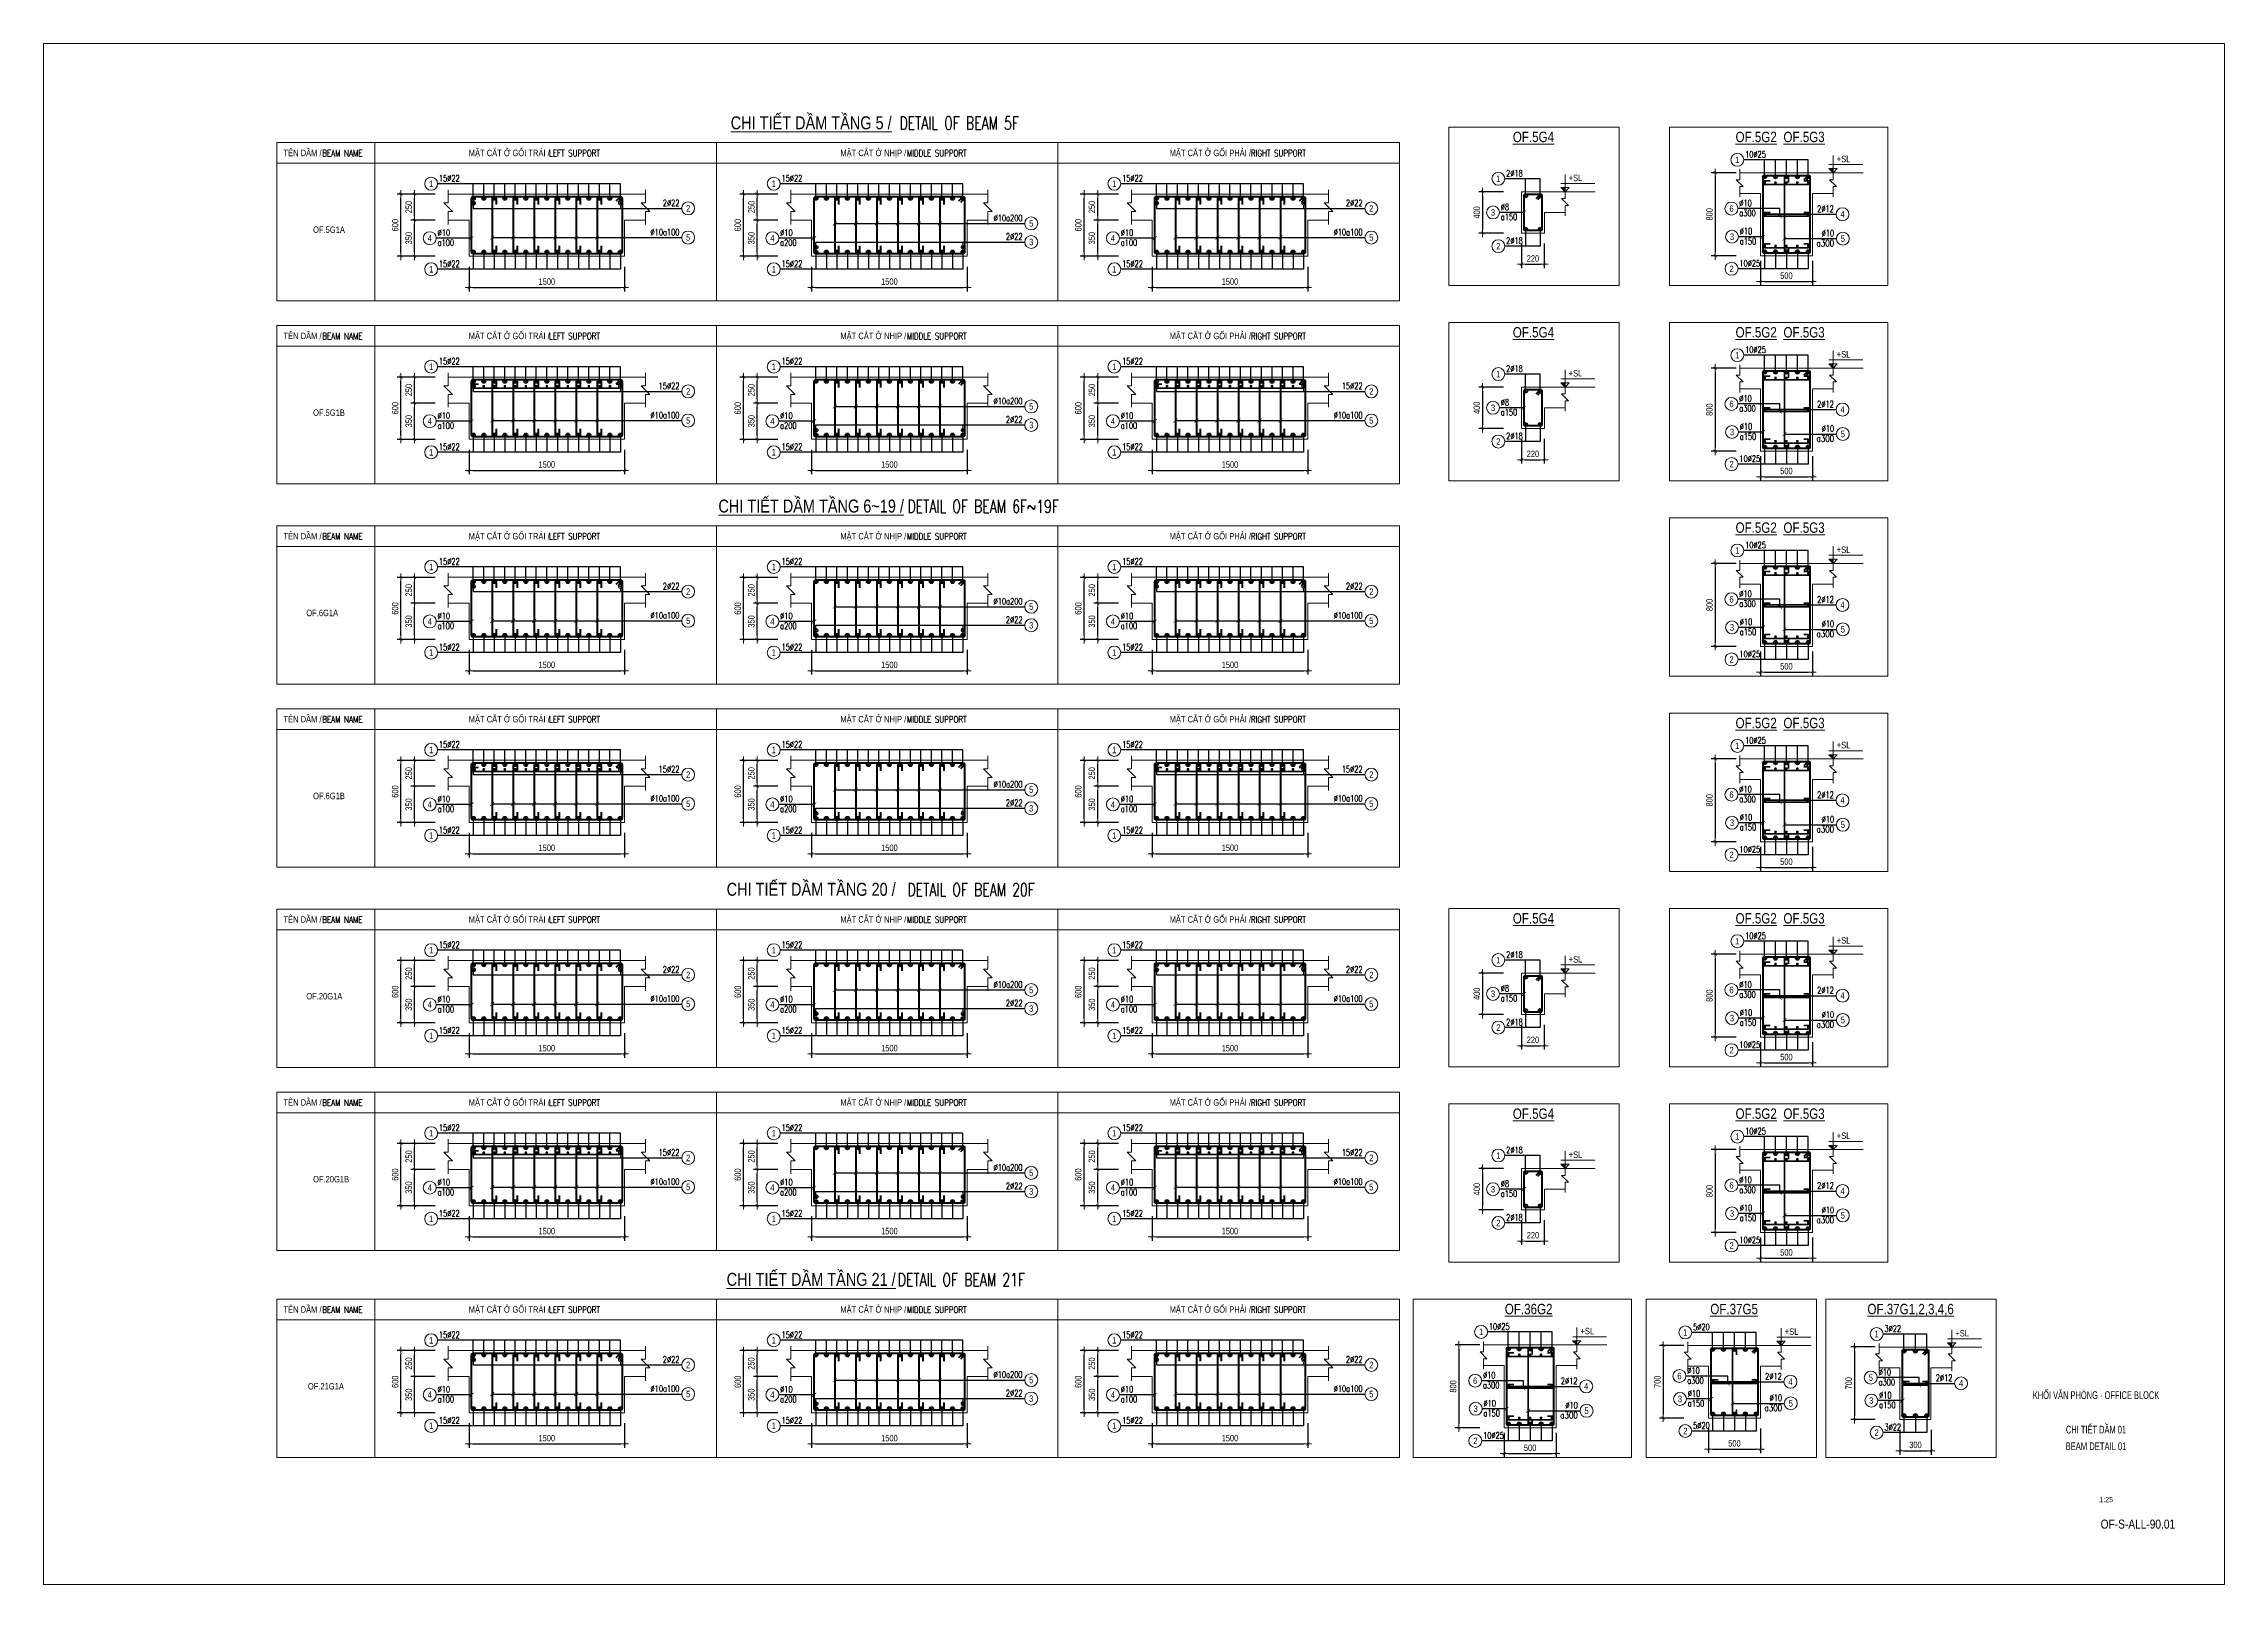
# Paper-space layout 'Layout1' of a CAD drawing. Header units: millimetres. Extents: x 0 to 841, y 0 to 594.
# The model-space entities are those that its viewports show. They can reach past a viewport. Long polylines and large blocks are cut down to what shows.
import ezdxf
from ezdxf.enums import TextEntityAlignment as Align

# ---------------------------------------------------------------- set-up
doc = ezdxf.new("R2010")
doc.units = ezdxf.units.MM
doc.layers.get('0').update_dxf_attribs({"lineweight": 20})
doc.layers.get('Defpoints').update_dxf_attribs({"color": 151, "lineweight": 9})
for name, color, linetype, lineweight in [('NDC_S_ANNO', 7, 'Continuous', 20), ('NDC_S_CONTINUOUS', 3, 'Continuous', 20), ('NDC_S_DIM', 1, 'Continuous', 15), ('NDC_S_REBAR', 4, 'Continuous', 35), ('NDC_S_STIRRUP', 4, 'Continuous', 40), ('NDC_S_TEXT SYMBOL', 7, 'Continuous', 20), ('NDC_S_THIN LINE', 8, 'Continuous', 9), ('NDC_S_VN TEXT', 7, 'Continuous', 20), ('NDC_Table', 3, 'Continuous', 20)]:
    doc.layers.add(name, color=color, linetype=linetype, lineweight=lineweight)
doc.styles.add('ARIAL', font='arial.ttf', dxfattribs={"width": 0.8})
doc.styles.add('NDC_ANNO', font='', dxfattribs={"width": 0.8})
doc.styles.add('NDC_ARIAL', font='arial.ttf', dxfattribs={"width": 0.85})
doc.styles.add('NDC_DIM', font='', dxfattribs={"width": 0.75})
doc.styles.add('NDC_EN TXT', font='romans.shx', dxfattribs={"width": 0.8})
doc.styles.add('NDC_VIE TXT', font='arial.ttf', dxfattribs={"width": 0.8})
doc.styles.get('NDC_ANNO').set_extended_font_data('Dotum')
doc.styles.get('NDC_DIM').set_extended_font_data('Dotum')
doc.dimstyles.new('NDC_dim_25', dxfattribs={"dimscale": 25, "dimtxt": 2.5, "dimasz": 1.5, "dimexe": 1.5, "dimexo": 2.5, "dimgap": 1, "dimtad": 1, "dimdec": 0, "dimzin": 0, "dimdsep": 46, "dimtxsty": 'NDC_DIM', "dimblk": 'DIMMARK', "dimcen": 0.09, "dimdle": 1.2, "dimclrd": 1, "dimclre": 1, "dimclrt": 3, "dimadec": 0, "dimazin": 0, "dimtfac": 1, "dimtdec": 0, "dimtix": 1, "dimtofl": 0, "dimtmove": 0, "dimatfit": 3, "dimfxl": 8, "dimfxlon": 1, "dimtolj": 1, "dimtzin": 0, "dimarcsym": 0})

psp = doc.layouts.get("Layout1")

# ---------------------------------------------------------------- texts
at = {"color": 1, "linetype": 'Continuous', "style": 'NDC_ARIAL', "width": 0.85}
psp.add_text('1:25', height=2, dxfattribs=at).set_placement((795.4, 32.69), align=Align.MIDDLE_CENTER)
at = {"color": 1, "linetype": 'Continuous', "char_height": 3, "style": 'NDC_ARIAL'}
for s, insert, width, attachment_point in [('{\\W0.6;KHỐI VĂN PHÒNG - OFFICE BLOCK}', (791.5, 72.93), 79.0015, 5), ('{\\W0.6;CHI TIẾT DẦM 01}', (791.5, 61.17), 69.0096, 2), ('{\\W0.7;BEAM DETAIL 01}', (791.5, 51.72), 65.5189, 8)]:
    psp.add_mtext(s, dxfattribs=dict(at, insert=insert, width=width, attachment_point=attachment_point))
at = {"color": 1, "linetype": 'Continuous', "insert": (822, 23.2), "char_height": 3.5, "attachment_point": 6, "style": 'NDC_ARIAL'}
psp.add_mtext('{\\W0.8;OF-S-ALL-90.01}', dxfattribs=at)

msp = doc.modelspace()

# ---------------------------------------------------------------- texts
at = {"layer": 'NDC_S_VN TEXT', "style": 'NDC_VIE TXT', "width": 0.8}
for s, p in [('%%UCHI TIẾT DẦM TẦNG 5 /', (227827.7, 14024.4)), ('%%UCHI TIẾT DẦM TẦNG 6~19 /', (227827.7, 10330.6)), ('CHI TIẾT DẦM TẦNG 20 /', (227827.7, 6636.7)), ('%%UCHI TIẾT DẦM TẦNG 21 /', (227827.7, 2877.3))]:
    msp.add_text(s, height=125, dxfattribs=at).set_placement(p, align=Align.CENTER)
at = {"layer": 'NDC_S_VN TEXT', "color": 2, "style": 'NDC_EN TXT', "width": 0.7}
for s, p in [('DETAIL OF BEAM 5F', (228678.7, 14083.6)), ('DETAIL OF BEAM 6F~19F', (228756.8, 10389.8)), ('DETAIL OF BEAM 20F', (228756.8, 6695.9)), ('DETAIL OF BEAM 21F', (228662.3, 2936.5))]:
    msp.add_text(s, height=125, dxfattribs=at).set_placement(p, align=Align.MIDDLE_LEFT)
at = {"layer": 'NDC_S_VN TEXT', "style": 'NDC_VIE TXT', "width": 0.8}
for s, p in [('OF.5G1A', (223025.3, 13056.8)), ('OF.5G1B', (223025.3, 11293.1)), ('OF.6G1A', (222960.2, 9362.9)), ('OF.6G1B', (223025.3, 7599.2)), ('OF.20G1A', (222960.2, 5669)), ('OF.20G1B', (223025.3, 3905.3)), ('OF.21G1A', (222975.4, 1909.6))]:
    msp.add_text(s, height=62.5, dxfattribs=at).set_placement(p, align=Align.MIDDLE_LEFT)

# ---------------------------------------------------------------- blocks, each defined once
blk = doc.blocks.new('DIMMARK')
at = {"layer": 'NDC_S_DIM', "color": 1}
blk.add_line((-1.5, 0), (1, 0), dxfattribs=at)
at = {"layer": 'NDC_S_DIM', "color": 2, "const_width": 0.1}
blk.add_lwpolyline([(-0.42, -0.42), (0.42, 0.42)], dxfattribs=at)
blk = doc.blocks.new('*D217')
at = {"layer": 'Defpoints', "color": 0, "transparency": 16777216}
for p in [(224529, 12800), (226029, 12800), (226029, 12500)]:
    blk.add_point(p, dxfattribs=at)
at = {"layer": 'NDC_S_DIM', "color": 1, "lineweight": -2, "transparency": 16777216}
for p, q in [((224529, 12700), (224529, 12462)), ((226029, 12700), (226029, 12462)), ((224567, 12500), (225992, 12500))]:
    blk.add_line(p, q, dxfattribs=at)
at = {"layer": 'NDC_S_DIM', "color": 1, "lineweight": -2, "transparency": 16777216, "xscale": 37.5, "yscale": 37.5, "zscale": 37.5, "rotation": 180}
blk.add_blockref('DIMMARK', (224529, 12500), dxfattribs=at)
at = {"layer": 'NDC_S_DIM', "color": 1, "lineweight": -2, "transparency": 16777216, "xscale": 37.5, "yscale": 37.5, "zscale": 37.5}
blk.add_blockref('DIMMARK', (226029, 12500), dxfattribs=at)
at = {"layer": 'NDC_S_DIM', "color": 3, "transparency": 16777216, "insert": (225279, 12556), "char_height": 62.5, "attachment_point": 5, "style": 'NDC_DIM'}
blk.add_mtext('\\A1;1500', dxfattribs=at)
blk = doc.blocks.new('*D218')
at = {"layer": 'Defpoints', "color": 0, "transparency": 16777216}
for p in [(224004, 13150), (224329, 13150), (224329, 12800)]:
    blk.add_point(p, dxfattribs=at)
at = {"layer": 'NDC_S_DIM', "color": 1, "lineweight": -2, "transparency": 16777216}
for p, q in [((224204, 13150), (223967, 13150)), ((224004, 12837), (224004, 13112)), ((224204, 12800), (223967, 12800))]:
    blk.add_line(p, q, dxfattribs=at)
at = {"layer": 'NDC_S_DIM', "color": 1, "lineweight": -2, "transparency": 16777216, "xscale": 37.5, "yscale": 37.5, "zscale": 37.5}
for p, rotation in [((224004, 13150), 90), ((224004, 12800), 270)]:
    blk.add_blockref('DIMMARK', p, dxfattribs=dict(at, rotation=rotation))
at = {"layer": 'NDC_S_DIM', "color": 3, "transparency": 16777216, "insert": (223948, 12975), "char_height": 62.5, "attachment_point": 5, "rotation": 90, "style": 'NDC_DIM'}
blk.add_mtext('\\A1;350', dxfattribs=at)
blk = doc.blocks.new('*D219')
at = {"layer": 'Defpoints', "color": 0, "transparency": 16777216}
for p in [(224004, 13400), (224329, 13400), (224329, 13150)]:
    blk.add_point(p, dxfattribs=at)
at = {"layer": 'NDC_S_DIM', "color": 1, "lineweight": -2, "transparency": 16777216}
for p, q in [((224204, 13400), (223967, 13400)), ((224004, 13187), (224004, 13362)), ((224204, 13150), (223967, 13150))]:
    blk.add_line(p, q, dxfattribs=at)
at = {"layer": 'NDC_S_DIM', "color": 1, "lineweight": -2, "transparency": 16777216, "xscale": 37.5, "yscale": 37.5, "zscale": 37.5}
for p, rotation in [((224004, 13400), 90), ((224004, 13150), 270)]:
    blk.add_blockref('DIMMARK', p, dxfattribs=dict(at, rotation=rotation))
at = {"layer": 'NDC_S_DIM', "color": 3, "transparency": 16777216, "insert": (223948, 13275), "char_height": 62.5, "attachment_point": 5, "rotation": 90, "style": 'NDC_DIM'}
blk.add_mtext('\\A1;250', dxfattribs=at)
blk = doc.blocks.new('*D220')
at = {"layer": 'Defpoints', "color": 0, "transparency": 16777216}
for p in [(223873, 13400), (224329, 13400), (224329, 12800)]:
    blk.add_point(p, dxfattribs=at)
at = {"layer": 'NDC_S_DIM', "color": 1, "lineweight": -2, "transparency": 16777216}
for p, q in [((224073, 13400), (223836, 13400)), ((223873, 12837), (223873, 13362)), ((224073, 12800), (223836, 12800))]:
    blk.add_line(p, q, dxfattribs=at)
at = {"layer": 'NDC_S_DIM', "color": 1, "lineweight": -2, "transparency": 16777216, "xscale": 37.5, "yscale": 37.5, "zscale": 37.5}
for p, rotation in [((223873, 13400), 90), ((223873, 12800), 270)]:
    blk.add_blockref('DIMMARK', p, dxfattribs=dict(at, rotation=rotation))
at = {"layer": 'NDC_S_DIM', "color": 3, "transparency": 16777216, "insert": (223817, 13100), "char_height": 62.5, "attachment_point": 5, "rotation": 90, "style": 'NDC_DIM'}
blk.add_mtext('\\A1;600', dxfattribs=at)
blk = doc.blocks.new('kata_block_THEP')
at = {"layer": 'NDC_S_REBAR', "color": 0}
for p, q in [((-0.5, 0), (0.5, 0)), ((-0.35, 0.35), (0.35, -0.35)), ((0.35, 0.35), (-0.35, -0.35)), ((0, 0.5), (0, -0.5))]:
    blk.add_line(p, q, dxfattribs=at)
at = {"layer": 'NDC_S_REBAR', "color": 0, "const_width": 0.0833}
blk.add_lwpolyline([(-0.5, 0, 1), (0.5, 0, 1), (-0.5, 0, 1)], format="xyb", dxfattribs=at)
blk = doc.blocks.new('*U212')
blk.add_circle((-2.5, 0), 2.5)
at = {"layer": 'NDC_S_VN TEXT', "color": 7, "style": 'ARIAL', "width": 0.8}
blk.add_attdef('SH2', text='', height=2.5, dxfattribs=at).set_placement((-2.5, 0), align=Align.MIDDLE)
at = {"layer": 'NDC_S_VN TEXT', "color": 3, "style": 'NDC_EN TXT', "width": 0.75}
blk.add_attdef('DK1', (0.5, 0.85), '', height=2.5, dxfattribs=at)
blk = doc.blocks.new('*U209')
blk.add_circle((2.5, 0), 2.5)
at = {"layer": 'NDC_S_VN TEXT', "color": 3, "style": 'NDC_EN TXT', "width": 0.75}
blk.add_attdef('DK2', text='', height=2.5, dxfattribs=at).set_placement((-0.85, 0.85), align=Align.RIGHT)
at = {"layer": 'NDC_S_VN TEXT', "color": 7, "style": 'ARIAL', "width": 0.8}
blk.add_attdef('SH3', text='', height=2.5, dxfattribs=at).set_placement((2.5, 0), align=Align.MIDDLE)
blk = doc.blocks.new('*U213')
blk.add_circle((-2.5, 0), 2.5)
at = {"layer": 'NDC_S_VN TEXT', "color": 7, "style": 'ARIAL', "width": 0.8}
blk.add_attdef('SH2', text='', height=2.5, dxfattribs=at).set_placement((-2.5, 0), align=Align.MIDDLE)
at = {"layer": 'NDC_S_VN TEXT', "color": 3, "style": 'NDC_EN TXT', "width": 0.75}
for tag, p in [('DK1', (0.5, 0.85)), ('KC1', (0.5, -2.97))]:
    blk.add_attdef(tag, p, '', height=2.5, dxfattribs=at)
blk = doc.blocks.new('*D221')
at = {"layer": 'Defpoints', "color": 0, "transparency": 16777216}
for p in [(227832, 12800), (229332, 12800), (229332, 12500)]:
    blk.add_point(p, dxfattribs=at)
at = {"layer": 'NDC_S_DIM', "color": 1, "lineweight": -2, "transparency": 16777216}
for p, q in [((227832, 12700), (227832, 12462)), ((229332, 12700), (229332, 12462)), ((227870, 12500), (229295, 12500))]:
    blk.add_line(p, q, dxfattribs=at)
at = {"layer": 'NDC_S_DIM', "color": 1, "lineweight": -2, "transparency": 16777216, "xscale": 37.5, "yscale": 37.5, "zscale": 37.5, "rotation": 180}
blk.add_blockref('DIMMARK', (227832, 12500), dxfattribs=at)
at = {"layer": 'NDC_S_DIM', "color": 1, "lineweight": -2, "transparency": 16777216, "xscale": 37.5, "yscale": 37.5, "zscale": 37.5}
blk.add_blockref('DIMMARK', (229332, 12500), dxfattribs=at)
at = {"layer": 'NDC_S_DIM', "color": 3, "transparency": 16777216, "insert": (228582, 12556), "char_height": 62.5, "attachment_point": 5, "style": 'NDC_DIM'}
blk.add_mtext('\\A1;1500', dxfattribs=at)
blk = doc.blocks.new('*D222')
at = {"layer": 'Defpoints', "color": 0, "transparency": 16777216}
for p in [(227307, 13150), (227632, 13150), (227632, 12800)]:
    blk.add_point(p, dxfattribs=at)
at = {"layer": 'NDC_S_DIM', "color": 1, "lineweight": -2, "transparency": 16777216}
for p, q in [((227507, 13150), (227270, 13150)), ((227307, 12837), (227307, 13112)), ((227507, 12800), (227270, 12800))]:
    blk.add_line(p, q, dxfattribs=at)
at = {"layer": 'NDC_S_DIM', "color": 1, "lineweight": -2, "transparency": 16777216, "xscale": 37.5, "yscale": 37.5, "zscale": 37.5}
for p, rotation in [((227307, 13150), 90), ((227307, 12800), 270)]:
    blk.add_blockref('DIMMARK', p, dxfattribs=dict(at, rotation=rotation))
at = {"layer": 'NDC_S_DIM', "color": 3, "transparency": 16777216, "insert": (227251, 12975), "char_height": 62.5, "attachment_point": 5, "rotation": 90, "style": 'NDC_DIM'}
blk.add_mtext('\\A1;350', dxfattribs=at)
blk = doc.blocks.new('*D223')
at = {"layer": 'Defpoints', "color": 0, "transparency": 16777216}
for p in [(227307, 13400), (227632, 13400), (227632, 13150)]:
    blk.add_point(p, dxfattribs=at)
at = {"layer": 'NDC_S_DIM', "color": 1, "lineweight": -2, "transparency": 16777216}
for p, q in [((227507, 13400), (227270, 13400)), ((227307, 13187), (227307, 13362)), ((227507, 13150), (227270, 13150))]:
    blk.add_line(p, q, dxfattribs=at)
at = {"layer": 'NDC_S_DIM', "color": 1, "lineweight": -2, "transparency": 16777216, "xscale": 37.5, "yscale": 37.5, "zscale": 37.5}
for p, rotation in [((227307, 13400), 90), ((227307, 13150), 270)]:
    blk.add_blockref('DIMMARK', p, dxfattribs=dict(at, rotation=rotation))
at = {"layer": 'NDC_S_DIM', "color": 3, "transparency": 16777216, "insert": (227251, 13275), "char_height": 62.5, "attachment_point": 5, "rotation": 90, "style": 'NDC_DIM'}
blk.add_mtext('\\A1;250', dxfattribs=at)
blk = doc.blocks.new('*D224')
at = {"layer": 'Defpoints', "color": 0, "transparency": 16777216}
for p in [(227176, 13400), (227632, 13400), (227632, 12800)]:
    blk.add_point(p, dxfattribs=at)
at = {"layer": 'NDC_S_DIM', "color": 1, "lineweight": -2, "transparency": 16777216}
for p, q in [((227376, 13400), (227139, 13400)), ((227176, 12837), (227176, 13362)), ((227376, 12800), (227139, 12800))]:
    blk.add_line(p, q, dxfattribs=at)
at = {"layer": 'NDC_S_DIM', "color": 1, "lineweight": -2, "transparency": 16777216, "xscale": 37.5, "yscale": 37.5, "zscale": 37.5}
for p, rotation in [((227176, 13400), 90), ((227176, 12800), 270)]:
    blk.add_blockref('DIMMARK', p, dxfattribs=dict(at, rotation=rotation))
at = {"layer": 'NDC_S_DIM', "color": 3, "transparency": 16777216, "insert": (227120, 13100), "char_height": 62.5, "attachment_point": 5, "rotation": 90, "style": 'NDC_DIM'}
blk.add_mtext('\\A1;600', dxfattribs=at)
blk = doc.blocks.new('*D239')
at = {"layer": 'Defpoints', "color": 0, "transparency": 16777216}
for p in [(231115, 12800), (232615, 12800), (232615, 12500)]:
    blk.add_point(p, dxfattribs=at)
at = {"layer": 'NDC_S_DIM', "color": 1, "lineweight": -2, "transparency": 16777216}
for p, q in [((231115, 12700), (231115, 12462)), ((232615, 12700), (232615, 12462)), ((231153, 12500), (232578, 12500))]:
    blk.add_line(p, q, dxfattribs=at)
at = {"layer": 'NDC_S_DIM', "color": 1, "lineweight": -2, "transparency": 16777216, "xscale": 37.5, "yscale": 37.5, "zscale": 37.5, "rotation": 180}
blk.add_blockref('DIMMARK', (231115, 12500), dxfattribs=at)
at = {"layer": 'NDC_S_DIM', "color": 1, "lineweight": -2, "transparency": 16777216, "xscale": 37.5, "yscale": 37.5, "zscale": 37.5}
blk.add_blockref('DIMMARK', (232615, 12500), dxfattribs=at)
at = {"layer": 'NDC_S_DIM', "color": 3, "transparency": 16777216, "insert": (231865, 12556), "char_height": 62.5, "attachment_point": 5, "style": 'NDC_DIM'}
blk.add_mtext('\\A1;1500', dxfattribs=at)
blk = doc.blocks.new('*D240')
at = {"layer": 'Defpoints', "color": 0, "transparency": 16777216}
for p in [(230590, 13150), (230915, 13150), (230915, 12800)]:
    blk.add_point(p, dxfattribs=at)
at = {"layer": 'NDC_S_DIM', "color": 1, "lineweight": -2, "transparency": 16777216}
for p, q in [((230790, 13150), (230553, 13150)), ((230590, 12837), (230590, 13112)), ((230790, 12800), (230553, 12800))]:
    blk.add_line(p, q, dxfattribs=at)
at = {"layer": 'NDC_S_DIM', "color": 1, "lineweight": -2, "transparency": 16777216, "xscale": 37.5, "yscale": 37.5, "zscale": 37.5}
for p, rotation in [((230590, 13150), 90), ((230590, 12800), 270)]:
    blk.add_blockref('DIMMARK', p, dxfattribs=dict(at, rotation=rotation))
at = {"layer": 'NDC_S_DIM', "color": 3, "transparency": 16777216, "insert": (230534, 12975), "char_height": 62.5, "attachment_point": 5, "rotation": 90, "style": 'NDC_DIM'}
blk.add_mtext('\\A1;350', dxfattribs=at)
blk = doc.blocks.new('*D241')
at = {"layer": 'Defpoints', "color": 0, "transparency": 16777216}
for p in [(230590, 13400), (230915, 13400), (230915, 13150)]:
    blk.add_point(p, dxfattribs=at)
at = {"layer": 'NDC_S_DIM', "color": 1, "lineweight": -2, "transparency": 16777216}
for p, q in [((230790, 13400), (230553, 13400)), ((230590, 13187), (230590, 13362)), ((230790, 13150), (230553, 13150))]:
    blk.add_line(p, q, dxfattribs=at)
at = {"layer": 'NDC_S_DIM', "color": 1, "lineweight": -2, "transparency": 16777216, "xscale": 37.5, "yscale": 37.5, "zscale": 37.5}
for p, rotation in [((230590, 13400), 90), ((230590, 13150), 270)]:
    blk.add_blockref('DIMMARK', p, dxfattribs=dict(at, rotation=rotation))
at = {"layer": 'NDC_S_DIM', "color": 3, "transparency": 16777216, "insert": (230534, 13275), "char_height": 62.5, "attachment_point": 5, "rotation": 90, "style": 'NDC_DIM'}
blk.add_mtext('\\A1;250', dxfattribs=at)
blk = doc.blocks.new('*D242')
at = {"layer": 'Defpoints', "color": 0, "transparency": 16777216}
for p in [(230459, 13400), (230915, 13400), (230915, 12800)]:
    blk.add_point(p, dxfattribs=at)
at = {"layer": 'NDC_S_DIM', "color": 1, "lineweight": -2, "transparency": 16777216}
for p, q in [((230659, 13400), (230422, 13400)), ((230459, 12837), (230459, 13362)), ((230659, 12800), (230422, 12800))]:
    blk.add_line(p, q, dxfattribs=at)
at = {"layer": 'NDC_S_DIM', "color": 1, "lineweight": -2, "transparency": 16777216, "xscale": 37.5, "yscale": 37.5, "zscale": 37.5}
for p, rotation in [((230459, 13400), 90), ((230459, 12800), 270)]:
    blk.add_blockref('DIMMARK', p, dxfattribs=dict(at, rotation=rotation))
at = {"layer": 'NDC_S_DIM', "color": 3, "transparency": 16777216, "insert": (230403, 13100), "char_height": 62.5, "attachment_point": 5, "rotation": 90, "style": 'NDC_DIM'}
blk.add_mtext('\\A1;600', dxfattribs=at)
blk = doc.blocks.new('*D247')
at = {"layer": 'Defpoints', "color": 0, "transparency": 16777216}
for p in [(224529, 9106), (226029, 9106), (226029, 8806)]:
    blk.add_point(p, dxfattribs=at)
at = {"layer": 'NDC_S_DIM', "color": 1, "lineweight": -2, "transparency": 16777216}
for p, q in [((224529, 9006), (224529, 8769)), ((226029, 9006), (226029, 8769)), ((224567, 8806), (225992, 8806))]:
    blk.add_line(p, q, dxfattribs=at)
at = {"layer": 'NDC_S_DIM', "color": 1, "lineweight": -2, "transparency": 16777216, "xscale": 37.5, "yscale": 37.5, "zscale": 37.5, "rotation": 180}
blk.add_blockref('DIMMARK', (224529, 8806), dxfattribs=at)
at = {"layer": 'NDC_S_DIM', "color": 1, "lineweight": -2, "transparency": 16777216, "xscale": 37.5, "yscale": 37.5, "zscale": 37.5}
blk.add_blockref('DIMMARK', (226029, 8806), dxfattribs=at)
at = {"layer": 'NDC_S_DIM', "color": 3, "transparency": 16777216, "insert": (225279, 8862), "char_height": 62.5, "attachment_point": 5, "style": 'NDC_DIM'}
blk.add_mtext('\\A1;1500', dxfattribs=at)
blk = doc.blocks.new('*D248')
at = {"layer": 'Defpoints', "color": 0, "transparency": 16777216}
for p in [(224004, 9456), (224329, 9456), (224329, 9106)]:
    blk.add_point(p, dxfattribs=at)
at = {"layer": 'NDC_S_DIM', "color": 1, "lineweight": -2, "transparency": 16777216}
for p, q in [((224204, 9456), (223967, 9456)), ((224004, 9144), (224004, 9419)), ((224204, 9106), (223967, 9106))]:
    blk.add_line(p, q, dxfattribs=at)
at = {"layer": 'NDC_S_DIM', "color": 1, "lineweight": -2, "transparency": 16777216, "xscale": 37.5, "yscale": 37.5, "zscale": 37.5}
for p, rotation in [((224004, 9456), 90), ((224004, 9106), 270)]:
    blk.add_blockref('DIMMARK', p, dxfattribs=dict(at, rotation=rotation))
at = {"layer": 'NDC_S_DIM', "color": 3, "transparency": 16777216, "insert": (223948, 9281), "char_height": 62.5, "attachment_point": 5, "rotation": 90, "style": 'NDC_DIM'}
blk.add_mtext('\\A1;350', dxfattribs=at)
blk = doc.blocks.new('*D249')
at = {"layer": 'Defpoints', "color": 0, "transparency": 16777216}
for p in [(224004, 9706), (224329, 9706), (224329, 9456)]:
    blk.add_point(p, dxfattribs=at)
at = {"layer": 'NDC_S_DIM', "color": 1, "lineweight": -2, "transparency": 16777216}
for p, q in [((224204, 9706), (223967, 9706)), ((224004, 9494), (224004, 9669)), ((224204, 9456), (223967, 9456))]:
    blk.add_line(p, q, dxfattribs=at)
at = {"layer": 'NDC_S_DIM', "color": 1, "lineweight": -2, "transparency": 16777216, "xscale": 37.5, "yscale": 37.5, "zscale": 37.5}
for p, rotation in [((224004, 9706), 90), ((224004, 9456), 270)]:
    blk.add_blockref('DIMMARK', p, dxfattribs=dict(at, rotation=rotation))
at = {"layer": 'NDC_S_DIM', "color": 3, "transparency": 16777216, "insert": (223948, 9581), "char_height": 62.5, "attachment_point": 5, "rotation": 90, "style": 'NDC_DIM'}
blk.add_mtext('\\A1;250', dxfattribs=at)
blk = doc.blocks.new('*D250')
at = {"layer": 'Defpoints', "color": 0, "transparency": 16777216}
for p in [(223873, 9706), (224329, 9706), (224329, 9106)]:
    blk.add_point(p, dxfattribs=at)
at = {"layer": 'NDC_S_DIM', "color": 1, "lineweight": -2, "transparency": 16777216}
for p, q in [((224073, 9706), (223836, 9706)), ((223873, 9144), (223873, 9669)), ((224073, 9106), (223836, 9106))]:
    blk.add_line(p, q, dxfattribs=at)
at = {"layer": 'NDC_S_DIM', "color": 1, "lineweight": -2, "transparency": 16777216, "xscale": 37.5, "yscale": 37.5, "zscale": 37.5}
for p, rotation in [((223873, 9706), 90), ((223873, 9106), 270)]:
    blk.add_blockref('DIMMARK', p, dxfattribs=dict(at, rotation=rotation))
at = {"layer": 'NDC_S_DIM', "color": 3, "transparency": 16777216, "insert": (223817, 9406), "char_height": 62.5, "attachment_point": 5, "rotation": 90, "style": 'NDC_DIM'}
blk.add_mtext('\\A1;600', dxfattribs=at)
blk = doc.blocks.new('*D251')
at = {"layer": 'Defpoints', "color": 0, "transparency": 16777216}
for p in [(227832, 9106), (229332, 9106), (229332, 8806)]:
    blk.add_point(p, dxfattribs=at)
at = {"layer": 'NDC_S_DIM', "color": 1, "lineweight": -2, "transparency": 16777216}
for p, q in [((227832, 9006), (227832, 8769)), ((229332, 9006), (229332, 8769)), ((227870, 8806), (229295, 8806))]:
    blk.add_line(p, q, dxfattribs=at)
at = {"layer": 'NDC_S_DIM', "color": 1, "lineweight": -2, "transparency": 16777216, "xscale": 37.5, "yscale": 37.5, "zscale": 37.5, "rotation": 180}
blk.add_blockref('DIMMARK', (227832, 8806), dxfattribs=at)
at = {"layer": 'NDC_S_DIM', "color": 1, "lineweight": -2, "transparency": 16777216, "xscale": 37.5, "yscale": 37.5, "zscale": 37.5}
blk.add_blockref('DIMMARK', (229332, 8806), dxfattribs=at)
at = {"layer": 'NDC_S_DIM', "color": 3, "transparency": 16777216, "insert": (228582, 8862), "char_height": 62.5, "attachment_point": 5, "style": 'NDC_DIM'}
blk.add_mtext('\\A1;1500', dxfattribs=at)
blk = doc.blocks.new('*D252')
at = {"layer": 'Defpoints', "color": 0, "transparency": 16777216}
for p in [(227307, 9456), (227632, 9456), (227632, 9106)]:
    blk.add_point(p, dxfattribs=at)
at = {"layer": 'NDC_S_DIM', "color": 1, "lineweight": -2, "transparency": 16777216}
for p, q in [((227507, 9456), (227270, 9456)), ((227307, 9144), (227307, 9419)), ((227507, 9106), (227270, 9106))]:
    blk.add_line(p, q, dxfattribs=at)
at = {"layer": 'NDC_S_DIM', "color": 1, "lineweight": -2, "transparency": 16777216, "xscale": 37.5, "yscale": 37.5, "zscale": 37.5}
for p, rotation in [((227307, 9456), 90), ((227307, 9106), 270)]:
    blk.add_blockref('DIMMARK', p, dxfattribs=dict(at, rotation=rotation))
at = {"layer": 'NDC_S_DIM', "color": 3, "transparency": 16777216, "insert": (227251, 9281), "char_height": 62.5, "attachment_point": 5, "rotation": 90, "style": 'NDC_DIM'}
blk.add_mtext('\\A1;350', dxfattribs=at)
blk = doc.blocks.new('*D253')
at = {"layer": 'Defpoints', "color": 0, "transparency": 16777216}
for p in [(227307, 9706), (227632, 9706), (227632, 9456)]:
    blk.add_point(p, dxfattribs=at)
at = {"layer": 'NDC_S_DIM', "color": 1, "lineweight": -2, "transparency": 16777216}
for p, q in [((227507, 9706), (227270, 9706)), ((227307, 9494), (227307, 9669)), ((227507, 9456), (227270, 9456))]:
    blk.add_line(p, q, dxfattribs=at)
at = {"layer": 'NDC_S_DIM', "color": 1, "lineweight": -2, "transparency": 16777216, "xscale": 37.5, "yscale": 37.5, "zscale": 37.5}
for p, rotation in [((227307, 9706), 90), ((227307, 9456), 270)]:
    blk.add_blockref('DIMMARK', p, dxfattribs=dict(at, rotation=rotation))
at = {"layer": 'NDC_S_DIM', "color": 3, "transparency": 16777216, "insert": (227251, 9581), "char_height": 62.5, "attachment_point": 5, "rotation": 90, "style": 'NDC_DIM'}
blk.add_mtext('\\A1;250', dxfattribs=at)
blk = doc.blocks.new('*D254')
at = {"layer": 'Defpoints', "color": 0, "transparency": 16777216}
for p in [(227176, 9706), (227632, 9706), (227632, 9106)]:
    blk.add_point(p, dxfattribs=at)
at = {"layer": 'NDC_S_DIM', "color": 1, "lineweight": -2, "transparency": 16777216}
for p, q in [((227376, 9706), (227139, 9706)), ((227176, 9144), (227176, 9669)), ((227376, 9106), (227139, 9106))]:
    blk.add_line(p, q, dxfattribs=at)
at = {"layer": 'NDC_S_DIM', "color": 1, "lineweight": -2, "transparency": 16777216, "xscale": 37.5, "yscale": 37.5, "zscale": 37.5}
for p, rotation in [((227176, 9706), 90), ((227176, 9106), 270)]:
    blk.add_blockref('DIMMARK', p, dxfattribs=dict(at, rotation=rotation))
at = {"layer": 'NDC_S_DIM', "color": 3, "transparency": 16777216, "insert": (227120, 9406), "char_height": 62.5, "attachment_point": 5, "rotation": 90, "style": 'NDC_DIM'}
blk.add_mtext('\\A1;600', dxfattribs=at)
blk = doc.blocks.new('*D243')
at = {"layer": 'Defpoints', "color": 0, "transparency": 16777216}
for p in [(231115, 9106), (232615, 9106), (232615, 8806)]:
    blk.add_point(p, dxfattribs=at)
at = {"layer": 'NDC_S_DIM', "color": 1, "lineweight": -2, "transparency": 16777216}
for p, q in [((231115, 9006), (231115, 8769)), ((232615, 9006), (232615, 8769)), ((231153, 8806), (232578, 8806))]:
    blk.add_line(p, q, dxfattribs=at)
at = {"layer": 'NDC_S_DIM', "color": 1, "lineweight": -2, "transparency": 16777216, "xscale": 37.5, "yscale": 37.5, "zscale": 37.5, "rotation": 180}
blk.add_blockref('DIMMARK', (231115, 8806), dxfattribs=at)
at = {"layer": 'NDC_S_DIM', "color": 1, "lineweight": -2, "transparency": 16777216, "xscale": 37.5, "yscale": 37.5, "zscale": 37.5}
blk.add_blockref('DIMMARK', (232615, 8806), dxfattribs=at)
at = {"layer": 'NDC_S_DIM', "color": 3, "transparency": 16777216, "insert": (231865, 8862), "char_height": 62.5, "attachment_point": 5, "style": 'NDC_DIM'}
blk.add_mtext('\\A1;1500', dxfattribs=at)
blk = doc.blocks.new('*D244')
at = {"layer": 'Defpoints', "color": 0, "transparency": 16777216}
for p in [(230590, 9456), (230915, 9456), (230915, 9106)]:
    blk.add_point(p, dxfattribs=at)
at = {"layer": 'NDC_S_DIM', "color": 1, "lineweight": -2, "transparency": 16777216}
for p, q in [((230790, 9456), (230553, 9456)), ((230590, 9144), (230590, 9419)), ((230790, 9106), (230553, 9106))]:
    blk.add_line(p, q, dxfattribs=at)
at = {"layer": 'NDC_S_DIM', "color": 1, "lineweight": -2, "transparency": 16777216, "xscale": 37.5, "yscale": 37.5, "zscale": 37.5}
for p, rotation in [((230590, 9456), 90), ((230590, 9106), 270)]:
    blk.add_blockref('DIMMARK', p, dxfattribs=dict(at, rotation=rotation))
at = {"layer": 'NDC_S_DIM', "color": 3, "transparency": 16777216, "insert": (230534, 9281), "char_height": 62.5, "attachment_point": 5, "rotation": 90, "style": 'NDC_DIM'}
blk.add_mtext('\\A1;350', dxfattribs=at)
blk = doc.blocks.new('*D245')
at = {"layer": 'Defpoints', "color": 0, "transparency": 16777216}
for p in [(230590, 9706), (230915, 9706), (230915, 9456)]:
    blk.add_point(p, dxfattribs=at)
at = {"layer": 'NDC_S_DIM', "color": 1, "lineweight": -2, "transparency": 16777216}
for p, q in [((230790, 9706), (230553, 9706)), ((230590, 9494), (230590, 9669)), ((230790, 9456), (230553, 9456))]:
    blk.add_line(p, q, dxfattribs=at)
at = {"layer": 'NDC_S_DIM', "color": 1, "lineweight": -2, "transparency": 16777216, "xscale": 37.5, "yscale": 37.5, "zscale": 37.5}
for p, rotation in [((230590, 9706), 90), ((230590, 9456), 270)]:
    blk.add_blockref('DIMMARK', p, dxfattribs=dict(at, rotation=rotation))
at = {"layer": 'NDC_S_DIM', "color": 3, "transparency": 16777216, "insert": (230534, 9581), "char_height": 62.5, "attachment_point": 5, "rotation": 90, "style": 'NDC_DIM'}
blk.add_mtext('\\A1;250', dxfattribs=at)
blk = doc.blocks.new('*D246')
at = {"layer": 'Defpoints', "color": 0, "transparency": 16777216}
for p in [(230459, 9706), (230915, 9706), (230915, 9106)]:
    blk.add_point(p, dxfattribs=at)
at = {"layer": 'NDC_S_DIM', "color": 1, "lineweight": -2, "transparency": 16777216}
for p, q in [((230659, 9706), (230422, 9706)), ((230459, 9144), (230459, 9669)), ((230659, 9106), (230422, 9106))]:
    blk.add_line(p, q, dxfattribs=at)
at = {"layer": 'NDC_S_DIM', "color": 1, "lineweight": -2, "transparency": 16777216, "xscale": 37.5, "yscale": 37.5, "zscale": 37.5}
for p, rotation in [((230459, 9706), 90), ((230459, 9106), 270)]:
    blk.add_blockref('DIMMARK', p, dxfattribs=dict(at, rotation=rotation))
at = {"layer": 'NDC_S_DIM', "color": 3, "transparency": 16777216, "insert": (230403, 9406), "char_height": 62.5, "attachment_point": 5, "rotation": 90, "style": 'NDC_DIM'}
blk.add_mtext('\\A1;600', dxfattribs=at)
blk = doc.blocks.new('*D267')
at = {"layer": 'Defpoints', "color": 0, "transparency": 16777216}
for p in [(224529, 1653), (226029, 1653), (226029, 1353)]:
    blk.add_point(p, dxfattribs=at)
at = {"layer": 'NDC_S_DIM', "color": 1, "lineweight": -2, "transparency": 16777216}
for p, q in [((224529, 1553), (224529, 1315)), ((226029, 1553), (226029, 1315)), ((224567, 1353), (225992, 1353))]:
    blk.add_line(p, q, dxfattribs=at)
at = {"layer": 'NDC_S_DIM', "color": 1, "lineweight": -2, "transparency": 16777216, "xscale": 37.5, "yscale": 37.5, "zscale": 37.5, "rotation": 180}
blk.add_blockref('DIMMARK', (224529, 1353), dxfattribs=at)
at = {"layer": 'NDC_S_DIM', "color": 1, "lineweight": -2, "transparency": 16777216, "xscale": 37.5, "yscale": 37.5, "zscale": 37.5}
blk.add_blockref('DIMMARK', (226029, 1353), dxfattribs=at)
at = {"layer": 'NDC_S_DIM', "color": 3, "transparency": 16777216, "insert": (225279, 1409), "char_height": 62.5, "attachment_point": 5, "style": 'NDC_DIM'}
blk.add_mtext('\\A1;1500', dxfattribs=at)
blk = doc.blocks.new('*D268')
at = {"layer": 'Defpoints', "color": 0, "transparency": 16777216}
for p in [(224004, 2003), (224329, 2003), (224329, 1653)]:
    blk.add_point(p, dxfattribs=at)
at = {"layer": 'NDC_S_DIM', "color": 1, "lineweight": -2, "transparency": 16777216}
for p, q in [((224204, 2003), (223967, 2003)), ((224004, 1690), (224004, 1965)), ((224204, 1653), (223967, 1653))]:
    blk.add_line(p, q, dxfattribs=at)
at = {"layer": 'NDC_S_DIM', "color": 1, "lineweight": -2, "transparency": 16777216, "xscale": 37.5, "yscale": 37.5, "zscale": 37.5}
for p, rotation in [((224004, 2003), 90), ((224004, 1653), 270)]:
    blk.add_blockref('DIMMARK', p, dxfattribs=dict(at, rotation=rotation))
at = {"layer": 'NDC_S_DIM', "color": 3, "transparency": 16777216, "insert": (223948, 1828), "char_height": 62.5, "attachment_point": 5, "rotation": 90, "style": 'NDC_DIM'}
blk.add_mtext('\\A1;350', dxfattribs=at)
blk = doc.blocks.new('*D269')
at = {"layer": 'Defpoints', "color": 0, "transparency": 16777216}
for p in [(224004, 2253), (224329, 2253), (224329, 2003)]:
    blk.add_point(p, dxfattribs=at)
at = {"layer": 'NDC_S_DIM', "color": 1, "lineweight": -2, "transparency": 16777216}
for p, q in [((224204, 2253), (223967, 2253)), ((224004, 2040), (224004, 2215)), ((224204, 2003), (223967, 2003))]:
    blk.add_line(p, q, dxfattribs=at)
at = {"layer": 'NDC_S_DIM', "color": 1, "lineweight": -2, "transparency": 16777216, "xscale": 37.5, "yscale": 37.5, "zscale": 37.5}
for p, rotation in [((224004, 2253), 90), ((224004, 2003), 270)]:
    blk.add_blockref('DIMMARK', p, dxfattribs=dict(at, rotation=rotation))
at = {"layer": 'NDC_S_DIM', "color": 3, "transparency": 16777216, "insert": (223948, 2128), "char_height": 62.5, "attachment_point": 5, "rotation": 90, "style": 'NDC_DIM'}
blk.add_mtext('\\A1;250', dxfattribs=at)
blk = doc.blocks.new('*D270')
at = {"layer": 'Defpoints', "color": 0, "transparency": 16777216}
for p in [(223873, 2253), (224329, 2253), (224329, 1653)]:
    blk.add_point(p, dxfattribs=at)
at = {"layer": 'NDC_S_DIM', "color": 1, "lineweight": -2, "transparency": 16777216}
for p, q in [((224073, 2253), (223836, 2253)), ((223873, 1690), (223873, 2215)), ((224073, 1653), (223836, 1653))]:
    blk.add_line(p, q, dxfattribs=at)
at = {"layer": 'NDC_S_DIM', "color": 1, "lineweight": -2, "transparency": 16777216, "xscale": 37.5, "yscale": 37.5, "zscale": 37.5}
for p, rotation in [((223873, 2253), 90), ((223873, 1653), 270)]:
    blk.add_blockref('DIMMARK', p, dxfattribs=dict(at, rotation=rotation))
at = {"layer": 'NDC_S_DIM', "color": 3, "transparency": 16777216, "insert": (223817, 1953), "char_height": 62.5, "attachment_point": 5, "rotation": 90, "style": 'NDC_DIM'}
blk.add_mtext('\\A1;600', dxfattribs=at)
blk = doc.blocks.new('*D271')
at = {"layer": 'Defpoints', "color": 0, "transparency": 16777216}
for p in [(227832, 1653), (229332, 1653), (229332, 1353)]:
    blk.add_point(p, dxfattribs=at)
at = {"layer": 'NDC_S_DIM', "color": 1, "lineweight": -2, "transparency": 16777216}
for p, q in [((227832, 1553), (227832, 1315)), ((229332, 1553), (229332, 1315)), ((227870, 1353), (229295, 1353))]:
    blk.add_line(p, q, dxfattribs=at)
at = {"layer": 'NDC_S_DIM', "color": 1, "lineweight": -2, "transparency": 16777216, "xscale": 37.5, "yscale": 37.5, "zscale": 37.5, "rotation": 180}
blk.add_blockref('DIMMARK', (227832, 1353), dxfattribs=at)
at = {"layer": 'NDC_S_DIM', "color": 1, "lineweight": -2, "transparency": 16777216, "xscale": 37.5, "yscale": 37.5, "zscale": 37.5}
blk.add_blockref('DIMMARK', (229332, 1353), dxfattribs=at)
at = {"layer": 'NDC_S_DIM', "color": 3, "transparency": 16777216, "insert": (228582, 1409), "char_height": 62.5, "attachment_point": 5, "style": 'NDC_DIM'}
blk.add_mtext('\\A1;1500', dxfattribs=at)
blk = doc.blocks.new('*D272')
at = {"layer": 'Defpoints', "color": 0, "transparency": 16777216}
for p in [(227307, 2003), (227632, 2003), (227632, 1653)]:
    blk.add_point(p, dxfattribs=at)
at = {"layer": 'NDC_S_DIM', "color": 1, "lineweight": -2, "transparency": 16777216}
for p, q in [((227507, 2003), (227270, 2003)), ((227307, 1690), (227307, 1965)), ((227507, 1653), (227270, 1653))]:
    blk.add_line(p, q, dxfattribs=at)
at = {"layer": 'NDC_S_DIM', "color": 1, "lineweight": -2, "transparency": 16777216, "xscale": 37.5, "yscale": 37.5, "zscale": 37.5}
for p, rotation in [((227307, 2003), 90), ((227307, 1653), 270)]:
    blk.add_blockref('DIMMARK', p, dxfattribs=dict(at, rotation=rotation))
at = {"layer": 'NDC_S_DIM', "color": 3, "transparency": 16777216, "insert": (227251, 1828), "char_height": 62.5, "attachment_point": 5, "rotation": 90, "style": 'NDC_DIM'}
blk.add_mtext('\\A1;350', dxfattribs=at)
blk = doc.blocks.new('*D273')
at = {"layer": 'Defpoints', "color": 0, "transparency": 16777216}
for p in [(227307, 2253), (227632, 2253), (227632, 2003)]:
    blk.add_point(p, dxfattribs=at)
at = {"layer": 'NDC_S_DIM', "color": 1, "lineweight": -2, "transparency": 16777216}
for p, q in [((227507, 2253), (227270, 2253)), ((227307, 2040), (227307, 2215)), ((227507, 2003), (227270, 2003))]:
    blk.add_line(p, q, dxfattribs=at)
at = {"layer": 'NDC_S_DIM', "color": 1, "lineweight": -2, "transparency": 16777216, "xscale": 37.5, "yscale": 37.5, "zscale": 37.5}
for p, rotation in [((227307, 2253), 90), ((227307, 2003), 270)]:
    blk.add_blockref('DIMMARK', p, dxfattribs=dict(at, rotation=rotation))
at = {"layer": 'NDC_S_DIM', "color": 3, "transparency": 16777216, "insert": (227251, 2128), "char_height": 62.5, "attachment_point": 5, "rotation": 90, "style": 'NDC_DIM'}
blk.add_mtext('\\A1;250', dxfattribs=at)
blk = doc.blocks.new('*D274')
at = {"layer": 'Defpoints', "color": 0, "transparency": 16777216}
for p in [(227176, 2253), (227632, 2253), (227632, 1653)]:
    blk.add_point(p, dxfattribs=at)
at = {"layer": 'NDC_S_DIM', "color": 1, "lineweight": -2, "transparency": 16777216}
for p, q in [((227376, 2253), (227139, 2253)), ((227176, 1690), (227176, 2215)), ((227376, 1653), (227139, 1653))]:
    blk.add_line(p, q, dxfattribs=at)
at = {"layer": 'NDC_S_DIM', "color": 1, "lineweight": -2, "transparency": 16777216, "xscale": 37.5, "yscale": 37.5, "zscale": 37.5}
for p, rotation in [((227176, 2253), 90), ((227176, 1653), 270)]:
    blk.add_blockref('DIMMARK', p, dxfattribs=dict(at, rotation=rotation))
at = {"layer": 'NDC_S_DIM', "color": 3, "transparency": 16777216, "insert": (227120, 1953), "char_height": 62.5, "attachment_point": 5, "rotation": 90, "style": 'NDC_DIM'}
blk.add_mtext('\\A1;600', dxfattribs=at)
blk = doc.blocks.new('*D275')
at = {"layer": 'Defpoints', "color": 0, "transparency": 16777216}
for p in [(231115, 1653), (232615, 1653), (232615, 1353)]:
    blk.add_point(p, dxfattribs=at)
at = {"layer": 'NDC_S_DIM', "color": 1, "lineweight": -2, "transparency": 16777216}
for p, q in [((231115, 1553), (231115, 1315)), ((232615, 1553), (232615, 1315)), ((231153, 1353), (232578, 1353))]:
    blk.add_line(p, q, dxfattribs=at)
at = {"layer": 'NDC_S_DIM', "color": 1, "lineweight": -2, "transparency": 16777216, "xscale": 37.5, "yscale": 37.5, "zscale": 37.5, "rotation": 180}
blk.add_blockref('DIMMARK', (231115, 1353), dxfattribs=at)
at = {"layer": 'NDC_S_DIM', "color": 1, "lineweight": -2, "transparency": 16777216, "xscale": 37.5, "yscale": 37.5, "zscale": 37.5}
blk.add_blockref('DIMMARK', (232615, 1353), dxfattribs=at)
at = {"layer": 'NDC_S_DIM', "color": 3, "transparency": 16777216, "insert": (231865, 1409), "char_height": 62.5, "attachment_point": 5, "style": 'NDC_DIM'}
blk.add_mtext('\\A1;1500', dxfattribs=at)
blk = doc.blocks.new('*D276')
at = {"layer": 'Defpoints', "color": 0, "transparency": 16777216}
for p in [(230590, 2003), (230915, 2003), (230915, 1653)]:
    blk.add_point(p, dxfattribs=at)
at = {"layer": 'NDC_S_DIM', "color": 1, "lineweight": -2, "transparency": 16777216}
for p, q in [((230790, 2003), (230553, 2003)), ((230590, 1690), (230590, 1965)), ((230790, 1653), (230553, 1653))]:
    blk.add_line(p, q, dxfattribs=at)
at = {"layer": 'NDC_S_DIM', "color": 1, "lineweight": -2, "transparency": 16777216, "xscale": 37.5, "yscale": 37.5, "zscale": 37.5}
for p, rotation in [((230590, 2003), 90), ((230590, 1653), 270)]:
    blk.add_blockref('DIMMARK', p, dxfattribs=dict(at, rotation=rotation))
at = {"layer": 'NDC_S_DIM', "color": 3, "transparency": 16777216, "insert": (230534, 1828), "char_height": 62.5, "attachment_point": 5, "rotation": 90, "style": 'NDC_DIM'}
blk.add_mtext('\\A1;350', dxfattribs=at)
blk = doc.blocks.new('*D277')
at = {"layer": 'Defpoints', "color": 0, "transparency": 16777216}
for p in [(230590, 2253), (230915, 2253), (230915, 2003)]:
    blk.add_point(p, dxfattribs=at)
at = {"layer": 'NDC_S_DIM', "color": 1, "lineweight": -2, "transparency": 16777216}
for p, q in [((230790, 2253), (230553, 2253)), ((230590, 2040), (230590, 2215)), ((230790, 2003), (230553, 2003))]:
    blk.add_line(p, q, dxfattribs=at)
at = {"layer": 'NDC_S_DIM', "color": 1, "lineweight": -2, "transparency": 16777216, "xscale": 37.5, "yscale": 37.5, "zscale": 37.5}
for p, rotation in [((230590, 2253), 90), ((230590, 2003), 270)]:
    blk.add_blockref('DIMMARK', p, dxfattribs=dict(at, rotation=rotation))
at = {"layer": 'NDC_S_DIM', "color": 3, "transparency": 16777216, "insert": (230534, 2128), "char_height": 62.5, "attachment_point": 5, "rotation": 90, "style": 'NDC_DIM'}
blk.add_mtext('\\A1;250', dxfattribs=at)
blk = doc.blocks.new('*D278')
at = {"layer": 'Defpoints', "color": 0, "transparency": 16777216}
for p in [(230459, 2253), (230915, 2253), (230915, 1653)]:
    blk.add_point(p, dxfattribs=at)
at = {"layer": 'NDC_S_DIM', "color": 1, "lineweight": -2, "transparency": 16777216}
for p, q in [((230659, 2253), (230422, 2253)), ((230459, 1690), (230459, 2215)), ((230659, 1653), (230422, 1653))]:
    blk.add_line(p, q, dxfattribs=at)
at = {"layer": 'NDC_S_DIM', "color": 1, "lineweight": -2, "transparency": 16777216, "xscale": 37.5, "yscale": 37.5, "zscale": 37.5}
for p, rotation in [((230459, 2253), 90), ((230459, 1653), 270)]:
    blk.add_blockref('DIMMARK', p, dxfattribs=dict(at, rotation=rotation))
at = {"layer": 'NDC_S_DIM', "color": 3, "transparency": 16777216, "insert": (230403, 1953), "char_height": 62.5, "attachment_point": 5, "rotation": 90, "style": 'NDC_DIM'}
blk.add_mtext('\\A1;600', dxfattribs=at)
blk = doc.blocks.new('TABLE 1')
at = {"layer": 'NDC_Table'}
for p, q in [((0, 0), (10824, 0)), ((7531, 0), (7531, -1526)), ((0, 0), (0, -1526)), ((0, -200), (10824, -200)), ((944, 0), (944, -1526)), ((4238, 0), (4238, -1526)), ((10824, 0), (10824, -1526)), ((0, -1526), (10824, -1526))]:
    blk.add_line(p, q, dxfattribs=at)
at = {"layer": 'NDC_S_VN TEXT', "style": 'NDC_VIE TXT', "width": 0.8}
for s, p in [('TÊN DẦM /', (248, -100)), ('MẶT CẮT Ở GỐI TRÁI /', (2241, -100)), ('MẶT CẮT Ở NHỊP /', (5751, -100)), ('MẶT CẮT Ở GỐI PHẢI /', (9000, -100))]:
    blk.add_text(s, height=62.5, dxfattribs=at).set_placement(p, align=Align.MIDDLE_CENTER)
at = {"layer": 'NDC_S_VN TEXT', "color": 2, "style": 'NDC_EN TXT', "width": 0.8}
for s, p in [('BEAM NAME', (439, -102)), ('LEFT SUPPORT', (2625, -102)), ('MIDDLE SUPPORT', (6074, -102)), ('RIGHT SUPPORT', (9392, -102))]:
    blk.add_text(s, height=62.5, dxfattribs=at).set_placement(p, align=Align.MIDDLE_LEFT)
blk = doc.blocks.new('kata_block_TD')
at = {"color": 6, "linetype": 'ByBlock', "lineweight": -2, "style": 'ARIAL', "width": 0.8}
blk.add_attdef('SECTDET2', text='', height=5, dxfattribs=at).set_placement((0, 8), align=Align.CENTER)
at = {"color": 0, "linetype": 'ByBlock', "lineweight": -2, "style": 'ARIAL', "width": 0.8}
blk.add_attdef('SECTDET1', text='', height=5, dxfattribs=at).set_placement((0, 1.5), align=Align.CENTER)
at = {"color": 3, "lineweight": 25, "style": 'ARIAL', "width": 0.8}
blk.add_attdef('SSCALE', text='', height=2.5, dxfattribs=at).set_placement((0, -4), align=Align.CENTER)
blk = doc.blocks.new('kata_block_CT')
at = {"layer": 'NDC_S_ANNO'}
blk.add_hatch(color=3, dxfattribs=at).paths.add_polyline_path([(0, 1.6), (-1.61, 1.6), (0, 0)])
at = {"layer": 'NDC_S_ANNO', "ltscale": 50}
h = blk.add_hatch(dxfattribs=at)
h.set_pattern_fill('ANSI31', color=256, scale=1.406, style=0)
h.paths.add_polyline_path([(0, 1.6), (0, 0), (1.61, 1.6)])
for p, q in [((11.56, 0), (-1.64, 0)), ((-1.59, 3.14), (11.47, 3.14))]:
    blk.add_line(p, q, dxfattribs=at)
at = {"layer": 'NDC_S_ANNO', "color": 8, "ltscale": 50}
blk.add_lwpolyline([(0, 0), (-1.61, 1.6), (0, 1.6)], dxfattribs=at)
at = {"layer": 'NDC_S_ANNO', "ltscale": 50}
for points in [[(0, 0), (-1.61, 1.6), (0, 1.6)], [(0, 6.69), (0, 0)], [(0, 0), (1.61, 1.6), (0, 1.6)]]:
    blk.add_lwpolyline(points, dxfattribs=at)
at = {"layer": 'NDC_S_TEXT SYMBOL', "color": 3, "style": 'NDC_ANNO', "width": 0.8}
blk.add_attdef('CT', (1.41, 4.07), '', height=2.5, dxfattribs=at)
blk = doc.blocks.new('*D304')
at = {"layer": 'Defpoints', "color": 0, "transparency": 16777216}
for p in [(234676, 13023), (234896, 13023), (234896, 12723)]:
    blk.add_point(p, dxfattribs=at)
at = {"layer": 'NDC_S_DIM', "color": 1, "lineweight": -2, "transparency": 16777216}
for p, q in [((234676, 12923), (234676, 12685)), ((234896, 12923), (234896, 12685)), ((234714, 12723), (234859, 12723))]:
    blk.add_line(p, q, dxfattribs=at)
at = {"layer": 'NDC_S_DIM', "color": 1, "lineweight": -2, "transparency": 16777216, "xscale": 37.5, "yscale": 37.5, "zscale": 37.5, "rotation": 180}
blk.add_blockref('DIMMARK', (234676, 12723), dxfattribs=at)
at = {"layer": 'NDC_S_DIM', "color": 1, "lineweight": -2, "transparency": 16777216, "xscale": 37.5, "yscale": 37.5, "zscale": 37.5}
blk.add_blockref('DIMMARK', (234896, 12723), dxfattribs=at)
at = {"layer": 'NDC_S_DIM', "color": 3, "transparency": 16777216, "insert": (234786, 12779), "char_height": 62.5, "attachment_point": 5, "style": 'NDC_DIM'}
blk.add_mtext('\\A1;220', dxfattribs=at)
blk = doc.blocks.new('*D305')
at = {"layer": 'Defpoints', "color": 0, "transparency": 16777216}
for p in [(234676, 13423), (234301, 13023), (234676, 13023)]:
    blk.add_point(p, dxfattribs=at)
at = {"layer": 'NDC_S_DIM', "color": 1, "lineweight": -2, "transparency": 16777216}
for p, q in [((234501, 13423), (234264, 13423)), ((234301, 13385), (234301, 13060)), ((234501, 13023), (234264, 13023))]:
    blk.add_line(p, q, dxfattribs=at)
at = {"layer": 'NDC_S_DIM', "color": 1, "lineweight": -2, "transparency": 16777216, "xscale": 37.5, "yscale": 37.5, "zscale": 37.5}
for p, rotation in [((234301, 13423), 90), ((234301, 13023), 270)]:
    blk.add_blockref('DIMMARK', p, dxfattribs=dict(at, rotation=rotation))
at = {"layer": 'NDC_S_DIM', "color": 3, "transparency": 16777216, "insert": (234245, 13223), "char_height": 62.5, "attachment_point": 5, "rotation": 90, "style": 'NDC_DIM'}
blk.add_mtext('\\A1;400', dxfattribs=at)
blk = doc.blocks.new('*D308')
at = {"layer": 'Defpoints', "color": 0, "transparency": 16777216}
for p in [(236980, 12857), (237480, 12857), (237480, 12557)]:
    blk.add_point(p, dxfattribs=at)
at = {"layer": 'NDC_S_DIM', "color": 1, "lineweight": -2, "transparency": 16777216}
for p, q in [((236980, 12757), (236980, 12520)), ((237480, 12757), (237480, 12520)), ((237018, 12557), (237443, 12557))]:
    blk.add_line(p, q, dxfattribs=at)
at = {"layer": 'NDC_S_DIM', "color": 1, "lineweight": -2, "transparency": 16777216, "xscale": 37.5, "yscale": 37.5, "zscale": 37.5, "rotation": 180}
blk.add_blockref('DIMMARK', (236980, 12557), dxfattribs=at)
at = {"layer": 'NDC_S_DIM', "color": 1, "lineweight": -2, "transparency": 16777216, "xscale": 37.5, "yscale": 37.5, "zscale": 37.5}
blk.add_blockref('DIMMARK', (237480, 12557), dxfattribs=at)
at = {"layer": 'NDC_S_DIM', "color": 3, "transparency": 16777216, "insert": (237230, 12613), "char_height": 62.5, "attachment_point": 5, "style": 'NDC_DIM'}
blk.add_mtext('\\A1;500', dxfattribs=at)
blk = doc.blocks.new('*D309')
at = {"layer": 'Defpoints', "color": 0, "transparency": 16777216}
for p in [(237050, 13605), (236544, 12805), (237050, 12805)]:
    blk.add_point(p, dxfattribs=at)
at = {"layer": 'NDC_S_DIM', "color": 1, "lineweight": -2, "transparency": 16777216}
for p, q in [((236744, 13605), (236506, 13605)), ((236544, 13568), (236544, 12843)), ((236744, 12805), (236506, 12805))]:
    blk.add_line(p, q, dxfattribs=at)
at = {"layer": 'NDC_S_DIM', "color": 1, "lineweight": -2, "transparency": 16777216, "xscale": 37.5, "yscale": 37.5, "zscale": 37.5}
for p, rotation in [((236544, 13605), 90), ((236544, 12805), 270)]:
    blk.add_blockref('DIMMARK', p, dxfattribs=dict(at, rotation=rotation))
at = {"layer": 'NDC_S_DIM', "color": 3, "transparency": 16777216, "insert": (236488, 13205), "char_height": 62.5, "attachment_point": 5, "rotation": 90, "style": 'NDC_DIM'}
blk.add_mtext('\\A1;800', dxfattribs=at)
blk = doc.blocks.new('*U307')
blk.add_circle((2.5, 0), 2.5)
at = {"layer": 'NDC_S_VN TEXT', "color": 3, "style": 'NDC_EN TXT'}
for tag, width, p in [('DK2', 0.75, (-0.85, 0.85)), ('KC2', 0.8, (-0.85, -2.97))]:
    blk.add_attdef(tag, text='', height=2.5, dxfattribs=dict(at, width=width)).set_placement(p, align=Align.RIGHT)
at = {"layer": 'NDC_S_VN TEXT', "color": 7, "style": 'ARIAL', "width": 0.8}
blk.add_attdef('SH3', text='', height=2.5, dxfattribs=at).set_placement((2.5, 0), align=Align.MIDDLE)
blk = doc.blocks.new('*D310')
at = {"layer": 'Defpoints', "color": 0, "transparency": 16777216}
for p in [(234676, 11140), (234896, 11140), (234896, 10840)]:
    blk.add_point(p, dxfattribs=at)
at = {"layer": 'NDC_S_DIM', "color": 1, "lineweight": -2, "transparency": 16777216}
for p, q in [((234676, 11040), (234676, 10802)), ((234896, 11040), (234896, 10802)), ((234714, 10840), (234859, 10840))]:
    blk.add_line(p, q, dxfattribs=at)
at = {"layer": 'NDC_S_DIM', "color": 1, "lineweight": -2, "transparency": 16777216, "xscale": 37.5, "yscale": 37.5, "zscale": 37.5, "rotation": 180}
blk.add_blockref('DIMMARK', (234676, 10840), dxfattribs=at)
at = {"layer": 'NDC_S_DIM', "color": 1, "lineweight": -2, "transparency": 16777216, "xscale": 37.5, "yscale": 37.5, "zscale": 37.5}
blk.add_blockref('DIMMARK', (234896, 10840), dxfattribs=at)
at = {"layer": 'NDC_S_DIM', "color": 3, "transparency": 16777216, "insert": (234786, 10896), "char_height": 62.5, "attachment_point": 5, "style": 'NDC_DIM'}
blk.add_mtext('\\A1;220', dxfattribs=at)
blk = doc.blocks.new('*D311')
at = {"layer": 'Defpoints', "color": 0, "transparency": 16777216}
for p in [(234676, 11540), (234301, 11140), (234676, 11140)]:
    blk.add_point(p, dxfattribs=at)
at = {"layer": 'NDC_S_DIM', "color": 1, "lineweight": -2, "transparency": 16777216}
for p, q in [((234501, 11540), (234264, 11540)), ((234301, 11502), (234301, 11177)), ((234501, 11140), (234264, 11140))]:
    blk.add_line(p, q, dxfattribs=at)
at = {"layer": 'NDC_S_DIM', "color": 1, "lineweight": -2, "transparency": 16777216, "xscale": 37.5, "yscale": 37.5, "zscale": 37.5}
for p, rotation in [((234301, 11540), 90), ((234301, 11140), 270)]:
    blk.add_blockref('DIMMARK', p, dxfattribs=dict(at, rotation=rotation))
at = {"layer": 'NDC_S_DIM', "color": 3, "transparency": 16777216, "insert": (234245, 11340), "char_height": 62.5, "attachment_point": 5, "rotation": 90, "style": 'NDC_DIM'}
blk.add_mtext('\\A1;400', dxfattribs=at)
blk = doc.blocks.new('*D312')
at = {"layer": 'Defpoints', "color": 0, "transparency": 16777216}
for p in [(236980, 10974), (237480, 10974), (237480, 10674)]:
    blk.add_point(p, dxfattribs=at)
at = {"layer": 'NDC_S_DIM', "color": 1, "lineweight": -2, "transparency": 16777216}
for p, q in [((236980, 10874), (236980, 10637)), ((237480, 10874), (237480, 10637)), ((237018, 10674), (237443, 10674))]:
    blk.add_line(p, q, dxfattribs=at)
at = {"layer": 'NDC_S_DIM', "color": 1, "lineweight": -2, "transparency": 16777216, "xscale": 37.5, "yscale": 37.5, "zscale": 37.5, "rotation": 180}
blk.add_blockref('DIMMARK', (236980, 10674), dxfattribs=at)
at = {"layer": 'NDC_S_DIM', "color": 1, "lineweight": -2, "transparency": 16777216, "xscale": 37.5, "yscale": 37.5, "zscale": 37.5}
blk.add_blockref('DIMMARK', (237480, 10674), dxfattribs=at)
at = {"layer": 'NDC_S_DIM', "color": 3, "transparency": 16777216, "insert": (237230, 10731), "char_height": 62.5, "attachment_point": 5, "style": 'NDC_DIM'}
blk.add_mtext('\\A1;500', dxfattribs=at)
blk = doc.blocks.new('*D313')
at = {"layer": 'Defpoints', "color": 0, "transparency": 16777216}
for p in [(237050, 11722), (236544, 10922), (237050, 10922)]:
    blk.add_point(p, dxfattribs=at)
at = {"layer": 'NDC_S_DIM', "color": 1, "lineweight": -2, "transparency": 16777216}
for p, q in [((236744, 11722), (236506, 11722)), ((236544, 11685), (236544, 10960)), ((236744, 10922), (236506, 10922))]:
    blk.add_line(p, q, dxfattribs=at)
at = {"layer": 'NDC_S_DIM', "color": 1, "lineweight": -2, "transparency": 16777216, "xscale": 37.5, "yscale": 37.5, "zscale": 37.5}
for p, rotation in [((236544, 11722), 90), ((236544, 10922), 270)]:
    blk.add_blockref('DIMMARK', p, dxfattribs=dict(at, rotation=rotation))
at = {"layer": 'NDC_S_DIM', "color": 3, "transparency": 16777216, "insert": (236488, 11322), "char_height": 62.5, "attachment_point": 5, "rotation": 90, "style": 'NDC_DIM'}
blk.add_mtext('\\A1;800', dxfattribs=at)
blk = doc.blocks.new('*D314')
at = {"layer": 'Defpoints', "color": 0, "transparency": 16777216}
for p in [(236980, 9091), (237480, 9091), (237480, 8791)]:
    blk.add_point(p, dxfattribs=at)
at = {"layer": 'NDC_S_DIM', "color": 1, "lineweight": -2, "transparency": 16777216}
for p, q in [((236980, 8991), (236980, 8754)), ((237480, 8991), (237480, 8754)), ((237018, 8791), (237443, 8791))]:
    blk.add_line(p, q, dxfattribs=at)
at = {"layer": 'NDC_S_DIM', "color": 1, "lineweight": -2, "transparency": 16777216, "xscale": 37.5, "yscale": 37.5, "zscale": 37.5, "rotation": 180}
blk.add_blockref('DIMMARK', (236980, 8791), dxfattribs=at)
at = {"layer": 'NDC_S_DIM', "color": 1, "lineweight": -2, "transparency": 16777216, "xscale": 37.5, "yscale": 37.5, "zscale": 37.5}
blk.add_blockref('DIMMARK', (237480, 8791), dxfattribs=at)
at = {"layer": 'NDC_S_DIM', "color": 3, "transparency": 16777216, "insert": (237230, 8848), "char_height": 62.5, "attachment_point": 5, "style": 'NDC_DIM'}
blk.add_mtext('\\A1;500', dxfattribs=at)
blk = doc.blocks.new('*D315')
at = {"layer": 'Defpoints', "color": 0, "transparency": 16777216}
for p in [(237050, 9840), (236544, 9040), (237050, 9040)]:
    blk.add_point(p, dxfattribs=at)
at = {"layer": 'NDC_S_DIM', "color": 1, "lineweight": -2, "transparency": 16777216}
for p, q in [((236744, 9840), (236506, 9840)), ((236544, 9802), (236544, 9077)), ((236744, 9040), (236506, 9040))]:
    blk.add_line(p, q, dxfattribs=at)
at = {"layer": 'NDC_S_DIM', "color": 1, "lineweight": -2, "transparency": 16777216, "xscale": 37.5, "yscale": 37.5, "zscale": 37.5}
for p, rotation in [((236544, 9840), 90), ((236544, 9040), 270)]:
    blk.add_blockref('DIMMARK', p, dxfattribs=dict(at, rotation=rotation))
at = {"layer": 'NDC_S_DIM', "color": 3, "transparency": 16777216, "insert": (236488, 9440), "char_height": 62.5, "attachment_point": 5, "rotation": 90, "style": 'NDC_DIM'}
blk.add_mtext('\\A1;800', dxfattribs=at)
blk = doc.blocks.new('*D316')
at = {"layer": 'Defpoints', "color": 0, "transparency": 16777216}
for p in [(236980, 7209), (237480, 7209), (237480, 6909)]:
    blk.add_point(p, dxfattribs=at)
at = {"layer": 'NDC_S_DIM', "color": 1, "lineweight": -2, "transparency": 16777216}
for p, q in [((236980, 7109), (236980, 6871)), ((237480, 7109), (237480, 6871)), ((237018, 6909), (237443, 6909))]:
    blk.add_line(p, q, dxfattribs=at)
at = {"layer": 'NDC_S_DIM', "color": 1, "lineweight": -2, "transparency": 16777216, "xscale": 37.5, "yscale": 37.5, "zscale": 37.5, "rotation": 180}
blk.add_blockref('DIMMARK', (236980, 6909), dxfattribs=at)
at = {"layer": 'NDC_S_DIM', "color": 1, "lineweight": -2, "transparency": 16777216, "xscale": 37.5, "yscale": 37.5, "zscale": 37.5}
blk.add_blockref('DIMMARK', (237480, 6909), dxfattribs=at)
at = {"layer": 'NDC_S_DIM', "color": 3, "transparency": 16777216, "insert": (237230, 6965), "char_height": 62.5, "attachment_point": 5, "style": 'NDC_DIM'}
blk.add_mtext('\\A1;500', dxfattribs=at)
blk = doc.blocks.new('*D317')
at = {"layer": 'Defpoints', "color": 0, "transparency": 16777216}
for p in [(237050, 7957), (236544, 7157), (237050, 7157)]:
    blk.add_point(p, dxfattribs=at)
at = {"layer": 'NDC_S_DIM', "color": 1, "lineweight": -2, "transparency": 16777216}
for p, q in [((236744, 7957), (236506, 7957)), ((236544, 7919), (236544, 7194)), ((236744, 7157), (236506, 7157))]:
    blk.add_line(p, q, dxfattribs=at)
at = {"layer": 'NDC_S_DIM', "color": 1, "lineweight": -2, "transparency": 16777216, "xscale": 37.5, "yscale": 37.5, "zscale": 37.5}
for p, rotation in [((236544, 7957), 90), ((236544, 7157), 270)]:
    blk.add_blockref('DIMMARK', p, dxfattribs=dict(at, rotation=rotation))
at = {"layer": 'NDC_S_DIM', "color": 3, "transparency": 16777216, "insert": (236488, 7557), "char_height": 62.5, "attachment_point": 5, "rotation": 90, "style": 'NDC_DIM'}
blk.add_mtext('\\A1;800', dxfattribs=at)
blk = doc.blocks.new('*D318')
at = {"layer": 'Defpoints', "color": 0, "transparency": 16777216}
for p in [(234676, 5492), (234896, 5492), (234896, 5192)]:
    blk.add_point(p, dxfattribs=at)
at = {"layer": 'NDC_S_DIM', "color": 1, "lineweight": -2, "transparency": 16777216}
for p, q in [((234676, 5392), (234676, 5154)), ((234896, 5392), (234896, 5154)), ((234714, 5192), (234859, 5192))]:
    blk.add_line(p, q, dxfattribs=at)
at = {"layer": 'NDC_S_DIM', "color": 1, "lineweight": -2, "transparency": 16777216, "xscale": 37.5, "yscale": 37.5, "zscale": 37.5, "rotation": 180}
blk.add_blockref('DIMMARK', (234676, 5192), dxfattribs=at)
at = {"layer": 'NDC_S_DIM', "color": 1, "lineweight": -2, "transparency": 16777216, "xscale": 37.5, "yscale": 37.5, "zscale": 37.5}
blk.add_blockref('DIMMARK', (234896, 5192), dxfattribs=at)
at = {"layer": 'NDC_S_DIM', "color": 3, "transparency": 16777216, "insert": (234786, 5248), "char_height": 62.5, "attachment_point": 5, "style": 'NDC_DIM'}
blk.add_mtext('\\A1;220', dxfattribs=at)
blk = doc.blocks.new('*D319')
at = {"layer": 'Defpoints', "color": 0, "transparency": 16777216}
for p in [(234676, 5892), (234301, 5492), (234676, 5492)]:
    blk.add_point(p, dxfattribs=at)
at = {"layer": 'NDC_S_DIM', "color": 1, "lineweight": -2, "transparency": 16777216}
for p, q in [((234501, 5892), (234264, 5892)), ((234301, 5854), (234301, 5529)), ((234501, 5492), (234264, 5492))]:
    blk.add_line(p, q, dxfattribs=at)
at = {"layer": 'NDC_S_DIM', "color": 1, "lineweight": -2, "transparency": 16777216, "xscale": 37.5, "yscale": 37.5, "zscale": 37.5}
for p, rotation in [((234301, 5892), 90), ((234301, 5492), 270)]:
    blk.add_blockref('DIMMARK', p, dxfattribs=dict(at, rotation=rotation))
at = {"layer": 'NDC_S_DIM', "color": 3, "transparency": 16777216, "insert": (234245, 5692), "char_height": 62.5, "attachment_point": 5, "rotation": 90, "style": 'NDC_DIM'}
blk.add_mtext('\\A1;400', dxfattribs=at)
blk = doc.blocks.new('*D320')
at = {"layer": 'Defpoints', "color": 0, "transparency": 16777216}
for p in [(236980, 5326), (237480, 5326), (237480, 5026)]:
    blk.add_point(p, dxfattribs=at)
at = {"layer": 'NDC_S_DIM', "color": 1, "lineweight": -2, "transparency": 16777216}
for p, q in [((236980, 5226), (236980, 4988)), ((237480, 5226), (237480, 4988)), ((237018, 5026), (237443, 5026))]:
    blk.add_line(p, q, dxfattribs=at)
at = {"layer": 'NDC_S_DIM', "color": 1, "lineweight": -2, "transparency": 16777216, "xscale": 37.5, "yscale": 37.5, "zscale": 37.5, "rotation": 180}
blk.add_blockref('DIMMARK', (236980, 5026), dxfattribs=at)
at = {"layer": 'NDC_S_DIM', "color": 1, "lineweight": -2, "transparency": 16777216, "xscale": 37.5, "yscale": 37.5, "zscale": 37.5}
blk.add_blockref('DIMMARK', (237480, 5026), dxfattribs=at)
at = {"layer": 'NDC_S_DIM', "color": 3, "transparency": 16777216, "insert": (237230, 5082), "char_height": 62.5, "attachment_point": 5, "style": 'NDC_DIM'}
blk.add_mtext('\\A1;500', dxfattribs=at)
blk = doc.blocks.new('*D321')
at = {"layer": 'Defpoints', "color": 0, "transparency": 16777216}
for p in [(237050, 6074), (236544, 5274), (237050, 5274)]:
    blk.add_point(p, dxfattribs=at)
at = {"layer": 'NDC_S_DIM', "color": 1, "lineweight": -2, "transparency": 16777216}
for p, q in [((236744, 6074), (236506, 6074)), ((236544, 6036), (236544, 5311)), ((236744, 5274), (236506, 5274))]:
    blk.add_line(p, q, dxfattribs=at)
at = {"layer": 'NDC_S_DIM', "color": 1, "lineweight": -2, "transparency": 16777216, "xscale": 37.5, "yscale": 37.5, "zscale": 37.5}
for p, rotation in [((236544, 6074), 90), ((236544, 5274), 270)]:
    blk.add_blockref('DIMMARK', p, dxfattribs=dict(at, rotation=rotation))
at = {"layer": 'NDC_S_DIM', "color": 3, "transparency": 16777216, "insert": (236488, 5674), "char_height": 62.5, "attachment_point": 5, "rotation": 90, "style": 'NDC_DIM'}
blk.add_mtext('\\A1;800', dxfattribs=at)
blk = doc.blocks.new('*D322')
at = {"layer": 'Defpoints', "color": 0, "transparency": 16777216}
for p in [(234676, 3609), (234896, 3609), (234896, 3309)]:
    blk.add_point(p, dxfattribs=at)
at = {"layer": 'NDC_S_DIM', "color": 1, "lineweight": -2, "transparency": 16777216}
for p, q in [((234676, 3509), (234676, 3271)), ((234896, 3509), (234896, 3271)), ((234714, 3309), (234859, 3309))]:
    blk.add_line(p, q, dxfattribs=at)
at = {"layer": 'NDC_S_DIM', "color": 1, "lineweight": -2, "transparency": 16777216, "xscale": 37.5, "yscale": 37.5, "zscale": 37.5, "rotation": 180}
blk.add_blockref('DIMMARK', (234676, 3309), dxfattribs=at)
at = {"layer": 'NDC_S_DIM', "color": 1, "lineweight": -2, "transparency": 16777216, "xscale": 37.5, "yscale": 37.5, "zscale": 37.5}
blk.add_blockref('DIMMARK', (234896, 3309), dxfattribs=at)
at = {"layer": 'NDC_S_DIM', "color": 3, "transparency": 16777216, "insert": (234786, 3365), "char_height": 62.5, "attachment_point": 5, "style": 'NDC_DIM'}
blk.add_mtext('\\A1;220', dxfattribs=at)
blk = doc.blocks.new('*D323')
at = {"layer": 'Defpoints', "color": 0, "transparency": 16777216}
for p in [(234676, 4009), (234301, 3609), (234676, 3609)]:
    blk.add_point(p, dxfattribs=at)
at = {"layer": 'NDC_S_DIM', "color": 1, "lineweight": -2, "transparency": 16777216}
for p, q in [((234501, 4009), (234264, 4009)), ((234301, 3971), (234301, 3646)), ((234501, 3609), (234264, 3609))]:
    blk.add_line(p, q, dxfattribs=at)
at = {"layer": 'NDC_S_DIM', "color": 1, "lineweight": -2, "transparency": 16777216, "xscale": 37.5, "yscale": 37.5, "zscale": 37.5}
for p, rotation in [((234301, 4009), 90), ((234301, 3609), 270)]:
    blk.add_blockref('DIMMARK', p, dxfattribs=dict(at, rotation=rotation))
at = {"layer": 'NDC_S_DIM', "color": 3, "transparency": 16777216, "insert": (234245, 3809), "char_height": 62.5, "attachment_point": 5, "rotation": 90, "style": 'NDC_DIM'}
blk.add_mtext('\\A1;400', dxfattribs=at)
blk = doc.blocks.new('*D324')
at = {"layer": 'Defpoints', "color": 0, "transparency": 16777216}
for p in [(236980, 3443), (237480, 3443), (237480, 3143)]:
    blk.add_point(p, dxfattribs=at)
at = {"layer": 'NDC_S_DIM', "color": 1, "lineweight": -2, "transparency": 16777216}
for p, q in [((236980, 3343), (236980, 3105)), ((237480, 3343), (237480, 3105)), ((237018, 3143), (237443, 3143))]:
    blk.add_line(p, q, dxfattribs=at)
at = {"layer": 'NDC_S_DIM', "color": 1, "lineweight": -2, "transparency": 16777216, "xscale": 37.5, "yscale": 37.5, "zscale": 37.5, "rotation": 180}
blk.add_blockref('DIMMARK', (236980, 3143), dxfattribs=at)
at = {"layer": 'NDC_S_DIM', "color": 1, "lineweight": -2, "transparency": 16777216, "xscale": 37.5, "yscale": 37.5, "zscale": 37.5}
blk.add_blockref('DIMMARK', (237480, 3143), dxfattribs=at)
at = {"layer": 'NDC_S_DIM', "color": 3, "transparency": 16777216, "insert": (237230, 3199), "char_height": 62.5, "attachment_point": 5, "style": 'NDC_DIM'}
blk.add_mtext('\\A1;500', dxfattribs=at)
blk = doc.blocks.new('*D325')
at = {"layer": 'Defpoints', "color": 0, "transparency": 16777216}
for p in [(237050, 4191), (236544, 3391), (237050, 3391)]:
    blk.add_point(p, dxfattribs=at)
at = {"layer": 'NDC_S_DIM', "color": 1, "lineweight": -2, "transparency": 16777216}
for p, q in [((236744, 4191), (236506, 4191)), ((236544, 4154), (236544, 3429)), ((236744, 3391), (236506, 3391))]:
    blk.add_line(p, q, dxfattribs=at)
at = {"layer": 'NDC_S_DIM', "color": 1, "lineweight": -2, "transparency": 16777216, "xscale": 37.5, "yscale": 37.5, "zscale": 37.5}
for p, rotation in [((236544, 4191), 90), ((236544, 3391), 270)]:
    blk.add_blockref('DIMMARK', p, dxfattribs=dict(at, rotation=rotation))
at = {"layer": 'NDC_S_DIM', "color": 3, "transparency": 16777216, "insert": (236488, 3791), "char_height": 62.5, "attachment_point": 5, "rotation": 90, "style": 'NDC_DIM'}
blk.add_mtext('\\A1;800', dxfattribs=at)
blk = doc.blocks.new('*D338')
at = {"layer": 'Defpoints', "color": 0, "transparency": 16777216}
for p in [(234509, 1560), (235009, 1560), (235009, 1260)]:
    blk.add_point(p, dxfattribs=at)
at = {"layer": 'NDC_S_DIM', "color": 1, "lineweight": -2, "transparency": 16777216}
for p, q in [((234509, 1460), (234509, 1223)), ((235009, 1460), (235009, 1223)), ((234547, 1260), (234972, 1260))]:
    blk.add_line(p, q, dxfattribs=at)
at = {"layer": 'NDC_S_DIM', "color": 1, "lineweight": -2, "transparency": 16777216, "xscale": 37.5, "yscale": 37.5, "zscale": 37.5, "rotation": 180}
blk.add_blockref('DIMMARK', (234509, 1260), dxfattribs=at)
at = {"layer": 'NDC_S_DIM', "color": 1, "lineweight": -2, "transparency": 16777216, "xscale": 37.5, "yscale": 37.5, "zscale": 37.5}
blk.add_blockref('DIMMARK', (235009, 1260), dxfattribs=at)
at = {"layer": 'NDC_S_DIM', "color": 3, "transparency": 16777216, "insert": (234759, 1316), "char_height": 62.5, "attachment_point": 5, "style": 'NDC_DIM'}
blk.add_mtext('\\A1;500', dxfattribs=at)
blk = doc.blocks.new('*D339')
at = {"layer": 'Defpoints', "color": 0, "transparency": 16777216}
for p in [(234579, 2308), (234073, 1508), (234579, 1508)]:
    blk.add_point(p, dxfattribs=at)
at = {"layer": 'NDC_S_DIM', "color": 1, "lineweight": -2, "transparency": 16777216}
for p, q in [((234273, 2308), (234035, 2308)), ((234073, 2271), (234073, 1546)), ((234273, 1508), (234035, 1508))]:
    blk.add_line(p, q, dxfattribs=at)
at = {"layer": 'NDC_S_DIM', "color": 1, "lineweight": -2, "transparency": 16777216, "xscale": 37.5, "yscale": 37.5, "zscale": 37.5}
for p, rotation in [((234073, 2308), 90), ((234073, 1508), 270)]:
    blk.add_blockref('DIMMARK', p, dxfattribs=dict(at, rotation=rotation))
at = {"layer": 'NDC_S_DIM', "color": 3, "transparency": 16777216, "insert": (234017, 1908), "char_height": 62.5, "attachment_point": 5, "rotation": 90, "style": 'NDC_DIM'}
blk.add_mtext('\\A1;800', dxfattribs=at)
blk = doc.blocks.new('*D340')
at = {"layer": 'Defpoints', "color": 0, "transparency": 16777216}
for p in [(236479, 1603), (236979, 1603), (236979, 1303)]:
    blk.add_point(p, dxfattribs=at)
at = {"layer": 'NDC_S_DIM', "color": 1, "lineweight": -2, "transparency": 16777216}
for p, q in [((236479, 1503), (236479, 1266)), ((236979, 1503), (236979, 1266)), ((236516, 1303), (236941, 1303))]:
    blk.add_line(p, q, dxfattribs=at)
at = {"layer": 'NDC_S_DIM', "color": 1, "lineweight": -2, "transparency": 16777216, "xscale": 37.5, "yscale": 37.5, "zscale": 37.5, "rotation": 180}
blk.add_blockref('DIMMARK', (236479, 1303), dxfattribs=at)
at = {"layer": 'NDC_S_DIM', "color": 1, "lineweight": -2, "transparency": 16777216, "xscale": 37.5, "yscale": 37.5, "zscale": 37.5}
blk.add_blockref('DIMMARK', (236979, 1303), dxfattribs=at)
at = {"layer": 'NDC_S_DIM', "color": 3, "transparency": 16777216, "insert": (236729, 1359), "char_height": 62.5, "attachment_point": 5, "style": 'NDC_DIM'}
blk.add_mtext('\\A1;500', dxfattribs=at)
blk = doc.blocks.new('*D341')
at = {"layer": 'Defpoints', "color": 0, "transparency": 16777216}
for p in [(236548, 2303), (236042, 1603), (236548, 1603)]:
    blk.add_point(p, dxfattribs=at)
at = {"layer": 'NDC_S_DIM', "color": 1, "lineweight": -2, "transparency": 16777216}
for p, q in [((236242, 2303), (236005, 2303)), ((236042, 2266), (236042, 1641)), ((236242, 1603), (236005, 1603))]:
    blk.add_line(p, q, dxfattribs=at)
at = {"layer": 'NDC_S_DIM', "color": 1, "lineweight": -2, "transparency": 16777216, "xscale": 37.5, "yscale": 37.5, "zscale": 37.5}
for p, rotation in [((236042, 2303), 90), ((236042, 1603), 270)]:
    blk.add_blockref('DIMMARK', p, dxfattribs=dict(at, rotation=rotation))
at = {"layer": 'NDC_S_DIM', "color": 3, "transparency": 16777216, "insert": (235986, 1953), "char_height": 62.5, "attachment_point": 5, "rotation": 90, "style": 'NDC_DIM'}
blk.add_mtext('\\A1;700', dxfattribs=at)
blk = doc.blocks.new('*D342')
at = {"layer": 'Defpoints', "color": 0, "transparency": 16777216}
for p in [(238393, 2288), (237887, 1588), (238393, 1588)]:
    blk.add_point(p, dxfattribs=at)
at = {"layer": 'NDC_S_DIM', "color": 1, "lineweight": -2, "transparency": 16777216}
for p, q in [((238087, 2288), (237850, 2288)), ((237887, 2250), (237887, 1625)), ((238087, 1588), (237850, 1588))]:
    blk.add_line(p, q, dxfattribs=at)
at = {"layer": 'NDC_S_DIM', "color": 1, "lineweight": -2, "transparency": 16777216, "xscale": 37.5, "yscale": 37.5, "zscale": 37.5}
for p, rotation in [((237887, 2288), 90), ((237887, 1588), 270)]:
    blk.add_blockref('DIMMARK', p, dxfattribs=dict(at, rotation=rotation))
at = {"layer": 'NDC_S_DIM', "color": 3, "transparency": 16777216, "insert": (237831, 1938), "char_height": 62.5, "attachment_point": 5, "rotation": 90, "style": 'NDC_DIM'}
blk.add_mtext('\\A1;700', dxfattribs=at)
blk = doc.blocks.new('*D343')
at = {"layer": 'Defpoints', "color": 0, "transparency": 16777216}
for p in [(238324, 1588), (238624, 1588), (238624, 1288)]:
    blk.add_point(p, dxfattribs=at)
at = {"layer": 'NDC_S_DIM', "color": 1, "lineweight": -2, "transparency": 16777216}
for p, q in [((238324, 1488), (238324, 1250)), ((238624, 1488), (238624, 1250)), ((238361, 1288), (238586, 1288))]:
    blk.add_line(p, q, dxfattribs=at)
at = {"layer": 'NDC_S_DIM', "color": 1, "lineweight": -2, "transparency": 16777216, "xscale": 37.5, "yscale": 37.5, "zscale": 37.5, "rotation": 180}
blk.add_blockref('DIMMARK', (238324, 1288), dxfattribs=at)
at = {"layer": 'NDC_S_DIM', "color": 1, "lineweight": -2, "transparency": 16777216, "xscale": 37.5, "yscale": 37.5, "zscale": 37.5}
blk.add_blockref('DIMMARK', (238624, 1288), dxfattribs=at)
at = {"layer": 'NDC_S_DIM', "color": 3, "transparency": 16777216, "insert": (238474, 1344), "char_height": 62.5, "attachment_point": 5, "style": 'NDC_DIM'}
blk.add_mtext('\\A1;300', dxfattribs=at)
blk = doc.blocks.new('*D344')
at = {"layer": 'Defpoints', "color": 0, "transparency": 16777216}
for p in [(224529, 11036), (226029, 11036), (226029, 10736)]:
    blk.add_point(p, dxfattribs=at)
at = {"layer": 'NDC_S_DIM', "color": 1, "lineweight": -2, "transparency": 16777216}
for p, q in [((224529, 10936), (224529, 10699)), ((226029, 10936), (226029, 10699)), ((224567, 10736), (225992, 10736))]:
    blk.add_line(p, q, dxfattribs=at)
at = {"layer": 'NDC_S_DIM', "color": 1, "lineweight": -2, "transparency": 16777216, "xscale": 37.5, "yscale": 37.5, "zscale": 37.5, "rotation": 180}
blk.add_blockref('DIMMARK', (224529, 10736), dxfattribs=at)
at = {"layer": 'NDC_S_DIM', "color": 1, "lineweight": -2, "transparency": 16777216, "xscale": 37.5, "yscale": 37.5, "zscale": 37.5}
blk.add_blockref('DIMMARK', (226029, 10736), dxfattribs=at)
at = {"layer": 'NDC_S_DIM', "color": 3, "transparency": 16777216, "insert": (225279, 10793), "char_height": 62.5, "attachment_point": 5, "style": 'NDC_DIM'}
blk.add_mtext('\\A1;1500', dxfattribs=at)
blk = doc.blocks.new('*D345')
at = {"layer": 'Defpoints', "color": 0, "transparency": 16777216}
for p in [(224004, 11386), (224329, 11386), (224329, 11036)]:
    blk.add_point(p, dxfattribs=at)
at = {"layer": 'NDC_S_DIM', "color": 1, "lineweight": -2, "transparency": 16777216}
for p, q in [((224204, 11386), (223967, 11386)), ((224004, 11074), (224004, 11349)), ((224204, 11036), (223967, 11036))]:
    blk.add_line(p, q, dxfattribs=at)
at = {"layer": 'NDC_S_DIM', "color": 1, "lineweight": -2, "transparency": 16777216, "xscale": 37.5, "yscale": 37.5, "zscale": 37.5}
for p, rotation in [((224004, 11386), 90), ((224004, 11036), 270)]:
    blk.add_blockref('DIMMARK', p, dxfattribs=dict(at, rotation=rotation))
at = {"layer": 'NDC_S_DIM', "color": 3, "transparency": 16777216, "insert": (223948, 11211), "char_height": 62.5, "attachment_point": 5, "rotation": 90, "style": 'NDC_DIM'}
blk.add_mtext('\\A1;350', dxfattribs=at)
blk = doc.blocks.new('*D346')
at = {"layer": 'Defpoints', "color": 0, "transparency": 16777216}
for p in [(224004, 11636), (224329, 11636), (224329, 11386)]:
    blk.add_point(p, dxfattribs=at)
at = {"layer": 'NDC_S_DIM', "color": 1, "lineweight": -2, "transparency": 16777216}
for p, q in [((224204, 11636), (223967, 11636)), ((224004, 11424), (224004, 11599)), ((224204, 11386), (223967, 11386))]:
    blk.add_line(p, q, dxfattribs=at)
at = {"layer": 'NDC_S_DIM', "color": 1, "lineweight": -2, "transparency": 16777216, "xscale": 37.5, "yscale": 37.5, "zscale": 37.5}
for p, rotation in [((224004, 11636), 90), ((224004, 11386), 270)]:
    blk.add_blockref('DIMMARK', p, dxfattribs=dict(at, rotation=rotation))
at = {"layer": 'NDC_S_DIM', "color": 3, "transparency": 16777216, "insert": (223948, 11511), "char_height": 62.5, "attachment_point": 5, "rotation": 90, "style": 'NDC_DIM'}
blk.add_mtext('\\A1;250', dxfattribs=at)
blk = doc.blocks.new('*D347')
at = {"layer": 'Defpoints', "color": 0, "transparency": 16777216}
for p in [(223873, 11636), (224329, 11636), (224329, 11036)]:
    blk.add_point(p, dxfattribs=at)
at = {"layer": 'NDC_S_DIM', "color": 1, "lineweight": -2, "transparency": 16777216}
for p, q in [((224073, 11636), (223836, 11636)), ((223873, 11074), (223873, 11599)), ((224073, 11036), (223836, 11036))]:
    blk.add_line(p, q, dxfattribs=at)
at = {"layer": 'NDC_S_DIM', "color": 1, "lineweight": -2, "transparency": 16777216, "xscale": 37.5, "yscale": 37.5, "zscale": 37.5}
for p, rotation in [((223873, 11636), 90), ((223873, 11036), 270)]:
    blk.add_blockref('DIMMARK', p, dxfattribs=dict(at, rotation=rotation))
at = {"layer": 'NDC_S_DIM', "color": 3, "transparency": 16777216, "insert": (223817, 11336), "char_height": 62.5, "attachment_point": 5, "rotation": 90, "style": 'NDC_DIM'}
blk.add_mtext('\\A1;600', dxfattribs=at)
blk = doc.blocks.new('*D348')
at = {"layer": 'Defpoints', "color": 0, "transparency": 16777216}
for p in [(227832, 11036), (229332, 11036), (229332, 10736)]:
    blk.add_point(p, dxfattribs=at)
at = {"layer": 'NDC_S_DIM', "color": 1, "lineweight": -2, "transparency": 16777216}
for p, q in [((227832, 10936), (227832, 10699)), ((229332, 10936), (229332, 10699)), ((227870, 10736), (229295, 10736))]:
    blk.add_line(p, q, dxfattribs=at)
at = {"layer": 'NDC_S_DIM', "color": 1, "lineweight": -2, "transparency": 16777216, "xscale": 37.5, "yscale": 37.5, "zscale": 37.5, "rotation": 180}
blk.add_blockref('DIMMARK', (227832, 10736), dxfattribs=at)
at = {"layer": 'NDC_S_DIM', "color": 1, "lineweight": -2, "transparency": 16777216, "xscale": 37.5, "yscale": 37.5, "zscale": 37.5}
blk.add_blockref('DIMMARK', (229332, 10736), dxfattribs=at)
at = {"layer": 'NDC_S_DIM', "color": 3, "transparency": 16777216, "insert": (228582, 10793), "char_height": 62.5, "attachment_point": 5, "style": 'NDC_DIM'}
blk.add_mtext('\\A1;1500', dxfattribs=at)
blk = doc.blocks.new('*D349')
at = {"layer": 'Defpoints', "color": 0, "transparency": 16777216}
for p in [(227307, 11386), (227632, 11386), (227632, 11036)]:
    blk.add_point(p, dxfattribs=at)
at = {"layer": 'NDC_S_DIM', "color": 1, "lineweight": -2, "transparency": 16777216}
for p, q in [((227507, 11386), (227270, 11386)), ((227307, 11074), (227307, 11349)), ((227507, 11036), (227270, 11036))]:
    blk.add_line(p, q, dxfattribs=at)
at = {"layer": 'NDC_S_DIM', "color": 1, "lineweight": -2, "transparency": 16777216, "xscale": 37.5, "yscale": 37.5, "zscale": 37.5}
for p, rotation in [((227307, 11386), 90), ((227307, 11036), 270)]:
    blk.add_blockref('DIMMARK', p, dxfattribs=dict(at, rotation=rotation))
at = {"layer": 'NDC_S_DIM', "color": 3, "transparency": 16777216, "insert": (227251, 11211), "char_height": 62.5, "attachment_point": 5, "rotation": 90, "style": 'NDC_DIM'}
blk.add_mtext('\\A1;350', dxfattribs=at)
blk = doc.blocks.new('*D350')
at = {"layer": 'Defpoints', "color": 0, "transparency": 16777216}
for p in [(227307, 11636), (227632, 11636), (227632, 11386)]:
    blk.add_point(p, dxfattribs=at)
at = {"layer": 'NDC_S_DIM', "color": 1, "lineweight": -2, "transparency": 16777216}
for p, q in [((227507, 11636), (227270, 11636)), ((227307, 11424), (227307, 11599)), ((227507, 11386), (227270, 11386))]:
    blk.add_line(p, q, dxfattribs=at)
at = {"layer": 'NDC_S_DIM', "color": 1, "lineweight": -2, "transparency": 16777216, "xscale": 37.5, "yscale": 37.5, "zscale": 37.5}
for p, rotation in [((227307, 11636), 90), ((227307, 11386), 270)]:
    blk.add_blockref('DIMMARK', p, dxfattribs=dict(at, rotation=rotation))
at = {"layer": 'NDC_S_DIM', "color": 3, "transparency": 16777216, "insert": (227251, 11511), "char_height": 62.5, "attachment_point": 5, "rotation": 90, "style": 'NDC_DIM'}
blk.add_mtext('\\A1;250', dxfattribs=at)
blk = doc.blocks.new('*D351')
at = {"layer": 'Defpoints', "color": 0, "transparency": 16777216}
for p in [(227176, 11636), (227632, 11636), (227632, 11036)]:
    blk.add_point(p, dxfattribs=at)
at = {"layer": 'NDC_S_DIM', "color": 1, "lineweight": -2, "transparency": 16777216}
for p, q in [((227376, 11636), (227139, 11636)), ((227176, 11074), (227176, 11599)), ((227376, 11036), (227139, 11036))]:
    blk.add_line(p, q, dxfattribs=at)
at = {"layer": 'NDC_S_DIM', "color": 1, "lineweight": -2, "transparency": 16777216, "xscale": 37.5, "yscale": 37.5, "zscale": 37.5}
for p, rotation in [((227176, 11636), 90), ((227176, 11036), 270)]:
    blk.add_blockref('DIMMARK', p, dxfattribs=dict(at, rotation=rotation))
at = {"layer": 'NDC_S_DIM', "color": 3, "transparency": 16777216, "insert": (227120, 11336), "char_height": 62.5, "attachment_point": 5, "rotation": 90, "style": 'NDC_DIM'}
blk.add_mtext('\\A1;600', dxfattribs=at)
blk = doc.blocks.new('*D352')
at = {"layer": 'Defpoints', "color": 0, "transparency": 16777216}
for p in [(231115, 11036), (232615, 11036), (232615, 10736)]:
    blk.add_point(p, dxfattribs=at)
at = {"layer": 'NDC_S_DIM', "color": 1, "lineweight": -2, "transparency": 16777216}
for p, q in [((231115, 10936), (231115, 10699)), ((232615, 10936), (232615, 10699)), ((231153, 10736), (232578, 10736))]:
    blk.add_line(p, q, dxfattribs=at)
at = {"layer": 'NDC_S_DIM', "color": 1, "lineweight": -2, "transparency": 16777216, "xscale": 37.5, "yscale": 37.5, "zscale": 37.5, "rotation": 180}
blk.add_blockref('DIMMARK', (231115, 10736), dxfattribs=at)
at = {"layer": 'NDC_S_DIM', "color": 1, "lineweight": -2, "transparency": 16777216, "xscale": 37.5, "yscale": 37.5, "zscale": 37.5}
blk.add_blockref('DIMMARK', (232615, 10736), dxfattribs=at)
at = {"layer": 'NDC_S_DIM', "color": 3, "transparency": 16777216, "insert": (231865, 10793), "char_height": 62.5, "attachment_point": 5, "style": 'NDC_DIM'}
blk.add_mtext('\\A1;1500', dxfattribs=at)
blk = doc.blocks.new('*D353')
at = {"layer": 'Defpoints', "color": 0, "transparency": 16777216}
for p in [(230590, 11386), (230915, 11386), (230915, 11036)]:
    blk.add_point(p, dxfattribs=at)
at = {"layer": 'NDC_S_DIM', "color": 1, "lineweight": -2, "transparency": 16777216}
for p, q in [((230790, 11386), (230553, 11386)), ((230590, 11074), (230590, 11349)), ((230790, 11036), (230553, 11036))]:
    blk.add_line(p, q, dxfattribs=at)
at = {"layer": 'NDC_S_DIM', "color": 1, "lineweight": -2, "transparency": 16777216, "xscale": 37.5, "yscale": 37.5, "zscale": 37.5}
for p, rotation in [((230590, 11386), 90), ((230590, 11036), 270)]:
    blk.add_blockref('DIMMARK', p, dxfattribs=dict(at, rotation=rotation))
at = {"layer": 'NDC_S_DIM', "color": 3, "transparency": 16777216, "insert": (230534, 11211), "char_height": 62.5, "attachment_point": 5, "rotation": 90, "style": 'NDC_DIM'}
blk.add_mtext('\\A1;350', dxfattribs=at)
blk = doc.blocks.new('*D354')
at = {"layer": 'Defpoints', "color": 0, "transparency": 16777216}
for p in [(230590, 11636), (230915, 11636), (230915, 11386)]:
    blk.add_point(p, dxfattribs=at)
at = {"layer": 'NDC_S_DIM', "color": 1, "lineweight": -2, "transparency": 16777216}
for p, q in [((230790, 11636), (230553, 11636)), ((230590, 11424), (230590, 11599)), ((230790, 11386), (230553, 11386))]:
    blk.add_line(p, q, dxfattribs=at)
at = {"layer": 'NDC_S_DIM', "color": 1, "lineweight": -2, "transparency": 16777216, "xscale": 37.5, "yscale": 37.5, "zscale": 37.5}
for p, rotation in [((230590, 11636), 90), ((230590, 11386), 270)]:
    blk.add_blockref('DIMMARK', p, dxfattribs=dict(at, rotation=rotation))
at = {"layer": 'NDC_S_DIM', "color": 3, "transparency": 16777216, "insert": (230534, 11511), "char_height": 62.5, "attachment_point": 5, "rotation": 90, "style": 'NDC_DIM'}
blk.add_mtext('\\A1;250', dxfattribs=at)
blk = doc.blocks.new('*D355')
at = {"layer": 'Defpoints', "color": 0, "transparency": 16777216}
for p in [(230459, 11636), (230915, 11636), (230915, 11036)]:
    blk.add_point(p, dxfattribs=at)
at = {"layer": 'NDC_S_DIM', "color": 1, "lineweight": -2, "transparency": 16777216}
for p, q in [((230659, 11636), (230422, 11636)), ((230459, 11074), (230459, 11599)), ((230659, 11036), (230422, 11036))]:
    blk.add_line(p, q, dxfattribs=at)
at = {"layer": 'NDC_S_DIM', "color": 1, "lineweight": -2, "transparency": 16777216, "xscale": 37.5, "yscale": 37.5, "zscale": 37.5}
for p, rotation in [((230459, 11636), 90), ((230459, 11036), 270)]:
    blk.add_blockref('DIMMARK', p, dxfattribs=dict(at, rotation=rotation))
at = {"layer": 'NDC_S_DIM', "color": 3, "transparency": 16777216, "insert": (230403, 11336), "char_height": 62.5, "attachment_point": 5, "rotation": 90, "style": 'NDC_DIM'}
blk.add_mtext('\\A1;600', dxfattribs=at)
blk = doc.blocks.new('*D356')
at = {"layer": 'Defpoints', "color": 0, "transparency": 16777216}
for p in [(224529, 7342), (226029, 7342), (226029, 7042)]:
    blk.add_point(p, dxfattribs=at)
at = {"layer": 'NDC_S_DIM', "color": 1, "lineweight": -2, "transparency": 16777216}
for p, q in [((224529, 7242), (224529, 7005)), ((226029, 7242), (226029, 7005)), ((224567, 7042), (225992, 7042))]:
    blk.add_line(p, q, dxfattribs=at)
at = {"layer": 'NDC_S_DIM', "color": 1, "lineweight": -2, "transparency": 16777216, "xscale": 37.5, "yscale": 37.5, "zscale": 37.5, "rotation": 180}
blk.add_blockref('DIMMARK', (224529, 7042), dxfattribs=at)
at = {"layer": 'NDC_S_DIM', "color": 1, "lineweight": -2, "transparency": 16777216, "xscale": 37.5, "yscale": 37.5, "zscale": 37.5}
blk.add_blockref('DIMMARK', (226029, 7042), dxfattribs=at)
at = {"layer": 'NDC_S_DIM', "color": 3, "transparency": 16777216, "insert": (225279, 7099), "char_height": 62.5, "attachment_point": 5, "style": 'NDC_DIM'}
blk.add_mtext('\\A1;1500', dxfattribs=at)
blk = doc.blocks.new('*D357')
at = {"layer": 'Defpoints', "color": 0, "transparency": 16777216}
for p in [(224004, 7692), (224329, 7692), (224329, 7342)]:
    blk.add_point(p, dxfattribs=at)
at = {"layer": 'NDC_S_DIM', "color": 1, "lineweight": -2, "transparency": 16777216}
for p, q in [((224204, 7692), (223967, 7692)), ((224004, 7380), (224004, 7655)), ((224204, 7342), (223967, 7342))]:
    blk.add_line(p, q, dxfattribs=at)
at = {"layer": 'NDC_S_DIM', "color": 1, "lineweight": -2, "transparency": 16777216, "xscale": 37.5, "yscale": 37.5, "zscale": 37.5}
for p, rotation in [((224004, 7692), 90), ((224004, 7342), 270)]:
    blk.add_blockref('DIMMARK', p, dxfattribs=dict(at, rotation=rotation))
at = {"layer": 'NDC_S_DIM', "color": 3, "transparency": 16777216, "insert": (223948, 7517), "char_height": 62.5, "attachment_point": 5, "rotation": 90, "style": 'NDC_DIM'}
blk.add_mtext('\\A1;350', dxfattribs=at)
blk = doc.blocks.new('*D358')
at = {"layer": 'Defpoints', "color": 0, "transparency": 16777216}
for p in [(224004, 7942), (224329, 7942), (224329, 7692)]:
    blk.add_point(p, dxfattribs=at)
at = {"layer": 'NDC_S_DIM', "color": 1, "lineweight": -2, "transparency": 16777216}
for p, q in [((224204, 7942), (223967, 7942)), ((224004, 7730), (224004, 7905)), ((224204, 7692), (223967, 7692))]:
    blk.add_line(p, q, dxfattribs=at)
at = {"layer": 'NDC_S_DIM', "color": 1, "lineweight": -2, "transparency": 16777216, "xscale": 37.5, "yscale": 37.5, "zscale": 37.5}
for p, rotation in [((224004, 7942), 90), ((224004, 7692), 270)]:
    blk.add_blockref('DIMMARK', p, dxfattribs=dict(at, rotation=rotation))
at = {"layer": 'NDC_S_DIM', "color": 3, "transparency": 16777216, "insert": (223948, 7817), "char_height": 62.5, "attachment_point": 5, "rotation": 90, "style": 'NDC_DIM'}
blk.add_mtext('\\A1;250', dxfattribs=at)
blk = doc.blocks.new('*D359')
at = {"layer": 'Defpoints', "color": 0, "transparency": 16777216}
for p in [(223873, 7942), (224329, 7942), (224329, 7342)]:
    blk.add_point(p, dxfattribs=at)
at = {"layer": 'NDC_S_DIM', "color": 1, "lineweight": -2, "transparency": 16777216}
for p, q in [((224073, 7942), (223836, 7942)), ((223873, 7380), (223873, 7905)), ((224073, 7342), (223836, 7342))]:
    blk.add_line(p, q, dxfattribs=at)
at = {"layer": 'NDC_S_DIM', "color": 1, "lineweight": -2, "transparency": 16777216, "xscale": 37.5, "yscale": 37.5, "zscale": 37.5}
for p, rotation in [((223873, 7942), 90), ((223873, 7342), 270)]:
    blk.add_blockref('DIMMARK', p, dxfattribs=dict(at, rotation=rotation))
at = {"layer": 'NDC_S_DIM', "color": 3, "transparency": 16777216, "insert": (223817, 7642), "char_height": 62.5, "attachment_point": 5, "rotation": 90, "style": 'NDC_DIM'}
blk.add_mtext('\\A1;600', dxfattribs=at)
blk = doc.blocks.new('*D360')
at = {"layer": 'Defpoints', "color": 0, "transparency": 16777216}
for p in [(227832, 7342), (229332, 7342), (229332, 7042)]:
    blk.add_point(p, dxfattribs=at)
at = {"layer": 'NDC_S_DIM', "color": 1, "lineweight": -2, "transparency": 16777216}
for p, q in [((227832, 7242), (227832, 7005)), ((229332, 7242), (229332, 7005)), ((227870, 7042), (229295, 7042))]:
    blk.add_line(p, q, dxfattribs=at)
at = {"layer": 'NDC_S_DIM', "color": 1, "lineweight": -2, "transparency": 16777216, "xscale": 37.5, "yscale": 37.5, "zscale": 37.5, "rotation": 180}
blk.add_blockref('DIMMARK', (227832, 7042), dxfattribs=at)
at = {"layer": 'NDC_S_DIM', "color": 1, "lineweight": -2, "transparency": 16777216, "xscale": 37.5, "yscale": 37.5, "zscale": 37.5}
blk.add_blockref('DIMMARK', (229332, 7042), dxfattribs=at)
at = {"layer": 'NDC_S_DIM', "color": 3, "transparency": 16777216, "insert": (228582, 7099), "char_height": 62.5, "attachment_point": 5, "style": 'NDC_DIM'}
blk.add_mtext('\\A1;1500', dxfattribs=at)
blk = doc.blocks.new('*D361')
at = {"layer": 'Defpoints', "color": 0, "transparency": 16777216}
for p in [(227307, 7692), (227632, 7692), (227632, 7342)]:
    blk.add_point(p, dxfattribs=at)
at = {"layer": 'NDC_S_DIM', "color": 1, "lineweight": -2, "transparency": 16777216}
for p, q in [((227507, 7692), (227270, 7692)), ((227307, 7380), (227307, 7655)), ((227507, 7342), (227270, 7342))]:
    blk.add_line(p, q, dxfattribs=at)
at = {"layer": 'NDC_S_DIM', "color": 1, "lineweight": -2, "transparency": 16777216, "xscale": 37.5, "yscale": 37.5, "zscale": 37.5}
for p, rotation in [((227307, 7692), 90), ((227307, 7342), 270)]:
    blk.add_blockref('DIMMARK', p, dxfattribs=dict(at, rotation=rotation))
at = {"layer": 'NDC_S_DIM', "color": 3, "transparency": 16777216, "insert": (227251, 7517), "char_height": 62.5, "attachment_point": 5, "rotation": 90, "style": 'NDC_DIM'}
blk.add_mtext('\\A1;350', dxfattribs=at)
blk = doc.blocks.new('*D362')
at = {"layer": 'Defpoints', "color": 0, "transparency": 16777216}
for p in [(227307, 7942), (227632, 7942), (227632, 7692)]:
    blk.add_point(p, dxfattribs=at)
at = {"layer": 'NDC_S_DIM', "color": 1, "lineweight": -2, "transparency": 16777216}
for p, q in [((227507, 7942), (227270, 7942)), ((227307, 7730), (227307, 7905)), ((227507, 7692), (227270, 7692))]:
    blk.add_line(p, q, dxfattribs=at)
at = {"layer": 'NDC_S_DIM', "color": 1, "lineweight": -2, "transparency": 16777216, "xscale": 37.5, "yscale": 37.5, "zscale": 37.5}
for p, rotation in [((227307, 7942), 90), ((227307, 7692), 270)]:
    blk.add_blockref('DIMMARK', p, dxfattribs=dict(at, rotation=rotation))
at = {"layer": 'NDC_S_DIM', "color": 3, "transparency": 16777216, "insert": (227251, 7817), "char_height": 62.5, "attachment_point": 5, "rotation": 90, "style": 'NDC_DIM'}
blk.add_mtext('\\A1;250', dxfattribs=at)
blk = doc.blocks.new('*D363')
at = {"layer": 'Defpoints', "color": 0, "transparency": 16777216}
for p in [(227176, 7942), (227632, 7942), (227632, 7342)]:
    blk.add_point(p, dxfattribs=at)
at = {"layer": 'NDC_S_DIM', "color": 1, "lineweight": -2, "transparency": 16777216}
for p, q in [((227376, 7942), (227139, 7942)), ((227176, 7380), (227176, 7905)), ((227376, 7342), (227139, 7342))]:
    blk.add_line(p, q, dxfattribs=at)
at = {"layer": 'NDC_S_DIM', "color": 1, "lineweight": -2, "transparency": 16777216, "xscale": 37.5, "yscale": 37.5, "zscale": 37.5}
for p, rotation in [((227176, 7942), 90), ((227176, 7342), 270)]:
    blk.add_blockref('DIMMARK', p, dxfattribs=dict(at, rotation=rotation))
at = {"layer": 'NDC_S_DIM', "color": 3, "transparency": 16777216, "insert": (227120, 7642), "char_height": 62.5, "attachment_point": 5, "rotation": 90, "style": 'NDC_DIM'}
blk.add_mtext('\\A1;600', dxfattribs=at)
blk = doc.blocks.new('*D364')
at = {"layer": 'Defpoints', "color": 0, "transparency": 16777216}
for p in [(231115, 7342), (232615, 7342), (232615, 7042)]:
    blk.add_point(p, dxfattribs=at)
at = {"layer": 'NDC_S_DIM', "color": 1, "lineweight": -2, "transparency": 16777216}
for p, q in [((231115, 7242), (231115, 7005)), ((232615, 7242), (232615, 7005)), ((231153, 7042), (232578, 7042))]:
    blk.add_line(p, q, dxfattribs=at)
at = {"layer": 'NDC_S_DIM', "color": 1, "lineweight": -2, "transparency": 16777216, "xscale": 37.5, "yscale": 37.5, "zscale": 37.5, "rotation": 180}
blk.add_blockref('DIMMARK', (231115, 7042), dxfattribs=at)
at = {"layer": 'NDC_S_DIM', "color": 1, "lineweight": -2, "transparency": 16777216, "xscale": 37.5, "yscale": 37.5, "zscale": 37.5}
blk.add_blockref('DIMMARK', (232615, 7042), dxfattribs=at)
at = {"layer": 'NDC_S_DIM', "color": 3, "transparency": 16777216, "insert": (231865, 7099), "char_height": 62.5, "attachment_point": 5, "style": 'NDC_DIM'}
blk.add_mtext('\\A1;1500', dxfattribs=at)
blk = doc.blocks.new('*D365')
at = {"layer": 'Defpoints', "color": 0, "transparency": 16777216}
for p in [(230590, 7692), (230915, 7692), (230915, 7342)]:
    blk.add_point(p, dxfattribs=at)
at = {"layer": 'NDC_S_DIM', "color": 1, "lineweight": -2, "transparency": 16777216}
for p, q in [((230790, 7692), (230553, 7692)), ((230590, 7380), (230590, 7655)), ((230790, 7342), (230553, 7342))]:
    blk.add_line(p, q, dxfattribs=at)
at = {"layer": 'NDC_S_DIM', "color": 1, "lineweight": -2, "transparency": 16777216, "xscale": 37.5, "yscale": 37.5, "zscale": 37.5}
for p, rotation in [((230590, 7692), 90), ((230590, 7342), 270)]:
    blk.add_blockref('DIMMARK', p, dxfattribs=dict(at, rotation=rotation))
at = {"layer": 'NDC_S_DIM', "color": 3, "transparency": 16777216, "insert": (230534, 7517), "char_height": 62.5, "attachment_point": 5, "rotation": 90, "style": 'NDC_DIM'}
blk.add_mtext('\\A1;350', dxfattribs=at)
blk = doc.blocks.new('*D366')
at = {"layer": 'Defpoints', "color": 0, "transparency": 16777216}
for p in [(230590, 7942), (230915, 7942), (230915, 7692)]:
    blk.add_point(p, dxfattribs=at)
at = {"layer": 'NDC_S_DIM', "color": 1, "lineweight": -2, "transparency": 16777216}
for p, q in [((230790, 7942), (230553, 7942)), ((230590, 7730), (230590, 7905)), ((230790, 7692), (230553, 7692))]:
    blk.add_line(p, q, dxfattribs=at)
at = {"layer": 'NDC_S_DIM', "color": 1, "lineweight": -2, "transparency": 16777216, "xscale": 37.5, "yscale": 37.5, "zscale": 37.5}
for p, rotation in [((230590, 7942), 90), ((230590, 7692), 270)]:
    blk.add_blockref('DIMMARK', p, dxfattribs=dict(at, rotation=rotation))
at = {"layer": 'NDC_S_DIM', "color": 3, "transparency": 16777216, "insert": (230534, 7817), "char_height": 62.5, "attachment_point": 5, "rotation": 90, "style": 'NDC_DIM'}
blk.add_mtext('\\A1;250', dxfattribs=at)
blk = doc.blocks.new('*D367')
at = {"layer": 'Defpoints', "color": 0, "transparency": 16777216}
for p in [(230459, 7942), (230915, 7942), (230915, 7342)]:
    blk.add_point(p, dxfattribs=at)
at = {"layer": 'NDC_S_DIM', "color": 1, "lineweight": -2, "transparency": 16777216}
for p, q in [((230659, 7942), (230422, 7942)), ((230459, 7380), (230459, 7905)), ((230659, 7342), (230422, 7342))]:
    blk.add_line(p, q, dxfattribs=at)
at = {"layer": 'NDC_S_DIM', "color": 1, "lineweight": -2, "transparency": 16777216, "xscale": 37.5, "yscale": 37.5, "zscale": 37.5}
for p, rotation in [((230459, 7942), 90), ((230459, 7342), 270)]:
    blk.add_blockref('DIMMARK', p, dxfattribs=dict(at, rotation=rotation))
at = {"layer": 'NDC_S_DIM', "color": 3, "transparency": 16777216, "insert": (230403, 7642), "char_height": 62.5, "attachment_point": 5, "rotation": 90, "style": 'NDC_DIM'}
blk.add_mtext('\\A1;600', dxfattribs=at)
blk = doc.blocks.new('*D380')
at = {"layer": 'Defpoints', "color": 0, "transparency": 16777216}
for p in [(224529, 5412), (226029, 5412), (226029, 5112)]:
    blk.add_point(p, dxfattribs=at)
at = {"layer": 'NDC_S_DIM', "color": 1, "lineweight": -2, "transparency": 16777216}
for p, q in [((224529, 5312), (224529, 5075)), ((226029, 5312), (226029, 5075)), ((224567, 5112), (225992, 5112))]:
    blk.add_line(p, q, dxfattribs=at)
at = {"layer": 'NDC_S_DIM', "color": 1, "lineweight": -2, "transparency": 16777216, "xscale": 37.5, "yscale": 37.5, "zscale": 37.5, "rotation": 180}
blk.add_blockref('DIMMARK', (224529, 5112), dxfattribs=at)
at = {"layer": 'NDC_S_DIM', "color": 1, "lineweight": -2, "transparency": 16777216, "xscale": 37.5, "yscale": 37.5, "zscale": 37.5}
blk.add_blockref('DIMMARK', (226029, 5112), dxfattribs=at)
at = {"layer": 'NDC_S_DIM', "color": 3, "transparency": 16777216, "insert": (225279, 5168), "char_height": 62.5, "attachment_point": 5, "style": 'NDC_DIM'}
blk.add_mtext('\\A1;1500', dxfattribs=at)
blk = doc.blocks.new('*D381')
at = {"layer": 'Defpoints', "color": 0, "transparency": 16777216}
for p in [(224004, 5762), (224329, 5762), (224329, 5412)]:
    blk.add_point(p, dxfattribs=at)
at = {"layer": 'NDC_S_DIM', "color": 1, "lineweight": -2, "transparency": 16777216}
for p, q in [((224204, 5762), (223967, 5762)), ((224004, 5450), (224004, 5725)), ((224204, 5412), (223967, 5412))]:
    blk.add_line(p, q, dxfattribs=at)
at = {"layer": 'NDC_S_DIM', "color": 1, "lineweight": -2, "transparency": 16777216, "xscale": 37.5, "yscale": 37.5, "zscale": 37.5}
for p, rotation in [((224004, 5762), 90), ((224004, 5412), 270)]:
    blk.add_blockref('DIMMARK', p, dxfattribs=dict(at, rotation=rotation))
at = {"layer": 'NDC_S_DIM', "color": 3, "transparency": 16777216, "insert": (223948, 5587), "char_height": 62.5, "attachment_point": 5, "rotation": 90, "style": 'NDC_DIM'}
blk.add_mtext('\\A1;350', dxfattribs=at)
blk = doc.blocks.new('*D382')
at = {"layer": 'Defpoints', "color": 0, "transparency": 16777216}
for p in [(224004, 6012), (224329, 6012), (224329, 5762)]:
    blk.add_point(p, dxfattribs=at)
at = {"layer": 'NDC_S_DIM', "color": 1, "lineweight": -2, "transparency": 16777216}
for p, q in [((224204, 6012), (223967, 6012)), ((224004, 5800), (224004, 5975)), ((224204, 5762), (223967, 5762))]:
    blk.add_line(p, q, dxfattribs=at)
at = {"layer": 'NDC_S_DIM', "color": 1, "lineweight": -2, "transparency": 16777216, "xscale": 37.5, "yscale": 37.5, "zscale": 37.5}
for p, rotation in [((224004, 6012), 90), ((224004, 5762), 270)]:
    blk.add_blockref('DIMMARK', p, dxfattribs=dict(at, rotation=rotation))
at = {"layer": 'NDC_S_DIM', "color": 3, "transparency": 16777216, "insert": (223948, 5887), "char_height": 62.5, "attachment_point": 5, "rotation": 90, "style": 'NDC_DIM'}
blk.add_mtext('\\A1;250', dxfattribs=at)
blk = doc.blocks.new('*D383')
at = {"layer": 'Defpoints', "color": 0, "transparency": 16777216}
for p in [(223873, 6012), (224329, 6012), (224329, 5412)]:
    blk.add_point(p, dxfattribs=at)
at = {"layer": 'NDC_S_DIM', "color": 1, "lineweight": -2, "transparency": 16777216}
for p, q in [((224073, 6012), (223836, 6012)), ((223873, 5450), (223873, 5975)), ((224073, 5412), (223836, 5412))]:
    blk.add_line(p, q, dxfattribs=at)
at = {"layer": 'NDC_S_DIM', "color": 1, "lineweight": -2, "transparency": 16777216, "xscale": 37.5, "yscale": 37.5, "zscale": 37.5}
for p, rotation in [((223873, 6012), 90), ((223873, 5412), 270)]:
    blk.add_blockref('DIMMARK', p, dxfattribs=dict(at, rotation=rotation))
at = {"layer": 'NDC_S_DIM', "color": 3, "transparency": 16777216, "insert": (223817, 5712), "char_height": 62.5, "attachment_point": 5, "rotation": 90, "style": 'NDC_DIM'}
blk.add_mtext('\\A1;600', dxfattribs=at)
blk = doc.blocks.new('*D384')
at = {"layer": 'Defpoints', "color": 0, "transparency": 16777216}
for p in [(227832, 5412), (229332, 5412), (229332, 5112)]:
    blk.add_point(p, dxfattribs=at)
at = {"layer": 'NDC_S_DIM', "color": 1, "lineweight": -2, "transparency": 16777216}
for p, q in [((227832, 5312), (227832, 5075)), ((229332, 5312), (229332, 5075)), ((227870, 5112), (229295, 5112))]:
    blk.add_line(p, q, dxfattribs=at)
at = {"layer": 'NDC_S_DIM', "color": 1, "lineweight": -2, "transparency": 16777216, "xscale": 37.5, "yscale": 37.5, "zscale": 37.5, "rotation": 180}
blk.add_blockref('DIMMARK', (227832, 5112), dxfattribs=at)
at = {"layer": 'NDC_S_DIM', "color": 1, "lineweight": -2, "transparency": 16777216, "xscale": 37.5, "yscale": 37.5, "zscale": 37.5}
blk.add_blockref('DIMMARK', (229332, 5112), dxfattribs=at)
at = {"layer": 'NDC_S_DIM', "color": 3, "transparency": 16777216, "insert": (228582, 5168), "char_height": 62.5, "attachment_point": 5, "style": 'NDC_DIM'}
blk.add_mtext('\\A1;1500', dxfattribs=at)
blk = doc.blocks.new('*D385')
at = {"layer": 'Defpoints', "color": 0, "transparency": 16777216}
for p in [(227307, 5762), (227632, 5762), (227632, 5412)]:
    blk.add_point(p, dxfattribs=at)
at = {"layer": 'NDC_S_DIM', "color": 1, "lineweight": -2, "transparency": 16777216}
for p, q in [((227507, 5762), (227270, 5762)), ((227307, 5450), (227307, 5725)), ((227507, 5412), (227270, 5412))]:
    blk.add_line(p, q, dxfattribs=at)
at = {"layer": 'NDC_S_DIM', "color": 1, "lineweight": -2, "transparency": 16777216, "xscale": 37.5, "yscale": 37.5, "zscale": 37.5}
for p, rotation in [((227307, 5762), 90), ((227307, 5412), 270)]:
    blk.add_blockref('DIMMARK', p, dxfattribs=dict(at, rotation=rotation))
at = {"layer": 'NDC_S_DIM', "color": 3, "transparency": 16777216, "insert": (227251, 5587), "char_height": 62.5, "attachment_point": 5, "rotation": 90, "style": 'NDC_DIM'}
blk.add_mtext('\\A1;350', dxfattribs=at)
blk = doc.blocks.new('*D386')
at = {"layer": 'Defpoints', "color": 0, "transparency": 16777216}
for p in [(227307, 6012), (227632, 6012), (227632, 5762)]:
    blk.add_point(p, dxfattribs=at)
at = {"layer": 'NDC_S_DIM', "color": 1, "lineweight": -2, "transparency": 16777216}
for p, q in [((227507, 6012), (227270, 6012)), ((227307, 5800), (227307, 5975)), ((227507, 5762), (227270, 5762))]:
    blk.add_line(p, q, dxfattribs=at)
at = {"layer": 'NDC_S_DIM', "color": 1, "lineweight": -2, "transparency": 16777216, "xscale": 37.5, "yscale": 37.5, "zscale": 37.5}
for p, rotation in [((227307, 6012), 90), ((227307, 5762), 270)]:
    blk.add_blockref('DIMMARK', p, dxfattribs=dict(at, rotation=rotation))
at = {"layer": 'NDC_S_DIM', "color": 3, "transparency": 16777216, "insert": (227251, 5887), "char_height": 62.5, "attachment_point": 5, "rotation": 90, "style": 'NDC_DIM'}
blk.add_mtext('\\A1;250', dxfattribs=at)
blk = doc.blocks.new('*D387')
at = {"layer": 'Defpoints', "color": 0, "transparency": 16777216}
for p in [(227176, 6012), (227632, 6012), (227632, 5412)]:
    blk.add_point(p, dxfattribs=at)
at = {"layer": 'NDC_S_DIM', "color": 1, "lineweight": -2, "transparency": 16777216}
for p, q in [((227376, 6012), (227139, 6012)), ((227176, 5450), (227176, 5975)), ((227376, 5412), (227139, 5412))]:
    blk.add_line(p, q, dxfattribs=at)
at = {"layer": 'NDC_S_DIM', "color": 1, "lineweight": -2, "transparency": 16777216, "xscale": 37.5, "yscale": 37.5, "zscale": 37.5}
for p, rotation in [((227176, 6012), 90), ((227176, 5412), 270)]:
    blk.add_blockref('DIMMARK', p, dxfattribs=dict(at, rotation=rotation))
at = {"layer": 'NDC_S_DIM', "color": 3, "transparency": 16777216, "insert": (227120, 5712), "char_height": 62.5, "attachment_point": 5, "rotation": 90, "style": 'NDC_DIM'}
blk.add_mtext('\\A1;600', dxfattribs=at)
blk = doc.blocks.new('*D388')
at = {"layer": 'Defpoints', "color": 0, "transparency": 16777216}
for p in [(231115, 5412), (232615, 5412), (232615, 5112)]:
    blk.add_point(p, dxfattribs=at)
at = {"layer": 'NDC_S_DIM', "color": 1, "lineweight": -2, "transparency": 16777216}
for p, q in [((231115, 5312), (231115, 5075)), ((232615, 5312), (232615, 5075)), ((231153, 5112), (232578, 5112))]:
    blk.add_line(p, q, dxfattribs=at)
at = {"layer": 'NDC_S_DIM', "color": 1, "lineweight": -2, "transparency": 16777216, "xscale": 37.5, "yscale": 37.5, "zscale": 37.5, "rotation": 180}
blk.add_blockref('DIMMARK', (231115, 5112), dxfattribs=at)
at = {"layer": 'NDC_S_DIM', "color": 1, "lineweight": -2, "transparency": 16777216, "xscale": 37.5, "yscale": 37.5, "zscale": 37.5}
blk.add_blockref('DIMMARK', (232615, 5112), dxfattribs=at)
at = {"layer": 'NDC_S_DIM', "color": 3, "transparency": 16777216, "insert": (231865, 5168), "char_height": 62.5, "attachment_point": 5, "style": 'NDC_DIM'}
blk.add_mtext('\\A1;1500', dxfattribs=at)
blk = doc.blocks.new('*D389')
at = {"layer": 'Defpoints', "color": 0, "transparency": 16777216}
for p in [(230590, 5762), (230915, 5762), (230915, 5412)]:
    blk.add_point(p, dxfattribs=at)
at = {"layer": 'NDC_S_DIM', "color": 1, "lineweight": -2, "transparency": 16777216}
for p, q in [((230790, 5762), (230553, 5762)), ((230590, 5450), (230590, 5725)), ((230790, 5412), (230553, 5412))]:
    blk.add_line(p, q, dxfattribs=at)
at = {"layer": 'NDC_S_DIM', "color": 1, "lineweight": -2, "transparency": 16777216, "xscale": 37.5, "yscale": 37.5, "zscale": 37.5}
for p, rotation in [((230590, 5762), 90), ((230590, 5412), 270)]:
    blk.add_blockref('DIMMARK', p, dxfattribs=dict(at, rotation=rotation))
at = {"layer": 'NDC_S_DIM', "color": 3, "transparency": 16777216, "insert": (230534, 5587), "char_height": 62.5, "attachment_point": 5, "rotation": 90, "style": 'NDC_DIM'}
blk.add_mtext('\\A1;350', dxfattribs=at)
blk = doc.blocks.new('*D390')
at = {"layer": 'Defpoints', "color": 0, "transparency": 16777216}
for p in [(230590, 6012), (230915, 6012), (230915, 5762)]:
    blk.add_point(p, dxfattribs=at)
at = {"layer": 'NDC_S_DIM', "color": 1, "lineweight": -2, "transparency": 16777216}
for p, q in [((230790, 6012), (230553, 6012)), ((230590, 5800), (230590, 5975)), ((230790, 5762), (230553, 5762))]:
    blk.add_line(p, q, dxfattribs=at)
at = {"layer": 'NDC_S_DIM', "color": 1, "lineweight": -2, "transparency": 16777216, "xscale": 37.5, "yscale": 37.5, "zscale": 37.5}
for p, rotation in [((230590, 6012), 90), ((230590, 5762), 270)]:
    blk.add_blockref('DIMMARK', p, dxfattribs=dict(at, rotation=rotation))
at = {"layer": 'NDC_S_DIM', "color": 3, "transparency": 16777216, "insert": (230534, 5887), "char_height": 62.5, "attachment_point": 5, "rotation": 90, "style": 'NDC_DIM'}
blk.add_mtext('\\A1;250', dxfattribs=at)
blk = doc.blocks.new('*D391')
at = {"layer": 'Defpoints', "color": 0, "transparency": 16777216}
for p in [(230459, 6012), (230915, 6012), (230915, 5412)]:
    blk.add_point(p, dxfattribs=at)
at = {"layer": 'NDC_S_DIM', "color": 1, "lineweight": -2, "transparency": 16777216}
for p, q in [((230659, 6012), (230422, 6012)), ((230459, 5450), (230459, 5975)), ((230659, 5412), (230422, 5412))]:
    blk.add_line(p, q, dxfattribs=at)
at = {"layer": 'NDC_S_DIM', "color": 1, "lineweight": -2, "transparency": 16777216, "xscale": 37.5, "yscale": 37.5, "zscale": 37.5}
for p, rotation in [((230459, 6012), 90), ((230459, 5412), 270)]:
    blk.add_blockref('DIMMARK', p, dxfattribs=dict(at, rotation=rotation))
at = {"layer": 'NDC_S_DIM', "color": 3, "transparency": 16777216, "insert": (230403, 5712), "char_height": 62.5, "attachment_point": 5, "rotation": 90, "style": 'NDC_DIM'}
blk.add_mtext('\\A1;600', dxfattribs=at)
blk = doc.blocks.new('*D368')
at = {"layer": 'Defpoints', "color": 0, "transparency": 16777216}
for p in [(224529, 3649), (226029, 3649), (226029, 3349)]:
    blk.add_point(p, dxfattribs=at)
at = {"layer": 'NDC_S_DIM', "color": 1, "lineweight": -2, "transparency": 16777216}
for p, q in [((224529, 3549), (224529, 3311)), ((226029, 3549), (226029, 3311)), ((224567, 3349), (225992, 3349))]:
    blk.add_line(p, q, dxfattribs=at)
at = {"layer": 'NDC_S_DIM', "color": 1, "lineweight": -2, "transparency": 16777216, "xscale": 37.5, "yscale": 37.5, "zscale": 37.5, "rotation": 180}
blk.add_blockref('DIMMARK', (224529, 3349), dxfattribs=at)
at = {"layer": 'NDC_S_DIM', "color": 1, "lineweight": -2, "transparency": 16777216, "xscale": 37.5, "yscale": 37.5, "zscale": 37.5}
blk.add_blockref('DIMMARK', (226029, 3349), dxfattribs=at)
at = {"layer": 'NDC_S_DIM', "color": 3, "transparency": 16777216, "insert": (225279, 3405), "char_height": 62.5, "attachment_point": 5, "style": 'NDC_DIM'}
blk.add_mtext('\\A1;1500', dxfattribs=at)
blk = doc.blocks.new('*D369')
at = {"layer": 'Defpoints', "color": 0, "transparency": 16777216}
for p in [(224004, 3999), (224329, 3999), (224329, 3649)]:
    blk.add_point(p, dxfattribs=at)
at = {"layer": 'NDC_S_DIM', "color": 1, "lineweight": -2, "transparency": 16777216}
for p, q in [((224204, 3999), (223967, 3999)), ((224004, 3686), (224004, 3961)), ((224204, 3649), (223967, 3649))]:
    blk.add_line(p, q, dxfattribs=at)
at = {"layer": 'NDC_S_DIM', "color": 1, "lineweight": -2, "transparency": 16777216, "xscale": 37.5, "yscale": 37.5, "zscale": 37.5}
for p, rotation in [((224004, 3999), 90), ((224004, 3649), 270)]:
    blk.add_blockref('DIMMARK', p, dxfattribs=dict(at, rotation=rotation))
at = {"layer": 'NDC_S_DIM', "color": 3, "transparency": 16777216, "insert": (223948, 3824), "char_height": 62.5, "attachment_point": 5, "rotation": 90, "style": 'NDC_DIM'}
blk.add_mtext('\\A1;350', dxfattribs=at)
blk = doc.blocks.new('*D370')
at = {"layer": 'Defpoints', "color": 0, "transparency": 16777216}
for p in [(224004, 4249), (224329, 4249), (224329, 3999)]:
    blk.add_point(p, dxfattribs=at)
at = {"layer": 'NDC_S_DIM', "color": 1, "lineweight": -2, "transparency": 16777216}
for p, q in [((224204, 4249), (223967, 4249)), ((224004, 4036), (224004, 4211)), ((224204, 3999), (223967, 3999))]:
    blk.add_line(p, q, dxfattribs=at)
at = {"layer": 'NDC_S_DIM', "color": 1, "lineweight": -2, "transparency": 16777216, "xscale": 37.5, "yscale": 37.5, "zscale": 37.5}
for p, rotation in [((224004, 4249), 90), ((224004, 3999), 270)]:
    blk.add_blockref('DIMMARK', p, dxfattribs=dict(at, rotation=rotation))
at = {"layer": 'NDC_S_DIM', "color": 3, "transparency": 16777216, "insert": (223948, 4124), "char_height": 62.5, "attachment_point": 5, "rotation": 90, "style": 'NDC_DIM'}
blk.add_mtext('\\A1;250', dxfattribs=at)
blk = doc.blocks.new('*D371')
at = {"layer": 'Defpoints', "color": 0, "transparency": 16777216}
for p in [(223873, 4249), (224329, 4249), (224329, 3649)]:
    blk.add_point(p, dxfattribs=at)
at = {"layer": 'NDC_S_DIM', "color": 1, "lineweight": -2, "transparency": 16777216}
for p, q in [((224073, 4249), (223836, 4249)), ((223873, 3686), (223873, 4211)), ((224073, 3649), (223836, 3649))]:
    blk.add_line(p, q, dxfattribs=at)
at = {"layer": 'NDC_S_DIM', "color": 1, "lineweight": -2, "transparency": 16777216, "xscale": 37.5, "yscale": 37.5, "zscale": 37.5}
for p, rotation in [((223873, 4249), 90), ((223873, 3649), 270)]:
    blk.add_blockref('DIMMARK', p, dxfattribs=dict(at, rotation=rotation))
at = {"layer": 'NDC_S_DIM', "color": 3, "transparency": 16777216, "insert": (223817, 3949), "char_height": 62.5, "attachment_point": 5, "rotation": 90, "style": 'NDC_DIM'}
blk.add_mtext('\\A1;600', dxfattribs=at)
blk = doc.blocks.new('*D372')
at = {"layer": 'Defpoints', "color": 0, "transparency": 16777216}
for p in [(227832, 3649), (229332, 3649), (229332, 3349)]:
    blk.add_point(p, dxfattribs=at)
at = {"layer": 'NDC_S_DIM', "color": 1, "lineweight": -2, "transparency": 16777216}
for p, q in [((227832, 3549), (227832, 3311)), ((229332, 3549), (229332, 3311)), ((227870, 3349), (229295, 3349))]:
    blk.add_line(p, q, dxfattribs=at)
at = {"layer": 'NDC_S_DIM', "color": 1, "lineweight": -2, "transparency": 16777216, "xscale": 37.5, "yscale": 37.5, "zscale": 37.5, "rotation": 180}
blk.add_blockref('DIMMARK', (227832, 3349), dxfattribs=at)
at = {"layer": 'NDC_S_DIM', "color": 1, "lineweight": -2, "transparency": 16777216, "xscale": 37.5, "yscale": 37.5, "zscale": 37.5}
blk.add_blockref('DIMMARK', (229332, 3349), dxfattribs=at)
at = {"layer": 'NDC_S_DIM', "color": 3, "transparency": 16777216, "insert": (228582, 3405), "char_height": 62.5, "attachment_point": 5, "style": 'NDC_DIM'}
blk.add_mtext('\\A1;1500', dxfattribs=at)
blk = doc.blocks.new('*D373')
at = {"layer": 'Defpoints', "color": 0, "transparency": 16777216}
for p in [(227307, 3999), (227632, 3999), (227632, 3649)]:
    blk.add_point(p, dxfattribs=at)
at = {"layer": 'NDC_S_DIM', "color": 1, "lineweight": -2, "transparency": 16777216}
for p, q in [((227507, 3999), (227270, 3999)), ((227307, 3686), (227307, 3961)), ((227507, 3649), (227270, 3649))]:
    blk.add_line(p, q, dxfattribs=at)
at = {"layer": 'NDC_S_DIM', "color": 1, "lineweight": -2, "transparency": 16777216, "xscale": 37.5, "yscale": 37.5, "zscale": 37.5}
for p, rotation in [((227307, 3999), 90), ((227307, 3649), 270)]:
    blk.add_blockref('DIMMARK', p, dxfattribs=dict(at, rotation=rotation))
at = {"layer": 'NDC_S_DIM', "color": 3, "transparency": 16777216, "insert": (227251, 3824), "char_height": 62.5, "attachment_point": 5, "rotation": 90, "style": 'NDC_DIM'}
blk.add_mtext('\\A1;350', dxfattribs=at)
blk = doc.blocks.new('*D374')
at = {"layer": 'Defpoints', "color": 0, "transparency": 16777216}
for p in [(227307, 4249), (227632, 4249), (227632, 3999)]:
    blk.add_point(p, dxfattribs=at)
at = {"layer": 'NDC_S_DIM', "color": 1, "lineweight": -2, "transparency": 16777216}
for p, q in [((227507, 4249), (227270, 4249)), ((227307, 4036), (227307, 4211)), ((227507, 3999), (227270, 3999))]:
    blk.add_line(p, q, dxfattribs=at)
at = {"layer": 'NDC_S_DIM', "color": 1, "lineweight": -2, "transparency": 16777216, "xscale": 37.5, "yscale": 37.5, "zscale": 37.5}
for p, rotation in [((227307, 4249), 90), ((227307, 3999), 270)]:
    blk.add_blockref('DIMMARK', p, dxfattribs=dict(at, rotation=rotation))
at = {"layer": 'NDC_S_DIM', "color": 3, "transparency": 16777216, "insert": (227251, 4124), "char_height": 62.5, "attachment_point": 5, "rotation": 90, "style": 'NDC_DIM'}
blk.add_mtext('\\A1;250', dxfattribs=at)
blk = doc.blocks.new('*D375')
at = {"layer": 'Defpoints', "color": 0, "transparency": 16777216}
for p in [(227176, 4249), (227632, 4249), (227632, 3649)]:
    blk.add_point(p, dxfattribs=at)
at = {"layer": 'NDC_S_DIM', "color": 1, "lineweight": -2, "transparency": 16777216}
for p, q in [((227376, 4249), (227139, 4249)), ((227176, 3686), (227176, 4211)), ((227376, 3649), (227139, 3649))]:
    blk.add_line(p, q, dxfattribs=at)
at = {"layer": 'NDC_S_DIM', "color": 1, "lineweight": -2, "transparency": 16777216, "xscale": 37.5, "yscale": 37.5, "zscale": 37.5}
for p, rotation in [((227176, 4249), 90), ((227176, 3649), 270)]:
    blk.add_blockref('DIMMARK', p, dxfattribs=dict(at, rotation=rotation))
at = {"layer": 'NDC_S_DIM', "color": 3, "transparency": 16777216, "insert": (227120, 3949), "char_height": 62.5, "attachment_point": 5, "rotation": 90, "style": 'NDC_DIM'}
blk.add_mtext('\\A1;600', dxfattribs=at)
blk = doc.blocks.new('*D376')
at = {"layer": 'Defpoints', "color": 0, "transparency": 16777216}
for p in [(231115, 3649), (232615, 3649), (232615, 3349)]:
    blk.add_point(p, dxfattribs=at)
at = {"layer": 'NDC_S_DIM', "color": 1, "lineweight": -2, "transparency": 16777216}
for p, q in [((231115, 3549), (231115, 3311)), ((232615, 3549), (232615, 3311)), ((231153, 3349), (232578, 3349))]:
    blk.add_line(p, q, dxfattribs=at)
at = {"layer": 'NDC_S_DIM', "color": 1, "lineweight": -2, "transparency": 16777216, "xscale": 37.5, "yscale": 37.5, "zscale": 37.5, "rotation": 180}
blk.add_blockref('DIMMARK', (231115, 3349), dxfattribs=at)
at = {"layer": 'NDC_S_DIM', "color": 1, "lineweight": -2, "transparency": 16777216, "xscale": 37.5, "yscale": 37.5, "zscale": 37.5}
blk.add_blockref('DIMMARK', (232615, 3349), dxfattribs=at)
at = {"layer": 'NDC_S_DIM', "color": 3, "transparency": 16777216, "insert": (231865, 3405), "char_height": 62.5, "attachment_point": 5, "style": 'NDC_DIM'}
blk.add_mtext('\\A1;1500', dxfattribs=at)
blk = doc.blocks.new('*D377')
at = {"layer": 'Defpoints', "color": 0, "transparency": 16777216}
for p in [(230590, 3999), (230915, 3999), (230915, 3649)]:
    blk.add_point(p, dxfattribs=at)
at = {"layer": 'NDC_S_DIM', "color": 1, "lineweight": -2, "transparency": 16777216}
for p, q in [((230790, 3999), (230553, 3999)), ((230590, 3686), (230590, 3961)), ((230790, 3649), (230553, 3649))]:
    blk.add_line(p, q, dxfattribs=at)
at = {"layer": 'NDC_S_DIM', "color": 1, "lineweight": -2, "transparency": 16777216, "xscale": 37.5, "yscale": 37.5, "zscale": 37.5}
for p, rotation in [((230590, 3999), 90), ((230590, 3649), 270)]:
    blk.add_blockref('DIMMARK', p, dxfattribs=dict(at, rotation=rotation))
at = {"layer": 'NDC_S_DIM', "color": 3, "transparency": 16777216, "insert": (230534, 3824), "char_height": 62.5, "attachment_point": 5, "rotation": 90, "style": 'NDC_DIM'}
blk.add_mtext('\\A1;350', dxfattribs=at)
blk = doc.blocks.new('*D378')
at = {"layer": 'Defpoints', "color": 0, "transparency": 16777216}
for p in [(230590, 4249), (230915, 4249), (230915, 3999)]:
    blk.add_point(p, dxfattribs=at)
at = {"layer": 'NDC_S_DIM', "color": 1, "lineweight": -2, "transparency": 16777216}
for p, q in [((230790, 4249), (230553, 4249)), ((230590, 4036), (230590, 4211)), ((230790, 3999), (230553, 3999))]:
    blk.add_line(p, q, dxfattribs=at)
at = {"layer": 'NDC_S_DIM', "color": 1, "lineweight": -2, "transparency": 16777216, "xscale": 37.5, "yscale": 37.5, "zscale": 37.5}
for p, rotation in [((230590, 4249), 90), ((230590, 3999), 270)]:
    blk.add_blockref('DIMMARK', p, dxfattribs=dict(at, rotation=rotation))
at = {"layer": 'NDC_S_DIM', "color": 3, "transparency": 16777216, "insert": (230534, 4124), "char_height": 62.5, "attachment_point": 5, "rotation": 90, "style": 'NDC_DIM'}
blk.add_mtext('\\A1;250', dxfattribs=at)
blk = doc.blocks.new('*D379')
at = {"layer": 'Defpoints', "color": 0, "transparency": 16777216}
for p in [(230459, 4249), (230915, 4249), (230915, 3649)]:
    blk.add_point(p, dxfattribs=at)
at = {"layer": 'NDC_S_DIM', "color": 1, "lineweight": -2, "transparency": 16777216}
for p, q in [((230659, 4249), (230422, 4249)), ((230459, 3686), (230459, 4211)), ((230659, 3649), (230422, 3649))]:
    blk.add_line(p, q, dxfattribs=at)
at = {"layer": 'NDC_S_DIM', "color": 1, "lineweight": -2, "transparency": 16777216, "xscale": 37.5, "yscale": 37.5, "zscale": 37.5}
for p, rotation in [((230459, 4249), 90), ((230459, 3649), 270)]:
    blk.add_blockref('DIMMARK', p, dxfattribs=dict(at, rotation=rotation))
at = {"layer": 'NDC_S_DIM', "color": 3, "transparency": 16777216, "insert": (230403, 3949), "char_height": 62.5, "attachment_point": 5, "rotation": 90, "style": 'NDC_DIM'}
blk.add_mtext('\\A1;600', dxfattribs=at)

# ---------------------------------------------------------------- dimensions: what is measured, and where the dimension line sits
at = {"layer": 'NDC_S_DIM'}
for base, p1, p2, picture, middle in [((234301.1, 13022.8), (234676.1, 13422.8), (234676.1, 13022.8), '*D305', (234244.8, 13222.8)), ((236544, 12805.2), (237050, 13605.2), (237050, 12805.2), '*D309', (236487.7, 13205.2)), ((223873.1, 13400), (224329.1, 12800), (224329.1, 13400), '*D220', (223816.8, 13100)), ((224004.1, 13400), (224329.1, 13150), (224329.1, 13400), '*D219', (223947.8, 13275)), ((227176, 13400), (227632, 12800), (227632, 13400), '*D224', (227119.8, 13100)), ((227307, 13400), (227632, 13150), (227632, 13400), '*D223', (227250.8, 13275)), ((230459.4, 13400), (230915.4, 12800), (230915.4, 13400), '*D242', (230403.2, 13100)), ((230590.4, 13400), (230915.4, 13150), (230915.4, 13400), '*D241', (230534.2, 13275)), ((224004.1, 13150), (224329.1, 12800), (224329.1, 13150), '*D218', (223947.8, 12975)), ((227307, 13150), (227632, 12800), (227632, 13150), '*D222', (227250.8, 12975)), ((230590.4, 13150), (230915.4, 12800), (230915.4, 13150), '*D240', (230534.2, 12975)), ((223873.1, 11636.3), (224329.1, 11036.3), (224329.1, 11636.3), '*D347', (223816.8, 11336.3)), ((224004.1, 11636.3), (224329.1, 11386.3), (224329.1, 11636.3), '*D346', (223947.8, 11511.3)), ((227176, 11636.3), (227632, 11036.3), (227632, 11636.3), '*D351', (227119.8, 11336.3)), ((227307, 11636.3), (227632, 11386.3), (227632, 11636.3), '*D350', (227250.8, 11511.3)), ((230459.4, 11636.3), (230915.4, 11036.3), (230915.4, 11636.3), '*D355', (230403.2, 11336.3)), ((230590.4, 11636.3), (230915.4, 11386.3), (230915.4, 11636.3), '*D354', (230534.2, 11511.3)), ((234301.1, 11140), (234676.1, 11540), (234676.1, 11140), '*D311', (234244.8, 11340)), ((236544, 10922.4), (237050, 11722.4), (237050, 10922.4), '*D313', (236487.7, 11322.4)), ((224004.1, 11386.3), (224329.1, 11036.3), (224329.1, 11386.3), '*D345', (223947.8, 11211.3)), ((227307, 11386.3), (227632, 11036.3), (227632, 11386.3), '*D349', (227250.8, 11211.3)), ((230590.4, 11386.3), (230915.4, 11036.3), (230915.4, 11386.3), '*D353', (230534.2, 11211.3)), ((223873.1, 9706.1), (224329.1, 9106.1), (224329.1, 9706.1), '*D250', (223816.8, 9406.1)), ((224004.1, 9706.1), (224329.1, 9456.1), (224329.1, 9706.1), '*D249', (223947.8, 9581.1)), ((227176, 9706.1), (227632, 9106.1), (227632, 9706.1), '*D254', (227119.8, 9406.1)), ((227307, 9706.1), (227632, 9456.1), (227632, 9706.1), '*D253', (227250.8, 9581.1)), ((230459.4, 9706.1), (230915.4, 9106.1), (230915.4, 9706.1), '*D246', (230403.2, 9406.1)), ((230590.4, 9706.1), (230915.4, 9456.1), (230915.4, 9706.1), '*D245', (230534.2, 9581.1)), ((236544, 9039.6), (237050, 9839.6), (237050, 9039.6), '*D315', (236487.7, 9439.6)), ((224004.1, 9456.1), (224329.1, 9106.1), (224329.1, 9456.1), '*D248', (223947.8, 9281.1)), ((227307, 9456.1), (227632, 9106.1), (227632, 9456.1), '*D252', (227250.8, 9281.1)), ((230590.4, 9456.1), (230915.4, 9106.1), (230915.4, 9456.1), '*D244', (230534.2, 9281.1)), ((236544, 7156.8), (237050, 7956.8), (237050, 7156.8), '*D317', (236487.7, 7556.8)), ((223873.1, 7942.4), (224329.1, 7342.4), (224329.1, 7942.4), '*D359', (223816.8, 7642.4)), ((224004.1, 7942.4), (224329.1, 7692.4), (224329.1, 7942.4), '*D358', (223947.8, 7817.4)), ((227176, 7942.4), (227632, 7342.4), (227632, 7942.4), '*D363', (227119.8, 7642.4)), ((227307, 7942.4), (227632, 7692.4), (227632, 7942.4), '*D362', (227250.8, 7817.4)), ((230459.4, 7942.4), (230915.4, 7342.4), (230915.4, 7942.4), '*D367', (230403.2, 7642.4)), ((230590.4, 7942.4), (230915.4, 7692.4), (230915.4, 7942.4), '*D366', (230534.2, 7817.4)), ((224004.1, 7692.4), (224329.1, 7342.4), (224329.1, 7692.4), '*D357', (223947.8, 7517.4)), ((227307, 7692.4), (227632, 7342.4), (227632, 7692.4), '*D361', (227250.8, 7517.4)), ((230590.4, 7692.4), (230915.4, 7342.4), (230915.4, 7692.4), '*D365', (230534.2, 7517.4)), ((236544, 5273.9), (237050, 6073.9), (237050, 5273.9), '*D321', (236487.7, 5673.9)), ((223873.1, 6012.2), (224329.1, 5412.2), (224329.1, 6012.2), '*D383', (223816.8, 5712.2)), ((224004.1, 6012.2), (224329.1, 5762.2), (224329.1, 6012.2), '*D382', (223947.8, 5887.2)), ((227176, 6012.2), (227632, 5412.2), (227632, 6012.2), '*D387', (227119.8, 5712.2)), ((227307, 6012.2), (227632, 5762.2), (227632, 6012.2), '*D386', (227250.8, 5887.2)), ((230459.4, 6012.2), (230915.4, 5412.2), (230915.4, 6012.2), '*D391', (230403.2, 5712.2)), ((230590.4, 6012.2), (230915.4, 5762.2), (230915.4, 6012.2), '*D390', (230534.2, 5887.2)), ((234301.1, 5491.5), (234676.1, 5891.5), (234676.1, 5491.5), '*D319', (234244.8, 5691.5)), ((224004.1, 5762.2), (224329.1, 5412.2), (224329.1, 5762.2), '*D381', (223947.8, 5587.2)), ((227307, 5762.2), (227632, 5412.2), (227632, 5762.2), '*D385', (227250.8, 5587.2)), ((230590.4, 5762.2), (230915.4, 5412.2), (230915.4, 5762.2), '*D389', (230534.2, 5587.2)), ((223873.1, 4248.5), (224329.1, 3648.5), (224329.1, 4248.5), '*D371', (223816.8, 3948.5)), ((224004.1, 4248.5), (224329.1, 3998.5), (224329.1, 4248.5), '*D370', (223947.8, 4123.5)), ((227176, 4248.5), (227632, 3648.5), (227632, 4248.5), '*D375', (227119.8, 3948.5)), ((227307, 4248.5), (227632, 3998.5), (227632, 4248.5), '*D374', (227250.8, 4123.5)), ((230459.4, 4248.5), (230915.4, 3648.5), (230915.4, 4248.5), '*D379', (230403.2, 3948.5)), ((230590.4, 4248.5), (230915.4, 3998.5), (230915.4, 4248.5), '*D378', (230534.2, 4123.5)), ((236544, 3391.1), (237050, 4191.1), (237050, 3391.1), '*D325', (236487.7, 3791.1)), ((224004.1, 3998.5), (224329.1, 3648.5), (224329.1, 3998.5), '*D369', (223947.8, 3823.5)), ((227307, 3998.5), (227632, 3648.5), (227632, 3998.5), '*D373', (227250.8, 3823.5)), ((230590.4, 3998.5), (230915.4, 3648.5), (230915.4, 3998.5), '*D377', (230534.2, 3823.5)), ((234301.1, 3608.7), (234676.1, 4008.7), (234676.1, 3608.7), '*D323', (234244.8, 3808.7)), ((234073, 1508.3), (234579, 2308.3), (234579, 1508.3), '*D339', (234016.7, 1908.3)), ((236042.4, 1603.1), (236548.4, 2303.1), (236548.4, 1603.1), '*D341', (235986.1, 1953.1)), ((237887.2, 1587.6), (238393.2, 2287.6), (238393.2, 1587.6), '*D342', (237830.9, 1937.6)), ((223873.1, 2252.8), (224329.1, 1652.8), (224329.1, 2252.8), '*D270', (223816.8, 1952.8)), ((224004.1, 2252.8), (224329.1, 2002.8), (224329.1, 2252.8), '*D269', (223947.8, 2127.8)), ((227176, 2252.8), (227632, 1652.8), (227632, 2252.8), '*D274', (227119.8, 1952.8)), ((227307, 2252.8), (227632, 2002.8), (227632, 2252.8), '*D273', (227250.8, 2127.8)), ((230459.4, 2252.8), (230915.4, 1652.8), (230915.4, 2252.8), '*D278', (230403.2, 1952.8)), ((230590.4, 2252.8), (230915.4, 2002.8), (230915.4, 2252.8), '*D277', (230534.2, 2127.8)), ((224004.1, 2002.8), (224329.1, 1652.8), (224329.1, 2002.8), '*D268', (223947.8, 1827.8)), ((227307, 2002.8), (227632, 1652.8), (227632, 2002.8), '*D272', (227250.8, 1827.8)), ((230590.4, 2002.8), (230915.4, 1652.8), (230915.4, 2002.8), '*D276', (230534.2, 1827.8))]:
    dim = msp.add_linear_dim(base=base, p1=p1, p2=p2, angle=270, dimstyle='NDC_dim_25', dxfattribs=at)
    dim.commit()
    dim.dimension.update_dxf_attribs({"geometry": picture, "text_midpoint": middle})
for base, p1, p2, picture, middle in [((234896.1, 12722.8), (234676.1, 13022.8), (234896.1, 13022.8), '*D304', (234786.1, 12779.1)), ((237480.3, 12557), (236980.3, 12857), (237480.3, 12857), '*D308', (237230.3, 12613.3)), ((226029.1, 12500), (224529.1, 12800), (226029.1, 12800), '*D217', (225279.1, 12556.2)), ((229332, 12500), (227832, 12800), (229332, 12800), '*D221', (228582, 12556.2)), ((232615.4, 12500), (231115.4, 12800), (232615.4, 12800), '*D239', (231865.4, 12556.2)), ((226029.1, 10736.3), (224529.1, 11036.3), (226029.1, 11036.3), '*D344', (225279.1, 10792.5)), ((229332, 10736.3), (227832, 11036.3), (229332, 11036.3), '*D348', (228582, 10792.5)), ((232615.4, 10736.3), (231115.4, 11036.3), (232615.4, 11036.3), '*D352', (231865.4, 10792.5)), ((234896.1, 10840), (234676.1, 11140), (234896.1, 11140), '*D310', (234786.1, 10896.3)), ((237480.3, 10674.2), (236980.3, 10974.2), (237480.3, 10974.2), '*D312', (237230.3, 10730.5)), ((226029.1, 8806.1), (224529.1, 9106.1), (226029.1, 9106.1), '*D247', (225279.1, 8862.3)), ((229332, 8806.1), (227832, 9106.1), (229332, 9106.1), '*D251', (228582, 8862.3)), ((232615.4, 8806.1), (231115.4, 9106.1), (232615.4, 9106.1), '*D243', (231865.4, 8862.3)), ((237480.3, 8791.4), (236980.3, 9091.4), (237480.3, 9091.4), '*D314', (237230.3, 8847.7)), ((226029.1, 7042.4), (224529.1, 7342.4), (226029.1, 7342.4), '*D356', (225279.1, 7098.6)), ((229332, 7042.4), (227832, 7342.4), (229332, 7342.4), '*D360', (228582, 7098.6)), ((232615.4, 7042.4), (231115.4, 7342.4), (232615.4, 7342.4), '*D364', (231865.4, 7098.6)), ((237480.3, 6908.6), (236980.3, 7208.6), (237480.3, 7208.6), '*D316', (237230.3, 6964.9)), ((234896.1, 5191.5), (234676.1, 5491.5), (234896.1, 5491.5), '*D318', (234786.1, 5247.8)), ((226029.1, 5112.2), (224529.1, 5412.2), (226029.1, 5412.2), '*D380', (225279.1, 5168.4)), ((229332, 5112.2), (227832, 5412.2), (229332, 5412.2), '*D384', (228582, 5168.4)), ((232615.4, 5112.2), (231115.4, 5412.2), (232615.4, 5412.2), '*D388', (231865.4, 5168.4)), ((237480.3, 5025.8), (236980.3, 5325.8), (237480.3, 5325.8), '*D320', (237230.3, 5082.1)), ((226029.1, 3348.5), (224529.1, 3648.5), (226029.1, 3648.5), '*D368', (225279.1, 3404.8)), ((229332, 3348.5), (227832, 3648.5), (229332, 3648.5), '*D372', (228582, 3404.8)), ((232615.4, 3348.5), (231115.4, 3648.5), (232615.4, 3648.5), '*D376', (231865.4, 3404.8)), ((234896.1, 3308.7), (234676.1, 3608.7), (234896.1, 3608.7), '*D322', (234786.1, 3365)), ((237480.3, 3142.9), (236980.3, 3442.9), (237480.3, 3442.9), '*D324', (237230.3, 3199.2)), ((226029.1, 1352.8), (224529.1, 1652.8), (226029.1, 1652.8), '*D267', (225279.1, 1409)), ((229332, 1352.8), (227832, 1652.8), (229332, 1652.8), '*D271', (228582, 1409)), ((232615.4, 1352.8), (231115.4, 1652.8), (232615.4, 1652.8), '*D275', (231865.4, 1409)), ((235009.3, 1260.1), (234509.3, 1560.1), (235009.3, 1560.1), '*D338', (234759.3, 1316.4)), ((236978.8, 1303.1), (236478.8, 1603.1), (236978.8, 1603.1), '*D340', (236728.8, 1359.4)), ((238623.5, 1287.6), (238323.5, 1587.6), (238623.5, 1587.6), '*D343', (238473.5, 1343.9))]:
    dim = msp.add_linear_dim(base=base, p1=p1, p2=p2, dimstyle='NDC_dim_25', dxfattribs=at)
    dim.commit()
    dim.dimension.update_dxf_attribs({"geometry": picture, "text_midpoint": middle})

# ---------------------------------------------------------------- linework, layer by layer
at = {"layer": 'NDC_S_CONTINUOUS'}
for p, q in [((224329.1, 13400), (226229.1, 13400)), ((227632, 13400), (229532, 13400)), ((230915.4, 13400), (232815.4, 13400)), ((224329.1, 11636.3), (226229.1, 11636.3)), ((227632, 11636.3), (229532, 11636.3)), ((230915.4, 11636.3), (232815.4, 11636.3)), ((224329.1, 9706.1), (226229.1, 9706.1)), ((227632, 9706.1), (229532, 9706.1)), ((230915.4, 9706.1), (232815.4, 9706.1)), ((224329.1, 7942.4), (226229.1, 7942.4)), ((227632, 7942.4), (229532, 7942.4)), ((230915.4, 7942.4), (232815.4, 7942.4)), ((224329.1, 6012.2), (226229.1, 6012.2)), ((227632, 6012.2), (229532, 6012.2)), ((230915.4, 6012.2), (232815.4, 6012.2)), ((224329.1, 4248.5), (226229.1, 4248.5)), ((227632, 4248.5), (229532, 4248.5)), ((230915.4, 4248.5), (232815.4, 4248.5)), ((224329.1, 2252.8), (226229.1, 2252.8)), ((227632, 2252.8), (229532, 2252.8)), ((230915.4, 2252.8), (232815.4, 2252.8))]:
    msp.add_line(p, q, dxfattribs=at)
for points in [[(236780.3, 13605.2), (236980.3, 13605.2), (236980.3, 13605.2), (237480.3, 13605.2), (237480.3, 13605.2), (237680.3, 13605.2)], [(234676.1, 13022.8), (234676.1, 13022.8), (234676.1, 13422.8), (234896.1, 13422.8), (234896.1, 13422.8), (235096.1, 13422.8)], [(236780.3, 13405.2), (236980.3, 13405.2), (236980.3, 12805.2), (237480.3, 12805.2), (237480.3, 13405.2), (237680.3, 13405.2)], [(224329.1, 13150), (224529.1, 13150), (224529.1, 12800), (226029.1, 12800), (226029.1, 13150), (226229.1, 13150)], [(227632, 13150), (227832, 13150), (227832, 12800), (229332, 12800), (229332, 13150), (229532, 13150)], [(230915.4, 13150), (231115.4, 13150), (231115.4, 12800), (232615.4, 12800), (232615.4, 13150), (232815.4, 13150)], [(234676.1, 13022.8), (234676.1, 13022.8), (234676.1, 13022.8), (234896.1, 13022.8), (234896.1, 13222.8), (235096.1, 13222.8)], [(236780.3, 11722.4), (236980.3, 11722.4), (236980.3, 11722.4), (237480.3, 11722.4), (237480.3, 11722.4), (237680.3, 11722.4)], [(224329.1, 11386.3), (224529.1, 11386.3), (224529.1, 11036.3), (226029.1, 11036.3), (226029.1, 11386.3), (226229.1, 11386.3)], [(227632, 11386.3), (227832, 11386.3), (227832, 11036.3), (229332, 11036.3), (229332, 11386.3), (229532, 11386.3)], [(230915.4, 11386.3), (231115.4, 11386.3), (231115.4, 11036.3), (232615.4, 11036.3), (232615.4, 11386.3), (232815.4, 11386.3)], [(234676.1, 11140), (234676.1, 11140), (234676.1, 11540), (234896.1, 11540), (234896.1, 11540), (235096.1, 11540)], [(236780.3, 11522.4), (236980.3, 11522.4), (236980.3, 10922.4), (237480.3, 10922.4), (237480.3, 11522.4), (237680.3, 11522.4)], [(234676.1, 11140), (234676.1, 11140), (234676.1, 11140), (234896.1, 11140), (234896.1, 11340), (235096.1, 11340)], [(236780.3, 9839.6), (236980.3, 9839.6), (236980.3, 9839.6), (237480.3, 9839.6), (237480.3, 9839.6), (237680.3, 9839.6)], [(236780.3, 9639.6), (236980.3, 9639.6), (236980.3, 9039.6), (237480.3, 9039.6), (237480.3, 9639.6), (237680.3, 9639.6)], [(224329.1, 9456.1), (224529.1, 9456.1), (224529.1, 9106.1), (226029.1, 9106.1), (226029.1, 9456.1), (226229.1, 9456.1)], [(227632, 9456.1), (227832, 9456.1), (227832, 9106.1), (229332, 9106.1), (229332, 9456.1), (229532, 9456.1)], [(230915.4, 9456.1), (231115.4, 9456.1), (231115.4, 9106.1), (232615.4, 9106.1), (232615.4, 9456.1), (232815.4, 9456.1)], [(236780.3, 7956.8), (236980.3, 7956.8), (236980.3, 7956.8), (237480.3, 7956.8), (237480.3, 7956.8), (237680.3, 7956.8)], [(224329.1, 7692.4), (224529.1, 7692.4), (224529.1, 7342.4), (226029.1, 7342.4), (226029.1, 7692.4), (226229.1, 7692.4)], [(227632, 7692.4), (227832, 7692.4), (227832, 7342.4), (229332, 7342.4), (229332, 7692.4), (229532, 7692.4)], [(230915.4, 7692.4), (231115.4, 7692.4), (231115.4, 7342.4), (232615.4, 7342.4), (232615.4, 7692.4), (232815.4, 7692.4)], [(236780.3, 7756.8), (236980.3, 7756.8), (236980.3, 7156.8), (237480.3, 7156.8), (237480.3, 7756.8), (237680.3, 7756.8)], [(234676.1, 5491.5), (234676.1, 5491.5), (234676.1, 5891.5), (234896.1, 5891.5), (234896.1, 5891.5), (235096.1, 5891.5)], [(236780.3, 6073.9), (236980.3, 6073.9), (236980.3, 6073.9), (237480.3, 6073.9), (237480.3, 6073.9), (237680.3, 6073.9)], [(224329.1, 5762.2), (224529.1, 5762.2), (224529.1, 5412.2), (226029.1, 5412.2), (226029.1, 5762.2), (226229.1, 5762.2)], [(227632, 5762.2), (227832, 5762.2), (227832, 5412.2), (229332, 5412.2), (229332, 5762.2), (229532, 5762.2)], [(230915.4, 5762.2), (231115.4, 5762.2), (231115.4, 5412.2), (232615.4, 5412.2), (232615.4, 5762.2), (232815.4, 5762.2)], [(234676.1, 5491.5), (234676.1, 5491.5), (234676.1, 5491.5), (234896.1, 5491.5), (234896.1, 5691.5), (235096.1, 5691.5)], [(236780.3, 5873.9), (236980.3, 5873.9), (236980.3, 5273.9), (237480.3, 5273.9), (237480.3, 5873.9), (237680.3, 5873.9)], [(224329.1, 3998.5), (224529.1, 3998.5), (224529.1, 3648.5), (226029.1, 3648.5), (226029.1, 3998.5), (226229.1, 3998.5)], [(227632, 3998.5), (227832, 3998.5), (227832, 3648.5), (229332, 3648.5), (229332, 3998.5), (229532, 3998.5)], [(230915.4, 3998.5), (231115.4, 3998.5), (231115.4, 3648.5), (232615.4, 3648.5), (232615.4, 3998.5), (232815.4, 3998.5)], [(234676.1, 3608.7), (234676.1, 3608.7), (234676.1, 4008.7), (234896.1, 4008.7), (234896.1, 4008.7), (235096.1, 4008.7)], [(236780.3, 4191.1), (236980.3, 4191.1), (236980.3, 4191.1), (237480.3, 4191.1), (237480.3, 4191.1), (237680.3, 4191.1)], [(234676.1, 3608.7), (234676.1, 3608.7), (234676.1, 3608.7), (234896.1, 3608.7), (234896.1, 3808.7), (235096.1, 3808.7)], [(236780.3, 3991.1), (236980.3, 3991.1), (236980.3, 3391.1), (237480.3, 3391.1), (237480.3, 3991.1), (237680.3, 3991.1)], [(234309.3, 2308.3), (234509.3, 2308.3), (234509.3, 2308.3), (235009.3, 2308.3), (235009.3, 2308.3), (235209.3, 2308.3)], [(234309.3, 2108.3), (234509.3, 2108.3), (234509.3, 1508.3), (235009.3, 1508.3), (235009.3, 2108.3), (235209.3, 2108.3)], [(236278.8, 2303.1), (236478.8, 2303.1), (236478.8, 2303.1), (236978.8, 2303.1), (236978.8, 2303.1), (237178.8, 2303.1)], [(236278.8, 2103.1), (236478.8, 2103.1), (236478.8, 1603.1), (236978.8, 1603.1), (236978.8, 2103.1), (237178.8, 2103.1)], [(238123.5, 2287.6), (238323.5, 2287.6), (238323.5, 2287.6), (238623.5, 2287.6), (238623.5, 2287.6), (238823.5, 2287.6)], [(224329.1, 2002.8), (224529.1, 2002.8), (224529.1, 1652.8), (226029.1, 1652.8), (226029.1, 2002.8), (226229.1, 2002.8)], [(227632, 2002.8), (227832, 2002.8), (227832, 1652.8), (229332, 1652.8), (229332, 2002.8), (229532, 2002.8)], [(230915.4, 2002.8), (231115.4, 2002.8), (231115.4, 1652.8), (232615.4, 1652.8), (232615.4, 2002.8), (232815.4, 2002.8)], [(238123.5, 2087.6), (238323.5, 2087.6), (238323.5, 1587.6), (238623.5, 1587.6), (238623.5, 2087.6), (238823.5, 2087.6)]]:
    msp.add_lwpolyline(points, dxfattribs=at)
at = {"layer": 'NDC_S_DIM'}
for points in [[(224329.1, 13108.3), (224329.1, 13233.3), (224370.8, 13233.3), (224287.4, 13316.6), (224329.1, 13316.6), (224329.1, 13441.6)], [(226229.1, 13108.3), (226229.1, 13233.3), (226270.8, 13233.3), (226187.4, 13316.6), (226229.1, 13316.6), (226229.1, 13441.6)], [(227632, 13108.3), (227632, 13233.3), (227673.7, 13233.3), (227590.4, 13316.6), (227632, 13316.6), (227632, 13441.6)], [(229532, 13108.3), (229532, 13233.3), (229573.7, 13233.3), (229490.4, 13316.6), (229532, 13316.6), (229532, 13441.6)], [(230915.4, 13108.3), (230915.4, 13233.3), (230957.1, 13233.3), (230873.8, 13316.6), (230915.4, 13316.6), (230915.4, 13441.6)], [(232815.4, 13108.3), (232815.4, 13233.3), (232857.1, 13233.3), (232773.8, 13316.6), (232815.4, 13316.6), (232815.4, 13441.6)], [(224329.1, 11344.6), (224329.1, 11469.6), (224370.8, 11469.6), (224287.4, 11553), (224329.1, 11553), (224329.1, 11678)], [(226229.1, 11344.6), (226229.1, 11469.6), (226270.8, 11469.6), (226187.4, 11553), (226229.1, 11553), (226229.1, 11678)], [(227632, 11344.6), (227632, 11469.6), (227673.7, 11469.6), (227590.4, 11553), (227632, 11553), (227632, 11678)], [(229532, 11344.6), (229532, 11469.6), (229573.7, 11469.6), (229490.4, 11553), (229532, 11553), (229532, 11678)], [(230915.4, 11344.6), (230915.4, 11469.6), (230957.1, 11469.6), (230873.8, 11553), (230915.4, 11553), (230915.4, 11678)], [(232815.4, 11344.6), (232815.4, 11469.6), (232857.1, 11469.6), (232773.8, 11553), (232815.4, 11553), (232815.4, 11678)], [(224329.1, 9414.4), (224329.1, 9539.4), (224370.8, 9539.4), (224287.4, 9622.7), (224329.1, 9622.7), (224329.1, 9747.7)], [(226229.1, 9414.4), (226229.1, 9539.4), (226270.8, 9539.4), (226187.4, 9622.7), (226229.1, 9622.7), (226229.1, 9747.7)], [(227632, 9414.4), (227632, 9539.4), (227673.7, 9539.4), (227590.4, 9622.7), (227632, 9622.7), (227632, 9747.7)], [(229532, 9414.4), (229532, 9539.4), (229573.7, 9539.4), (229490.4, 9622.7), (229532, 9622.7), (229532, 9747.7)], [(230915.4, 9414.4), (230915.4, 9539.4), (230957.1, 9539.4), (230873.8, 9622.7), (230915.4, 9622.7), (230915.4, 9747.7)], [(232815.4, 9414.4), (232815.4, 9539.4), (232857.1, 9539.4), (232773.8, 9622.7), (232815.4, 9622.7), (232815.4, 9747.7)], [(224329.1, 7650.7), (224329.1, 7775.7), (224370.8, 7775.7), (224287.4, 7859.1), (224329.1, 7859.1), (224329.1, 7984.1)], [(226229.1, 7650.7), (226229.1, 7775.7), (226270.8, 7775.7), (226187.4, 7859.1), (226229.1, 7859.1), (226229.1, 7984.1)], [(227632, 7650.7), (227632, 7775.7), (227673.7, 7775.7), (227590.4, 7859.1), (227632, 7859.1), (227632, 7984.1)], [(229532, 7650.7), (229532, 7775.7), (229573.7, 7775.7), (229490.4, 7859.1), (229532, 7859.1), (229532, 7984.1)], [(230915.4, 7650.7), (230915.4, 7775.7), (230957.1, 7775.7), (230873.8, 7859.1), (230915.4, 7859.1), (230915.4, 7984.1)], [(232815.4, 7650.7), (232815.4, 7775.7), (232857.1, 7775.7), (232773.8, 7859.1), (232815.4, 7859.1), (232815.4, 7984.1)], [(224329.1, 5720.5), (224329.1, 5845.5), (224370.8, 5845.5), (224287.4, 5928.8), (224329.1, 5928.8), (224329.1, 6053.8)], [(226229.1, 5720.5), (226229.1, 5845.5), (226270.8, 5845.5), (226187.4, 5928.8), (226229.1, 5928.8), (226229.1, 6053.8)], [(227632, 5720.5), (227632, 5845.5), (227673.7, 5845.5), (227590.4, 5928.8), (227632, 5928.8), (227632, 6053.8)], [(229532, 5720.5), (229532, 5845.5), (229573.7, 5845.5), (229490.4, 5928.8), (229532, 5928.8), (229532, 6053.8)], [(230915.4, 5720.5), (230915.4, 5845.5), (230957.1, 5845.5), (230873.8, 5928.8), (230915.4, 5928.8), (230915.4, 6053.8)], [(232815.4, 5720.5), (232815.4, 5845.5), (232857.1, 5845.5), (232773.8, 5928.8), (232815.4, 5928.8), (232815.4, 6053.8)], [(224329.1, 3956.8), (224329.1, 4081.8), (224370.8, 4081.8), (224287.4, 4165.2), (224329.1, 4165.2), (224329.1, 4290.2)], [(226229.1, 3956.8), (226229.1, 4081.8), (226270.8, 4081.8), (226187.4, 4165.2), (226229.1, 4165.2), (226229.1, 4290.2)], [(227632, 3956.8), (227632, 4081.8), (227673.7, 4081.8), (227590.4, 4165.2), (227632, 4165.2), (227632, 4290.2)], [(229532, 3956.8), (229532, 4081.8), (229573.7, 4081.8), (229490.4, 4165.2), (229532, 4165.2), (229532, 4290.2)], [(230915.4, 3956.8), (230915.4, 4081.8), (230957.1, 4081.8), (230873.8, 4165.2), (230915.4, 4165.2), (230915.4, 4290.2)], [(232815.4, 3956.8), (232815.4, 4081.8), (232857.1, 4081.8), (232773.8, 4165.2), (232815.4, 4165.2), (232815.4, 4290.2)], [(224329.1, 1961.1), (224329.1, 2086.1), (224370.8, 2086.1), (224287.4, 2169.4), (224329.1, 2169.4), (224329.1, 2294.4)], [(226229.1, 1961.1), (226229.1, 2086.1), (226270.8, 2086.1), (226187.4, 2169.4), (226229.1, 2169.4), (226229.1, 2294.4)], [(227632, 1961.1), (227632, 2086.1), (227673.7, 2086.1), (227590.4, 2169.4), (227632, 2169.4), (227632, 2294.4)], [(229532, 1961.1), (229532, 2086.1), (229573.7, 2086.1), (229490.4, 2169.4), (229532, 2169.4), (229532, 2294.4)], [(230915.4, 1961.1), (230915.4, 2086.1), (230957.1, 2086.1), (230873.8, 2169.4), (230915.4, 2169.4), (230915.4, 2294.4)], [(232815.4, 1961.1), (232815.4, 2086.1), (232857.1, 2086.1), (232773.8, 2169.4), (232815.4, 2169.4), (232815.4, 2294.4)]]:
    msp.add_lwpolyline(points, dxfattribs=at)
at = {"layer": 'NDC_S_REBAR'}
for points in [[(237072.6, 13528.6), (237023.7, 13528.6, 1), (237023.7, 13491.7), (237436.8, 13491.7, 1), (237436.8, 13528.6), (237397.6, 13528.6, -0.4142136)], [(237248.7, 13512.9), (237248.7, 13561.8, 1), (237211.8, 13561.8), (237211.8, 12848.6, 1), (237248.7, 12848.6), (237248.7, 12887.9, -0.4142136)], [(237072.6, 13223.6), (237023.7, 13223.6, 1), (237023.7, 13186.8), (237436.8, 13186.8, 1), (237436.8, 13223.6), (237397.6, 13223.6, -0.4142136)], [(237072.6, 12919.1), (237023.7, 12919.1, 1), (237023.7, 12882.3), (237436.8, 12882.3, 1), (237436.8, 12919.1), (237397.6, 12919.1, -0.4142136)], [(224621.4, 11566.7), (224572.5, 11566.7, 1), (224572.5, 11529.9), (225985.7, 11529.9, 1), (225985.7, 11566.7), (225946.4, 11566.7, -0.4142136)], [(231207.8, 11566.7), (231158.9, 11566.7, 1), (231158.9, 11529.9), (232572, 11529.9, 1), (232572, 11566.7), (232532.7, 11566.7, -0.4142136)], [(237072.6, 11645.8), (237023.7, 11645.8, 1), (237023.7, 11608.9), (237436.8, 11608.9, 1), (237436.8, 11645.8), (237397.6, 11645.8, -0.4142136)], [(237248.7, 11630), (237248.7, 11679, 1), (237211.8, 11679), (237211.8, 10965.8, 1), (237248.7, 10965.8), (237248.7, 11005.1, -0.4142136)], [(237072.6, 11340.8), (237023.7, 11340.8, 1), (237023.7, 11304), (237436.8, 11304, 1), (237436.8, 11340.8), (237397.6, 11340.8, -0.4142136)], [(237072.6, 11036.3), (237023.7, 11036.3, 1), (237023.7, 10999.5), (237436.8, 10999.5, 1), (237436.8, 11036.3), (237397.6, 11036.3, -0.4142136)], [(237072.6, 9762.9), (237023.7, 9762.9, 1), (237023.7, 9726.1), (237436.8, 9726.1, 1), (237436.8, 9762.9), (237397.6, 9762.9, -0.4142136)], [(237248.7, 9747.2), (237248.7, 9796.1, 1), (237211.8, 9796.1), (237211.8, 9083, 1), (237248.7, 9083), (237248.7, 9122.3, -0.4142136)], [(237072.6, 9458), (237023.7, 9458, 1), (237023.7, 9421.1), (237436.8, 9421.1, 1), (237436.8, 9458), (237397.6, 9458, -0.4142136)], [(237072.6, 9153.5), (237023.7, 9153.5, 1), (237023.7, 9116.6), (237436.8, 9116.6, 1), (237436.8, 9153.5), (237397.6, 9153.5, -0.4142136)], [(224621.4, 7872.8), (224572.5, 7872.8, 1), (224572.5, 7836), (225985.7, 7836, 1), (225985.7, 7872.8), (225946.4, 7872.8, -0.4142136)], [(231207.8, 7872.8), (231158.9, 7872.8, 1), (231158.9, 7836), (232572, 7836, 1), (232572, 7872.8), (232532.7, 7872.8, -0.4142136)], [(237072.6, 7880.1), (237023.7, 7880.1, 1), (237023.7, 7843.3), (237436.8, 7843.3, 1), (237436.8, 7880.1), (237397.6, 7880.1, -0.4142136)], [(237248.7, 7864.4), (237248.7, 7913.3, 1), (237211.8, 7913.3), (237211.8, 7200.2, 1), (237248.7, 7200.2), (237248.7, 7239.4, -0.4142136)], [(237072.6, 7575.2), (237023.7, 7575.2, 1), (237023.7, 7538.3), (237436.8, 7538.3, 1), (237436.8, 7575.2), (237397.6, 7575.2, -0.4142136)], [(237072.6, 7270.7), (237023.7, 7270.7, 1), (237023.7, 7233.8), (237436.8, 7233.8, 1), (237436.8, 7270.7), (237397.6, 7270.7, -0.4142136)], [(237072.6, 5997.3), (237023.7, 5997.3, 1), (237023.7, 5960.4), (237436.8, 5960.4, 1), (237436.8, 5997.3), (237397.6, 5997.3, -0.4142136)], [(237248.7, 5981.6), (237248.7, 6030.5, 1), (237211.8, 6030.5), (237211.8, 5317.4, 1), (237248.7, 5317.4), (237248.7, 5356.6, -0.4142136)], [(237072.6, 5692.4), (237023.7, 5692.4, 1), (237023.7, 5655.5), (237436.8, 5655.5, 1), (237436.8, 5692.4), (237397.6, 5692.4, -0.4142136)], [(237072.6, 5387.9), (237023.7, 5387.9, 1), (237023.7, 5351), (237436.8, 5351, 1), (237436.8, 5387.9), (237397.6, 5387.9, -0.4142136)], [(224621.4, 4178.9), (224572.5, 4178.9, 1), (224572.5, 4142.1), (225985.7, 4142.1, 1), (225985.7, 4178.9), (225946.4, 4178.9, -0.4142136)], [(231207.8, 4178.9), (231158.9, 4178.9, 1), (231158.9, 4142.1), (232572, 4142.1, 1), (232572, 4178.9), (232532.7, 4178.9, -0.4142136)], [(237072.6, 4114.5), (237023.7, 4114.5, 1), (237023.7, 4077.6), (237436.8, 4077.6, 1), (237436.8, 4114.5), (237397.6, 4114.5, -0.4142136)], [(237248.7, 4098.8), (237248.7, 4147.7, 1), (237211.8, 4147.7), (237211.8, 3434.5, 1), (237248.7, 3434.5), (237248.7, 3473.8, -0.4142136)], [(237072.6, 3809.5), (237023.7, 3809.5, 1), (237023.7, 3772.7), (237436.8, 3772.7, 1), (237436.8, 3809.5), (237397.6, 3809.5, -0.4142136)], [(237072.6, 3505), (237023.7, 3505, 1), (237023.7, 3468.2), (237436.8, 3468.2, 1), (237436.8, 3505), (237397.6, 3505, -0.4142136)], [(234601.6, 2231.7), (234552.7, 2231.7, 1), (234552.7, 2194.8), (234965.9, 2194.8, 1), (234965.9, 2231.7), (234926.6, 2231.7, -0.4142136)], [(234777.7, 2216), (234777.7, 2264.9, 1), (234740.9, 2264.9), (234740.9, 1551.7, 1), (234777.7, 1551.7), (234777.7, 1591, -0.4142136)], [(236747.2, 2210.8), (236747.2, 2259.7, 1), (236710.3, 2259.7), (236710.3, 1646.6, 1), (236747.2, 1646.6), (236747.2, 1685.8, -0.4142136)], [(234601.6, 1926.7), (234552.7, 1926.7, 1), (234552.7, 1889.9), (234965.9, 1889.9, 1), (234965.9, 1926.7), (234926.6, 1926.7, -0.4142136)], [(236571.1, 1971.6), (236522.2, 1971.6, 1), (236522.2, 1934.7), (236935.3, 1934.7, 1), (236935.3, 1971.6), (236896.1, 1971.6, -0.4142136)], [(238415.9, 1956), (238367, 1956, 1), (238367, 1919.2), (238580.1, 1919.2, 1), (238580.1, 1956), (238540.9, 1956, -0.4142136)], [(234601.6, 1622.2), (234552.7, 1622.2, 1), (234552.7, 1585.4), (234965.9, 1585.4, 1), (234965.9, 1622.2), (234926.6, 1622.2, -0.4142136)]]:
    msp.add_lwpolyline(points, format="xyb", dxfattribs=at)
at = {"layer": 'NDC_S_STIRRUP'}
for points in [[(237401.3, 13540.2), (237441.3, 13580.2, -0.4142136), (237455.3, 13566.2), (237455.3, 12844.2, -0.4142136), (237441.3, 12830.2), (237019.3, 12830.2, -0.4142136), (237005.3, 12844.2), (237005.3, 13566.2, -0.4142136), (237019.3, 13580.2), (237441.3, 13580.2, -0.4142136), (237455.3, 13566.2), (237415.3, 13526.2)], [(225948.1, 13335), (225988.1, 13375, -0.4142136), (226004.1, 13359), (226004.1, 12841, -0.4142136), (225988.1, 12825), (224570.1, 12825, -0.4142136), (224554.1, 12841), (224554.1, 13359, -0.4142136), (224570.1, 13375), (225988.1, 13375, -0.4142136), (226004.1, 13359), (225964.1, 13319)], [(224792.7, 13300), (224792.7, 13355, 1), (224752.7, 13355), (224752.7, 12845, 1), (224792.7, 12845), (224792.7, 12900)], [(224995.2, 13300), (224995.2, 13355, 1), (224955.2, 13355), (224955.2, 12845, 1), (224995.2, 12845), (224995.2, 12900)], [(225197.8, 13300), (225197.8, 13355, 1), (225157.8, 13355), (225157.8, 12845, 1), (225197.8, 12845), (225197.8, 12900)], [(225400.4, 13300), (225400.4, 13355, 1), (225360.4, 13355), (225360.4, 12845, 1), (225400.4, 12845), (225400.4, 12900)], [(225603, 13300), (225603, 13355, 1), (225563, 13355), (225563, 12845, 1), (225603, 12845), (225603, 12900)], [(225805.5, 13300), (225805.5, 13355, 1), (225765.5, 13355), (225765.5, 12845, 1), (225805.5, 12845), (225805.5, 12900)], [(229251, 13335), (229291, 13375, -0.4142136), (229307, 13359), (229307, 12841, -0.4142136), (229291, 12825), (227873, 12825, -0.4142136), (227857, 12841), (227857, 13359, -0.4142136), (227873, 13375), (229291, 13375, -0.4142136), (229307, 13359), (229267, 13319)], [(228095.6, 13300), (228095.6, 13355, 1), (228055.6, 13355), (228055.6, 12845, 1), (228095.6, 12845), (228095.6, 12900)], [(228298.2, 13300), (228298.2, 13355, 1), (228258.2, 13355), (228258.2, 12845, 1), (228298.2, 12845), (228298.2, 12900)], [(228500.8, 13300), (228500.8, 13355, 1), (228460.8, 13355), (228460.8, 12845, 1), (228500.8, 12845), (228500.8, 12900)], [(228703.3, 13300), (228703.3, 13355, 1), (228663.3, 13355), (228663.3, 12845, 1), (228703.3, 12845), (228703.3, 12900)], [(228905.9, 13300), (228905.9, 13355, 1), (228865.9, 13355), (228865.9, 12845, 1), (228905.9, 12845), (228905.9, 12900)], [(229108.5, 13300), (229108.5, 13355, 1), (229068.5, 13355), (229068.5, 12845, 1), (229108.5, 12845), (229108.5, 12900)], [(232534.4, 13335), (232574.4, 13375, -0.4142136), (232590.4, 13359), (232590.4, 12841, -0.4142136), (232574.4, 12825), (231156.4, 12825, -0.4142136), (231140.4, 12841), (231140.4, 13359, -0.4142136), (231156.4, 13375), (232574.4, 13375, -0.4142136), (232590.4, 13359), (232550.4, 13319)], [(231379, 13300), (231379, 13355, 1), (231339, 13355), (231339, 12845, 1), (231379, 12845), (231379, 12900)], [(231581.6, 13300), (231581.6, 13355, 1), (231541.6, 13355), (231541.6, 12845, 1), (231581.6, 12845), (231581.6, 12900)], [(231784.1, 13300), (231784.1, 13355, 1), (231744.1, 13355), (231744.1, 12845, 1), (231784.1, 12845), (231784.1, 12900)], [(231986.7, 13300), (231986.7, 13355, 1), (231946.7, 13355), (231946.7, 12845, 1), (231986.7, 12845), (231986.7, 12900)], [(232189.3, 13300), (232189.3, 13355, 1), (232149.3, 13355), (232149.3, 12845, 1), (232189.3, 12845), (232189.3, 12900)], [(232391.9, 13300), (232391.9, 13355, 1), (232351.9, 13355), (232351.9, 12845, 1), (232391.9, 12845), (232391.9, 12900)], [(234817.1, 13357.8), (234857.1, 13397.8, -0.4142136), (234871.1, 13383.8), (234871.1, 13061.8, -0.4142136), (234857.1, 13047.8), (234715.1, 13047.8, -0.4142136), (234701.1, 13061.8), (234701.1, 13383.8, -0.4142136), (234715.1, 13397.8), (234857.1, 13397.8, -0.4142136), (234871.1, 13383.8), (234831.1, 13343.8)], [(225948.1, 11571.3), (225988.1, 11611.3, -0.4142136), (226004.1, 11595.3), (226004.1, 11077.3, -0.4142136), (225988.1, 11061.3), (224570.1, 11061.3, -0.4142136), (224554.1, 11077.3), (224554.1, 11595.3, -0.4142136), (224570.1, 11611.3), (225988.1, 11611.3, -0.4142136), (226004.1, 11595.3), (225964.1, 11555.3)], [(224792.7, 11536.3), (224792.7, 11591.3, 1), (224752.7, 11591.3), (224752.7, 11081.3, 1), (224792.7, 11081.3), (224792.7, 11136.3)], [(224995.2, 11536.3), (224995.2, 11591.3, 1), (224955.2, 11591.3), (224955.2, 11081.3, 1), (224995.2, 11081.3), (224995.2, 11136.3)], [(225197.8, 11536.3), (225197.8, 11591.3, 1), (225157.8, 11591.3), (225157.8, 11081.3, 1), (225197.8, 11081.3), (225197.8, 11136.3)], [(225400.4, 11536.3), (225400.4, 11591.3, 1), (225360.4, 11591.3), (225360.4, 11081.3, 1), (225400.4, 11081.3), (225400.4, 11136.3)], [(225603, 11536.3), (225603, 11591.3, 1), (225563, 11591.3), (225563, 11081.3, 1), (225603, 11081.3), (225603, 11136.3)], [(225805.5, 11536.3), (225805.5, 11591.3, 1), (225765.5, 11591.3), (225765.5, 11081.3, 1), (225805.5, 11081.3), (225805.5, 11136.3)], [(229251, 11571.3), (229291, 11611.3, -0.4142136), (229307, 11595.3), (229307, 11077.3, -0.4142136), (229291, 11061.3), (227873, 11061.3, -0.4142136), (227857, 11077.3), (227857, 11595.3, -0.4142136), (227873, 11611.3), (229291, 11611.3, -0.4142136), (229307, 11595.3), (229267, 11555.3)], [(228095.6, 11536.3), (228095.6, 11591.3, 1), (228055.6, 11591.3), (228055.6, 11081.3, 1), (228095.6, 11081.3), (228095.6, 11136.3)], [(228298.2, 11536.3), (228298.2, 11591.3, 1), (228258.2, 11591.3), (228258.2, 11081.3, 1), (228298.2, 11081.3), (228298.2, 11136.3)], [(228500.8, 11536.3), (228500.8, 11591.3, 1), (228460.8, 11591.3), (228460.8, 11081.3, 1), (228500.8, 11081.3), (228500.8, 11136.3)], [(228703.3, 11536.3), (228703.3, 11591.3, 1), (228663.3, 11591.3), (228663.3, 11081.3, 1), (228703.3, 11081.3), (228703.3, 11136.3)], [(228905.9, 11536.3), (228905.9, 11591.3, 1), (228865.9, 11591.3), (228865.9, 11081.3, 1), (228905.9, 11081.3), (228905.9, 11136.3)], [(229108.5, 11536.3), (229108.5, 11591.3, 1), (229068.5, 11591.3), (229068.5, 11081.3, 1), (229108.5, 11081.3), (229108.5, 11136.3)], [(232534.4, 11571.3), (232574.4, 11611.3, -0.4142136), (232590.4, 11595.3), (232590.4, 11077.3, -0.4142136), (232574.4, 11061.3), (231156.4, 11061.3, -0.4142136), (231140.4, 11077.3), (231140.4, 11595.3, -0.4142136), (231156.4, 11611.3), (232574.4, 11611.3, -0.4142136), (232590.4, 11595.3), (232550.4, 11555.3)], [(231379, 11536.3), (231379, 11591.3, 1), (231339, 11591.3), (231339, 11081.3, 1), (231379, 11081.3), (231379, 11136.3)], [(231581.6, 11536.3), (231581.6, 11591.3, 1), (231541.6, 11591.3), (231541.6, 11081.3, 1), (231581.6, 11081.3), (231581.6, 11136.3)], [(231784.1, 11536.3), (231784.1, 11591.3, 1), (231744.1, 11591.3), (231744.1, 11081.3, 1), (231784.1, 11081.3), (231784.1, 11136.3)], [(231986.7, 11536.3), (231986.7, 11591.3, 1), (231946.7, 11591.3), (231946.7, 11081.3, 1), (231986.7, 11081.3), (231986.7, 11136.3)], [(232189.3, 11536.3), (232189.3, 11591.3, 1), (232149.3, 11591.3), (232149.3, 11081.3, 1), (232189.3, 11081.3), (232189.3, 11136.3)], [(232391.9, 11536.3), (232391.9, 11591.3, 1), (232351.9, 11591.3), (232351.9, 11081.3, 1), (232391.9, 11081.3), (232391.9, 11136.3)], [(237401.3, 11657.4), (237441.3, 11697.4, -0.4142136), (237455.3, 11683.4), (237455.3, 10961.4, -0.4142136), (237441.3, 10947.4), (237019.3, 10947.4, -0.4142136), (237005.3, 10961.4), (237005.3, 11683.4, -0.4142136), (237019.3, 11697.4), (237441.3, 11697.4, -0.4142136), (237455.3, 11683.4), (237415.3, 11643.4)], [(234817.1, 11475), (234857.1, 11515, -0.4142136), (234871.1, 11501), (234871.1, 11179, -0.4142136), (234857.1, 11165), (234715.1, 11165, -0.4142136), (234701.1, 11179), (234701.1, 11501, -0.4142136), (234715.1, 11515), (234857.1, 11515, -0.4142136), (234871.1, 11501), (234831.1, 11461)], [(225948.1, 9641.1), (225988.1, 9681.1, -0.4142136), (226004.1, 9665.1), (226004.1, 9147.1, -0.4142136), (225988.1, 9131.1), (224570.1, 9131.1, -0.4142136), (224554.1, 9147.1), (224554.1, 9665.1, -0.4142136), (224570.1, 9681.1), (225988.1, 9681.1, -0.4142136), (226004.1, 9665.1), (225964.1, 9625.1)], [(224792.7, 9606.1), (224792.7, 9661.1, 1), (224752.7, 9661.1), (224752.7, 9151.1, 1), (224792.7, 9151.1), (224792.7, 9206.1)], [(224995.2, 9606.1), (224995.2, 9661.1, 1), (224955.2, 9661.1), (224955.2, 9151.1, 1), (224995.2, 9151.1), (224995.2, 9206.1)], [(225197.8, 9606.1), (225197.8, 9661.1, 1), (225157.8, 9661.1), (225157.8, 9151.1, 1), (225197.8, 9151.1), (225197.8, 9206.1)], [(225400.4, 9606.1), (225400.4, 9661.1, 1), (225360.4, 9661.1), (225360.4, 9151.1, 1), (225400.4, 9151.1), (225400.4, 9206.1)], [(225603, 9606.1), (225603, 9661.1, 1), (225563, 9661.1), (225563, 9151.1, 1), (225603, 9151.1), (225603, 9206.1)], [(225805.5, 9606.1), (225805.5, 9661.1, 1), (225765.5, 9661.1), (225765.5, 9151.1, 1), (225805.5, 9151.1), (225805.5, 9206.1)], [(229251, 9641.1), (229291, 9681.1, -0.4142136), (229307, 9665.1), (229307, 9147.1, -0.4142136), (229291, 9131.1), (227873, 9131.1, -0.4142136), (227857, 9147.1), (227857, 9665.1, -0.4142136), (227873, 9681.1), (229291, 9681.1, -0.4142136), (229307, 9665.1), (229267, 9625.1)], [(228095.6, 9606.1), (228095.6, 9661.1, 1), (228055.6, 9661.1), (228055.6, 9151.1, 1), (228095.6, 9151.1), (228095.6, 9206.1)], [(228298.2, 9606.1), (228298.2, 9661.1, 1), (228258.2, 9661.1), (228258.2, 9151.1, 1), (228298.2, 9151.1), (228298.2, 9206.1)], [(228500.8, 9606.1), (228500.8, 9661.1, 1), (228460.8, 9661.1), (228460.8, 9151.1, 1), (228500.8, 9151.1), (228500.8, 9206.1)], [(228703.3, 9606.1), (228703.3, 9661.1, 1), (228663.3, 9661.1), (228663.3, 9151.1, 1), (228703.3, 9151.1), (228703.3, 9206.1)], [(228905.9, 9606.1), (228905.9, 9661.1, 1), (228865.9, 9661.1), (228865.9, 9151.1, 1), (228905.9, 9151.1), (228905.9, 9206.1)], [(229108.5, 9606.1), (229108.5, 9661.1, 1), (229068.5, 9661.1), (229068.5, 9151.1, 1), (229108.5, 9151.1), (229108.5, 9206.1)], [(232534.4, 9641.1), (232574.4, 9681.1, -0.4142136), (232590.4, 9665.1), (232590.4, 9147.1, -0.4142136), (232574.4, 9131.1), (231156.4, 9131.1, -0.4142136), (231140.4, 9147.1), (231140.4, 9665.1, -0.4142136), (231156.4, 9681.1), (232574.4, 9681.1, -0.4142136), (232590.4, 9665.1), (232550.4, 9625.1)], [(231379, 9606.1), (231379, 9661.1, 1), (231339, 9661.1), (231339, 9151.1, 1), (231379, 9151.1), (231379, 9206.1)], [(231581.6, 9606.1), (231581.6, 9661.1, 1), (231541.6, 9661.1), (231541.6, 9151.1, 1), (231581.6, 9151.1), (231581.6, 9206.1)], [(231784.1, 9606.1), (231784.1, 9661.1, 1), (231744.1, 9661.1), (231744.1, 9151.1, 1), (231784.1, 9151.1), (231784.1, 9206.1)], [(231986.7, 9606.1), (231986.7, 9661.1, 1), (231946.7, 9661.1), (231946.7, 9151.1, 1), (231986.7, 9151.1), (231986.7, 9206.1)], [(232189.3, 9606.1), (232189.3, 9661.1, 1), (232149.3, 9661.1), (232149.3, 9151.1, 1), (232189.3, 9151.1), (232189.3, 9206.1)], [(232391.9, 9606.1), (232391.9, 9661.1, 1), (232351.9, 9661.1), (232351.9, 9151.1, 1), (232391.9, 9151.1), (232391.9, 9206.1)], [(237401.3, 9774.6), (237441.3, 9814.6, -0.4142136), (237455.3, 9800.6), (237455.3, 9078.6, -0.4142136), (237441.3, 9064.6), (237019.3, 9064.6, -0.4142136), (237005.3, 9078.6), (237005.3, 9800.6, -0.4142136), (237019.3, 9814.6), (237441.3, 9814.6, -0.4142136), (237455.3, 9800.6), (237415.3, 9760.6)], [(225948.1, 7877.4), (225988.1, 7917.4, -0.4142136), (226004.1, 7901.4), (226004.1, 7383.4, -0.4142136), (225988.1, 7367.4), (224570.1, 7367.4, -0.4142136), (224554.1, 7383.4), (224554.1, 7901.4, -0.4142136), (224570.1, 7917.4), (225988.1, 7917.4, -0.4142136), (226004.1, 7901.4), (225964.1, 7861.4)], [(224792.7, 7842.4), (224792.7, 7897.4, 1), (224752.7, 7897.4), (224752.7, 7387.4, 1), (224792.7, 7387.4), (224792.7, 7442.4)], [(224995.2, 7842.4), (224995.2, 7897.4, 1), (224955.2, 7897.4), (224955.2, 7387.4, 1), (224995.2, 7387.4), (224995.2, 7442.4)], [(225197.8, 7842.4), (225197.8, 7897.4, 1), (225157.8, 7897.4), (225157.8, 7387.4, 1), (225197.8, 7387.4), (225197.8, 7442.4)], [(225400.4, 7842.4), (225400.4, 7897.4, 1), (225360.4, 7897.4), (225360.4, 7387.4, 1), (225400.4, 7387.4), (225400.4, 7442.4)], [(225603, 7842.4), (225603, 7897.4, 1), (225563, 7897.4), (225563, 7387.4, 1), (225603, 7387.4), (225603, 7442.4)], [(225805.5, 7842.4), (225805.5, 7897.4, 1), (225765.5, 7897.4), (225765.5, 7387.4, 1), (225805.5, 7387.4), (225805.5, 7442.4)], [(229251, 7877.4), (229291, 7917.4, -0.4142136), (229307, 7901.4), (229307, 7383.4, -0.4142136), (229291, 7367.4), (227873, 7367.4, -0.4142136), (227857, 7383.4), (227857, 7901.4, -0.4142136), (227873, 7917.4), (229291, 7917.4, -0.4142136), (229307, 7901.4), (229267, 7861.4)], [(228095.6, 7842.4), (228095.6, 7897.4, 1), (228055.6, 7897.4), (228055.6, 7387.4, 1), (228095.6, 7387.4), (228095.6, 7442.4)], [(228298.2, 7842.4), (228298.2, 7897.4, 1), (228258.2, 7897.4), (228258.2, 7387.4, 1), (228298.2, 7387.4), (228298.2, 7442.4)], [(228500.8, 7842.4), (228500.8, 7897.4, 1), (228460.8, 7897.4), (228460.8, 7387.4, 1), (228500.8, 7387.4), (228500.8, 7442.4)], [(228703.3, 7842.4), (228703.3, 7897.4, 1), (228663.3, 7897.4), (228663.3, 7387.4, 1), (228703.3, 7387.4), (228703.3, 7442.4)], [(228905.9, 7842.4), (228905.9, 7897.4, 1), (228865.9, 7897.4), (228865.9, 7387.4, 1), (228905.9, 7387.4), (228905.9, 7442.4)], [(229108.5, 7842.4), (229108.5, 7897.4, 1), (229068.5, 7897.4), (229068.5, 7387.4, 1), (229108.5, 7387.4), (229108.5, 7442.4)], [(232534.4, 7877.4), (232574.4, 7917.4, -0.4142136), (232590.4, 7901.4), (232590.4, 7383.4, -0.4142136), (232574.4, 7367.4), (231156.4, 7367.4, -0.4142136), (231140.4, 7383.4), (231140.4, 7901.4, -0.4142136), (231156.4, 7917.4), (232574.4, 7917.4, -0.4142136), (232590.4, 7901.4), (232550.4, 7861.4)], [(231379, 7842.4), (231379, 7897.4, 1), (231339, 7897.4), (231339, 7387.4, 1), (231379, 7387.4), (231379, 7442.4)], [(231581.6, 7842.4), (231581.6, 7897.4, 1), (231541.6, 7897.4), (231541.6, 7387.4, 1), (231581.6, 7387.4), (231581.6, 7442.4)], [(231784.1, 7842.4), (231784.1, 7897.4, 1), (231744.1, 7897.4), (231744.1, 7387.4, 1), (231784.1, 7387.4), (231784.1, 7442.4)], [(231986.7, 7842.4), (231986.7, 7897.4, 1), (231946.7, 7897.4), (231946.7, 7387.4, 1), (231986.7, 7387.4), (231986.7, 7442.4)], [(232189.3, 7842.4), (232189.3, 7897.4, 1), (232149.3, 7897.4), (232149.3, 7387.4, 1), (232189.3, 7387.4), (232189.3, 7442.4)], [(232391.9, 7842.4), (232391.9, 7897.4, 1), (232351.9, 7897.4), (232351.9, 7387.4, 1), (232391.9, 7387.4), (232391.9, 7442.4)], [(237401.3, 7891.8), (237441.3, 7931.8, -0.4142136), (237455.3, 7917.8), (237455.3, 7195.8, -0.4142136), (237441.3, 7181.8), (237019.3, 7181.8, -0.4142136), (237005.3, 7195.8), (237005.3, 7917.8, -0.4142136), (237019.3, 7931.8), (237441.3, 7931.8, -0.4142136), (237455.3, 7917.8), (237415.3, 7877.8)], [(225948.1, 5947.2), (225988.1, 5987.2, -0.4142136), (226004.1, 5971.2), (226004.1, 5453.2, -0.4142136), (225988.1, 5437.2), (224570.1, 5437.2, -0.4142136), (224554.1, 5453.2), (224554.1, 5971.2, -0.4142136), (224570.1, 5987.2), (225988.1, 5987.2, -0.4142136), (226004.1, 5971.2), (225964.1, 5931.2)], [(224792.7, 5912.2), (224792.7, 5967.2, 1), (224752.7, 5967.2), (224752.7, 5457.2, 1), (224792.7, 5457.2), (224792.7, 5512.2)], [(224995.2, 5912.2), (224995.2, 5967.2, 1), (224955.2, 5967.2), (224955.2, 5457.2, 1), (224995.2, 5457.2), (224995.2, 5512.2)], [(225197.8, 5912.2), (225197.8, 5967.2, 1), (225157.8, 5967.2), (225157.8, 5457.2, 1), (225197.8, 5457.2), (225197.8, 5512.2)], [(225400.4, 5912.2), (225400.4, 5967.2, 1), (225360.4, 5967.2), (225360.4, 5457.2, 1), (225400.4, 5457.2), (225400.4, 5512.2)], [(225603, 5912.2), (225603, 5967.2, 1), (225563, 5967.2), (225563, 5457.2, 1), (225603, 5457.2), (225603, 5512.2)], [(225805.5, 5912.2), (225805.5, 5967.2, 1), (225765.5, 5967.2), (225765.5, 5457.2, 1), (225805.5, 5457.2), (225805.5, 5512.2)], [(229251, 5947.2), (229291, 5987.2, -0.4142136), (229307, 5971.2), (229307, 5453.2, -0.4142136), (229291, 5437.2), (227873, 5437.2, -0.4142136), (227857, 5453.2), (227857, 5971.2, -0.4142136), (227873, 5987.2), (229291, 5987.2, -0.4142136), (229307, 5971.2), (229267, 5931.2)], [(228095.6, 5912.2), (228095.6, 5967.2, 1), (228055.6, 5967.2), (228055.6, 5457.2, 1), (228095.6, 5457.2), (228095.6, 5512.2)], [(228298.2, 5912.2), (228298.2, 5967.2, 1), (228258.2, 5967.2), (228258.2, 5457.2, 1), (228298.2, 5457.2), (228298.2, 5512.2)], [(228500.8, 5912.2), (228500.8, 5967.2, 1), (228460.8, 5967.2), (228460.8, 5457.2, 1), (228500.8, 5457.2), (228500.8, 5512.2)], [(228703.3, 5912.2), (228703.3, 5967.2, 1), (228663.3, 5967.2), (228663.3, 5457.2, 1), (228703.3, 5457.2), (228703.3, 5512.2)], [(228905.9, 5912.2), (228905.9, 5967.2, 1), (228865.9, 5967.2), (228865.9, 5457.2, 1), (228905.9, 5457.2), (228905.9, 5512.2)], [(229108.5, 5912.2), (229108.5, 5967.2, 1), (229068.5, 5967.2), (229068.5, 5457.2, 1), (229108.5, 5457.2), (229108.5, 5512.2)], [(232534.4, 5947.2), (232574.4, 5987.2, -0.4142136), (232590.4, 5971.2), (232590.4, 5453.2, -0.4142136), (232574.4, 5437.2), (231156.4, 5437.2, -0.4142136), (231140.4, 5453.2), (231140.4, 5971.2, -0.4142136), (231156.4, 5987.2), (232574.4, 5987.2, -0.4142136), (232590.4, 5971.2), (232550.4, 5931.2)], [(231379, 5912.2), (231379, 5967.2, 1), (231339, 5967.2), (231339, 5457.2, 1), (231379, 5457.2), (231379, 5512.2)], [(231581.6, 5912.2), (231581.6, 5967.2, 1), (231541.6, 5967.2), (231541.6, 5457.2, 1), (231581.6, 5457.2), (231581.6, 5512.2)], [(231784.1, 5912.2), (231784.1, 5967.2, 1), (231744.1, 5967.2), (231744.1, 5457.2, 1), (231784.1, 5457.2), (231784.1, 5512.2)], [(231986.7, 5912.2), (231986.7, 5967.2, 1), (231946.7, 5967.2), (231946.7, 5457.2, 1), (231986.7, 5457.2), (231986.7, 5512.2)], [(232189.3, 5912.2), (232189.3, 5967.2, 1), (232149.3, 5967.2), (232149.3, 5457.2, 1), (232189.3, 5457.2), (232189.3, 5512.2)], [(232391.9, 5912.2), (232391.9, 5967.2, 1), (232351.9, 5967.2), (232351.9, 5457.2, 1), (232391.9, 5457.2), (232391.9, 5512.2)], [(237401.3, 6008.9), (237441.3, 6048.9, -0.4142136), (237455.3, 6034.9), (237455.3, 5312.9, -0.4142136), (237441.3, 5298.9), (237019.3, 5298.9, -0.4142136), (237005.3, 5312.9), (237005.3, 6034.9, -0.4142136), (237019.3, 6048.9), (237441.3, 6048.9, -0.4142136), (237455.3, 6034.9), (237415.3, 5994.9)], [(234817.1, 5826.5), (234857.1, 5866.5, -0.4142136), (234871.1, 5852.5), (234871.1, 5530.5, -0.4142136), (234857.1, 5516.5), (234715.1, 5516.5, -0.4142136), (234701.1, 5530.5), (234701.1, 5852.5, -0.4142136), (234715.1, 5866.5), (234857.1, 5866.5, -0.4142136), (234871.1, 5852.5), (234831.1, 5812.5)], [(225948.1, 4183.5), (225988.1, 4223.5, -0.4142136), (226004.1, 4207.5), (226004.1, 3689.5, -0.4142136), (225988.1, 3673.5), (224570.1, 3673.5, -0.4142136), (224554.1, 3689.5), (224554.1, 4207.5, -0.4142136), (224570.1, 4223.5), (225988.1, 4223.5, -0.4142136), (226004.1, 4207.5), (225964.1, 4167.5)], [(224792.7, 4148.5), (224792.7, 4203.5, 1), (224752.7, 4203.5), (224752.7, 3693.5, 1), (224792.7, 3693.5), (224792.7, 3748.5)], [(224995.2, 4148.5), (224995.2, 4203.5, 1), (224955.2, 4203.5), (224955.2, 3693.5, 1), (224995.2, 3693.5), (224995.2, 3748.5)], [(225197.8, 4148.5), (225197.8, 4203.5, 1), (225157.8, 4203.5), (225157.8, 3693.5, 1), (225197.8, 3693.5), (225197.8, 3748.5)], [(225400.4, 4148.5), (225400.4, 4203.5, 1), (225360.4, 4203.5), (225360.4, 3693.5, 1), (225400.4, 3693.5), (225400.4, 3748.5)], [(225603, 4148.5), (225603, 4203.5, 1), (225563, 4203.5), (225563, 3693.5, 1), (225603, 3693.5), (225603, 3748.5)], [(225805.5, 4148.5), (225805.5, 4203.5, 1), (225765.5, 4203.5), (225765.5, 3693.5, 1), (225805.5, 3693.5), (225805.5, 3748.5)], [(229251, 4183.5), (229291, 4223.5, -0.4142136), (229307, 4207.5), (229307, 3689.5, -0.4142136), (229291, 3673.5), (227873, 3673.5, -0.4142136), (227857, 3689.5), (227857, 4207.5, -0.4142136), (227873, 4223.5), (229291, 4223.5, -0.4142136), (229307, 4207.5), (229267, 4167.5)], [(228095.6, 4148.5), (228095.6, 4203.5, 1), (228055.6, 4203.5), (228055.6, 3693.5, 1), (228095.6, 3693.5), (228095.6, 3748.5)], [(228298.2, 4148.5), (228298.2, 4203.5, 1), (228258.2, 4203.5), (228258.2, 3693.5, 1), (228298.2, 3693.5), (228298.2, 3748.5)], [(228500.8, 4148.5), (228500.8, 4203.5, 1), (228460.8, 4203.5), (228460.8, 3693.5, 1), (228500.8, 3693.5), (228500.8, 3748.5)], [(228703.3, 4148.5), (228703.3, 4203.5, 1), (228663.3, 4203.5), (228663.3, 3693.5, 1), (228703.3, 3693.5), (228703.3, 3748.5)], [(228905.9, 4148.5), (228905.9, 4203.5, 1), (228865.9, 4203.5), (228865.9, 3693.5, 1), (228905.9, 3693.5), (228905.9, 3748.5)], [(229108.5, 4148.5), (229108.5, 4203.5, 1), (229068.5, 4203.5), (229068.5, 3693.5, 1), (229108.5, 3693.5), (229108.5, 3748.5)], [(232534.4, 4183.5), (232574.4, 4223.5, -0.4142136), (232590.4, 4207.5), (232590.4, 3689.5, -0.4142136), (232574.4, 3673.5), (231156.4, 3673.5, -0.4142136), (231140.4, 3689.5), (231140.4, 4207.5, -0.4142136), (231156.4, 4223.5), (232574.4, 4223.5, -0.4142136), (232590.4, 4207.5), (232550.4, 4167.5)], [(231379, 4148.5), (231379, 4203.5, 1), (231339, 4203.5), (231339, 3693.5, 1), (231379, 3693.5), (231379, 3748.5)], [(231581.6, 4148.5), (231581.6, 4203.5, 1), (231541.6, 4203.5), (231541.6, 3693.5, 1), (231581.6, 3693.5), (231581.6, 3748.5)], [(231784.1, 4148.5), (231784.1, 4203.5, 1), (231744.1, 4203.5), (231744.1, 3693.5, 1), (231784.1, 3693.5), (231784.1, 3748.5)], [(231986.7, 4148.5), (231986.7, 4203.5, 1), (231946.7, 4203.5), (231946.7, 3693.5, 1), (231986.7, 3693.5), (231986.7, 3748.5)], [(232189.3, 4148.5), (232189.3, 4203.5, 1), (232149.3, 4203.5), (232149.3, 3693.5, 1), (232189.3, 3693.5), (232189.3, 3748.5)], [(232391.9, 4148.5), (232391.9, 4203.5, 1), (232351.9, 4203.5), (232351.9, 3693.5, 1), (232391.9, 3693.5), (232391.9, 3748.5)], [(237401.3, 4126.1), (237441.3, 4166.1, -0.4142136), (237455.3, 4152.1), (237455.3, 3430.1, -0.4142136), (237441.3, 3416.1), (237019.3, 3416.1, -0.4142136), (237005.3, 3430.1), (237005.3, 4152.1, -0.4142136), (237019.3, 4166.1), (237441.3, 4166.1, -0.4142136), (237455.3, 4152.1), (237415.3, 4112.1)], [(234817.1, 3943.7), (234857.1, 3983.7, -0.4142136), (234871.1, 3969.7), (234871.1, 3647.7, -0.4142136), (234857.1, 3633.7), (234715.1, 3633.7, -0.4142136), (234701.1, 3647.7), (234701.1, 3969.7, -0.4142136), (234715.1, 3983.7), (234857.1, 3983.7, -0.4142136), (234871.1, 3969.7), (234831.1, 3929.7)], [(225948.1, 2187.8), (225988.1, 2227.8, -0.4142136), (226004.1, 2211.8), (226004.1, 1693.8, -0.4142136), (225988.1, 1677.8), (224570.1, 1677.8, -0.4142136), (224554.1, 1693.8), (224554.1, 2211.8, -0.4142136), (224570.1, 2227.8), (225988.1, 2227.8, -0.4142136), (226004.1, 2211.8), (225964.1, 2171.8)], [(224792.7, 2152.8), (224792.7, 2207.8, 1), (224752.7, 2207.8), (224752.7, 1697.8, 1), (224792.7, 1697.8), (224792.7, 1752.8)], [(224995.2, 2152.8), (224995.2, 2207.8, 1), (224955.2, 2207.8), (224955.2, 1697.8, 1), (224995.2, 1697.8), (224995.2, 1752.8)], [(225197.8, 2152.8), (225197.8, 2207.8, 1), (225157.8, 2207.8), (225157.8, 1697.8, 1), (225197.8, 1697.8), (225197.8, 1752.8)], [(225400.4, 2152.8), (225400.4, 2207.8, 1), (225360.4, 2207.8), (225360.4, 1697.8, 1), (225400.4, 1697.8), (225400.4, 1752.8)], [(225603, 2152.8), (225603, 2207.8, 1), (225563, 2207.8), (225563, 1697.8, 1), (225603, 1697.8), (225603, 1752.8)], [(225805.5, 2152.8), (225805.5, 2207.8, 1), (225765.5, 2207.8), (225765.5, 1697.8, 1), (225805.5, 1697.8), (225805.5, 1752.8)], [(229251, 2187.8), (229291, 2227.8, -0.4142136), (229307, 2211.8), (229307, 1693.8, -0.4142136), (229291, 1677.8), (227873, 1677.8, -0.4142136), (227857, 1693.8), (227857, 2211.8, -0.4142136), (227873, 2227.8), (229291, 2227.8, -0.4142136), (229307, 2211.8), (229267, 2171.8)], [(228095.6, 2152.8), (228095.6, 2207.8, 1), (228055.6, 2207.8), (228055.6, 1697.8, 1), (228095.6, 1697.8), (228095.6, 1752.8)], [(228298.2, 2152.8), (228298.2, 2207.8, 1), (228258.2, 2207.8), (228258.2, 1697.8, 1), (228298.2, 1697.8), (228298.2, 1752.8)], [(228500.8, 2152.8), (228500.8, 2207.8, 1), (228460.8, 2207.8), (228460.8, 1697.8, 1), (228500.8, 1697.8), (228500.8, 1752.8)], [(228703.3, 2152.8), (228703.3, 2207.8, 1), (228663.3, 2207.8), (228663.3, 1697.8, 1), (228703.3, 1697.8), (228703.3, 1752.8)], [(228905.9, 2152.8), (228905.9, 2207.8, 1), (228865.9, 2207.8), (228865.9, 1697.8, 1), (228905.9, 1697.8), (228905.9, 1752.8)], [(229108.5, 2152.8), (229108.5, 2207.8, 1), (229068.5, 2207.8), (229068.5, 1697.8, 1), (229108.5, 1697.8), (229108.5, 1752.8)], [(232534.4, 2187.8), (232574.4, 2227.8, -0.4142136), (232590.4, 2211.8), (232590.4, 1693.8, -0.4142136), (232574.4, 1677.8), (231156.4, 1677.8, -0.4142136), (231140.4, 1693.8), (231140.4, 2211.8, -0.4142136), (231156.4, 2227.8), (232574.4, 2227.8, -0.4142136), (232590.4, 2211.8), (232550.4, 2171.8)], [(231379, 2152.8), (231379, 2207.8, 1), (231339, 2207.8), (231339, 1697.8, 1), (231379, 1697.8), (231379, 1752.8)], [(231581.6, 2152.8), (231581.6, 2207.8, 1), (231541.6, 2207.8), (231541.6, 1697.8, 1), (231581.6, 1697.8), (231581.6, 1752.8)], [(231784.1, 2152.8), (231784.1, 2207.8, 1), (231744.1, 2207.8), (231744.1, 1697.8, 1), (231784.1, 1697.8), (231784.1, 1752.8)], [(231986.7, 2152.8), (231986.7, 2207.8, 1), (231946.7, 2207.8), (231946.7, 1697.8, 1), (231986.7, 1697.8), (231986.7, 1752.8)], [(232189.3, 2152.8), (232189.3, 2207.8, 1), (232149.3, 2207.8), (232149.3, 1697.8, 1), (232189.3, 1697.8), (232189.3, 1752.8)], [(232391.9, 2152.8), (232391.9, 2207.8, 1), (232351.9, 2207.8), (232351.9, 1697.8, 1), (232391.9, 1697.8), (232391.9, 1752.8)], [(234930.3, 2243.3), (234970.3, 2283.3, -0.4142136), (234984.3, 2269.3), (234984.3, 1547.3, -0.4142136), (234970.3, 1533.3), (234548.3, 1533.3, -0.4142136), (234534.3, 1547.3), (234534.3, 2269.3, -0.4142136), (234548.3, 2283.3), (234970.3, 2283.3, -0.4142136), (234984.3, 2269.3), (234944.3, 2229.3)], [(236899.8, 2238.1), (236939.8, 2278.1, -0.4142136), (236953.8, 2264.1), (236953.8, 1642.1, -0.4142136), (236939.8, 1628.1), (236517.8, 1628.1, -0.4142136), (236503.8, 1642.1), (236503.8, 2264.1, -0.4142136), (236517.8, 2278.1), (236939.8, 2278.1, -0.4142136), (236953.8, 2264.1), (236913.8, 2224.1)], [(238544.5, 2222.6), (238584.5, 2262.6, -0.4142136), (238598.5, 2248.6), (238598.5, 1626.6, -0.4142136), (238584.5, 1612.6), (238362.5, 1612.6, -0.4142136), (238348.5, 1626.6), (238348.5, 2248.6, -0.4142136), (238362.5, 2262.6), (238584.5, 2262.6, -0.4142136), (238598.5, 2248.6), (238558.5, 2208.6)]]:
    msp.add_lwpolyline(points, format="xyb", dxfattribs=at)
at = {"layer": 'NDC_S_THIN LINE'}
for p, q in [((224570.1, 13293.2), (224570.1, 13262)), ((225988.1, 13293.2), (225988.1, 13262)), ((231156.4, 13293.2), (231156.4, 13262)), ((232574.4, 13293.2), (232574.4, 13262)), ((229291, 12906.7), (229291, 12938)), ((224570.1, 11529.5), (224570.1, 11498.3)), ((225988.1, 11529.5), (225988.1, 11498.3)), ((231156.4, 11529.5), (231156.4, 11498.3)), ((232574.4, 11529.5), (232574.4, 11498.3)), ((229291, 11143), (229291, 11174.3)), ((224570.1, 9599.3), (224570.1, 9568.1)), ((225988.1, 9599.3), (225988.1, 9568.1)), ((231156.4, 9599.3), (231156.4, 9568.1)), ((232574.4, 9599.3), (232574.4, 9568.1)), ((229291, 9212.8), (229291, 9244.1)), ((224570.1, 7835.6), (224570.1, 7804.4)), ((225988.1, 7835.6), (225988.1, 7804.4)), ((231156.4, 7835.6), (231156.4, 7804.4)), ((232574.4, 7835.6), (232574.4, 7804.4)), ((229291, 7449.1), (229291, 7480.4)), ((224570.1, 5905.4), (224570.1, 5874.2)), ((225988.1, 5905.4), (225988.1, 5874.2)), ((231156.4, 5905.4), (231156.4, 5874.2)), ((232574.4, 5905.4), (232574.4, 5874.2)), ((229291, 5518.9), (229291, 5550.2)), ((224570.1, 4141.8), (224570.1, 4110.5)), ((225988.1, 4141.8), (225988.1, 4110.5)), ((231156.4, 4141.8), (231156.4, 4110.5)), ((232574.4, 4141.8), (232574.4, 4110.5)), ((229291, 3755.3), (229291, 3786.5)), ((224570.1, 2146), (224570.1, 2114.8)), ((225988.1, 2146), (225988.1, 2114.8)), ((231156.4, 2146), (231156.4, 2114.8)), ((232574.4, 2146), (232574.4, 2114.8)), ((229291, 1759.5), (229291, 1790.8))]:
    msp.add_line(p, q, dxfattribs=at)
for points in [[(235096.1, 13189.5), (235096.1, 13289.5), (235129.4, 13289.5), (235062.8, 13356.1), (235096.1, 13356.1), (235096.1, 13456.1)], [(236780.3, 13371.9), (236780.3, 13471.9), (236813.6, 13471.9), (236746.9, 13538.5), (236780.3, 13538.5), (236780.3, 13638.5)], [(237680.3, 13371.9), (237680.3, 13471.9), (237713.6, 13471.9), (237646.9, 13538.5), (237680.3, 13538.5), (237680.3, 13638.5)], [(235096.1, 11306.6), (235096.1, 11406.6), (235129.4, 11406.6), (235062.8, 11473.3), (235096.1, 11473.3), (235096.1, 11573.3)], [(236780.3, 11489.1), (236780.3, 11589.1), (236813.6, 11589.1), (236746.9, 11655.7), (236780.3, 11655.7), (236780.3, 11755.7)], [(237680.3, 11489.1), (237680.3, 11589.1), (237713.6, 11589.1), (237646.9, 11655.7), (237680.3, 11655.7), (237680.3, 11755.7)], [(236780.3, 9606.2), (236780.3, 9706.2), (236813.6, 9706.2), (236746.9, 9772.9), (236780.3, 9772.9), (236780.3, 9872.9)], [(237680.3, 9606.2), (237680.3, 9706.2), (237713.6, 9706.2), (237646.9, 9772.9), (237680.3, 9772.9), (237680.3, 9872.9)], [(236780.3, 7723.4), (236780.3, 7823.4), (236813.6, 7823.4), (236746.9, 7890.1), (236780.3, 7890.1), (236780.3, 7990.1)], [(237680.3, 7723.4), (237680.3, 7823.4), (237713.6, 7823.4), (237646.9, 7890.1), (237680.3, 7890.1), (237680.3, 7990.1)], [(236780.3, 5840.6), (236780.3, 5940.6), (236813.6, 5940.6), (236746.9, 6007.3), (236780.3, 6007.3), (236780.3, 6107.3)], [(237680.3, 5840.6), (237680.3, 5940.6), (237713.6, 5940.6), (237646.9, 6007.3), (237680.3, 6007.3), (237680.3, 6107.3)], [(235096.1, 5658.2), (235096.1, 5758.2), (235129.4, 5758.2), (235062.8, 5824.8), (235096.1, 5824.8), (235096.1, 5924.8)], [(236780.3, 3957.8), (236780.3, 4057.8), (236813.6, 4057.8), (236746.9, 4124.4), (236780.3, 4124.4), (236780.3, 4224.4)], [(237680.3, 3957.8), (237680.3, 4057.8), (237713.6, 4057.8), (237646.9, 4124.4), (237680.3, 4124.4), (237680.3, 4224.4)], [(235096.1, 3775.4), (235096.1, 3875.4), (235129.4, 3875.4), (235062.8, 3942), (235096.1, 3942), (235096.1, 4042)], [(234309.3, 2075), (234309.3, 2175), (234342.6, 2175), (234276, 2241.6), (234309.3, 2241.6), (234309.3, 2341.6)], [(235209.3, 2075), (235209.3, 2175), (235242.6, 2175), (235176, 2241.6), (235209.3, 2241.6), (235209.3, 2341.6)], [(236278.8, 2069.8), (236278.8, 2169.8), (236312.1, 2169.8), (236245.4, 2236.5), (236278.8, 2236.5), (236278.8, 2336.5)], [(237178.8, 2069.8), (237178.8, 2169.8), (237212.1, 2169.8), (237145.4, 2236.5), (237178.8, 2236.5), (237178.8, 2336.5)], [(238123.5, 2054.3), (238123.5, 2154.3), (238156.9, 2154.3), (238090.2, 2220.9), (238123.5, 2220.9), (238123.5, 2320.9)], [(238823.5, 2054.3), (238823.5, 2154.3), (238856.9, 2154.3), (238790.2, 2220.9), (238823.5, 2220.9), (238823.5, 2320.9)]]:
    msp.add_lwpolyline(points, dxfattribs=at)
for centre in [(224570.1, 13312), (224570.1, 13312), (225988.1, 13312), (231156.4, 13312), (231156.4, 13312), (232574.4, 13312), (227873, 12888), (229291, 12888), (224570.1, 11548.3), (224570.1, 11548.3), (225988.1, 11548.3), (231156.4, 11548.3), (231156.4, 11548.3), (232574.4, 11548.3), (227873, 11124.3), (229291, 11124.3), (224570.1, 9618.1), (224570.1, 9618.1), (225988.1, 9618.1), (231156.4, 9618.1), (231156.4, 9618.1), (232574.4, 9618.1), (227873, 9194.1), (229291, 9194.1), (224570.1, 7854.4), (224570.1, 7854.4), (225988.1, 7854.4), (231156.4, 7854.4), (231156.4, 7854.4), (232574.4, 7854.4), (227873, 7430.4), (229291, 7430.4), (224570.1, 5924.2), (224570.1, 5924.2), (225988.1, 5924.2), (231156.4, 5924.2), (231156.4, 5924.2), (232574.4, 5924.2), (227873, 5500.2), (229291, 5500.2), (224570.1, 4160.5), (224570.1, 4160.5), (225988.1, 4160.5), (231156.4, 4160.5), (231156.4, 4160.5), (232574.4, 4160.5), (227873, 3736.5), (229291, 3736.5), (224570.1, 2164.8), (224570.1, 2164.8), (225988.1, 2164.8), (231156.4, 2164.8), (231156.4, 2164.8), (232574.4, 2164.8), (227873, 1740.8), (229291, 1740.8)]:
    msp.add_circle(centre, 18.8, dxfattribs=at)
at = {"layer": 'NDC_Table'}
for points in [[(233974.2, 14045.2), (235616.2, 14045.2), (235616.2, 12519.1), (233974.2, 12519.1)], [(236102.5, 14045.2), (238208.9, 14045.2), (238208.9, 12519.1), (236102.5, 12519.1)], [(233974.2, 12162.4), (235616.2, 12162.4), (235616.2, 10636.2), (233974.2, 10636.2)], [(236102.5, 12162.4), (238208.9, 12162.4), (238208.9, 10636.2), (236102.5, 10636.2)], [(236102.5, 10279.6), (238208.9, 10279.6), (238208.9, 8753.4), (236102.5, 8753.4)], [(236102.5, 8396.7), (238208.9, 8396.7), (238208.9, 6870.6), (236102.5, 6870.6)], [(233974.2, 6513.9), (235616.2, 6513.9), (235616.2, 4987.8), (233974.2, 4987.8)], [(236102.5, 6513.9), (238208.9, 6513.9), (238208.9, 4987.8), (236102.5, 4987.8)], [(233974.2, 4631.1), (235616.2, 4631.1), (235616.2, 3105), (233974.2, 3105)], [(236102.5, 4631.1), (238208.9, 4631.1), (238208.9, 3105), (236102.5, 3105)], [(233631.5, 2748.3), (235737.9, 2748.3), (235737.9, 1222.1), (233631.5, 1222.1)], [(235878, 2748.3), (237520, 2748.3), (237520, 1222.1), (235878, 1222.1)], [(237610.9, 2748.3), (239252.8, 2748.3), (239252.8, 1222.1), (237610.9, 1222.1)]]:
    msp.add_lwpolyline(points, close=True, dxfattribs=at)
at = {"layer": 'NDC_Table', "const_width": 0.5}
for points in [[(233974.2, 13845.2), (235616.2, 13845.2)], [(236102.5, 13845.2), (238208.9, 13845.2)], [(233974.2, 11962.4), (235616.2, 11962.4)], [(236102.5, 11962.4), (238208.9, 11962.4)], [(236102.5, 10079.6), (238208.9, 10079.6)], [(236102.5, 8196.7), (238208.9, 8196.7)], [(233974.2, 6313.9), (235616.2, 6313.9)], [(236102.5, 6313.9), (238208.9, 6313.9)], [(233974.2, 4431.1), (235616.2, 4431.1)], [(236102.5, 4431.1), (238208.9, 4431.1)], [(233631.5, 2548.3), (235737.9, 2548.3)], [(235878, 2548.3), (237520, 2548.3)], [(237610.9, 2548.3), (239252.8, 2548.3)]]:
    msp.add_lwpolyline(points, dxfattribs=at)

# ---------------------------------------------------------------- block references
at = {"layer": 'NDC_S_REBAR'}
for p, xscale, yscale, zscale in [((237019.3, 13566.2), 22, 22, 22), ((237019.3, 13510.2), 22, 22, 22), ((237441.3, 13566.2), 22, 22, 22), ((237441.3, 13510.2), 22, 22, 22), ((224570.1, 13359), 22, 22, 22), ((224570.1, 13312), 20, 20, 20), ((224671.4, 13359), 22, 22, 22), ((224772.7, 13359), 22, 22, 22), ((224874, 13359), 22, 22, 22), ((224975.2, 13359), 22, 22, 22), ((225076.5, 13359), 22, 22, 22), ((225177.8, 13359), 22, 22, 22), ((225279.1, 13359), 22, 22, 22), ((225380.4, 13359), 22, 22, 22), ((225481.7, 13359), 22, 22, 22), ((225583, 13359), 22, 22, 22), ((225684.2, 13359), 22, 22, 22), ((225785.5, 13359), 22, 22, 22), ((225886.8, 13359), 22, 22, 22), ((225988.1, 13359), 22, 22, 22), ((225988.1, 13312), 20, 20, 20), ((227873, 13359), 22, 22, 22), ((227974.3, 13359), 22, 22, 22), ((228075.6, 13359), 22, 22, 22), ((228176.9, 13359), 22, 22, 22), ((228278.2, 13359), 22, 22, 22), ((228379.5, 13359), 22, 22, 22), ((228480.8, 13359), 22, 22, 22), ((228582, 13359), 22, 22, 22), ((228683.3, 13359), 22, 22, 22), ((228784.6, 13359), 22, 22, 22), ((228885.9, 13359), 22, 22, 22), ((228987.2, 13359), 22, 22, 22), ((229088.5, 13359), 22, 22, 22), ((229189.8, 13359), 22, 22, 22), ((229291, 13359), 22, 22, 22), ((231156.4, 13359), 22, 22, 22), ((231156.4, 13312), 20, 20, 20), ((231257.7, 13359), 22, 22, 22), ((231359, 13359), 22, 22, 22), ((231460.3, 13359), 22, 22, 22), ((231561.6, 13359), 22, 22, 22), ((231662.9, 13359), 22, 22, 22), ((231764.1, 13359), 22, 22, 22), ((231865.4, 13359), 22, 22, 22), ((231966.7, 13359), 22, 22, 22), ((232068, 13359), 22, 22, 22), ((232169.3, 13359), 22, 22, 22), ((232270.6, 13359), 22, 22, 22), ((232371.9, 13359), 22, 22, 22), ((232473.1, 13359), 22, 22, 22), ((232574.4, 13359), 22, 22, 22), ((232574.4, 13312), 20, 20, 20), ((234857.1, 13383.8), 20, 20, 20), ((234857.1, 13061.8), 20, 20, 20), ((237019.3, 13205.2), 22, 22, 22), ((237441.3, 13205.2), 22, 22, 22), ((224570.1, 12841), 22, 22, 22), ((224671.4, 12841), 22, 22, 22), ((224772.7, 12841), 22, 22, 22), ((224874, 12841), 22, 22, 22), ((224975.2, 12841), 22, 22, 22), ((225076.5, 12841), 22, 22, 22), ((225177.8, 12841), 22, 22, 22), ((225279.1, 12841), 22, 22, 22), ((225380.4, 12841), 22, 22, 22), ((225481.7, 12841), 22, 22, 22), ((225583, 12841), 22, 22, 22), ((225684.2, 12841), 22, 22, 22), ((225785.5, 12841), 22, 22, 22), ((225886.8, 12841), 22, 22, 22), ((225988.1, 12841), 22, 22, 22), ((227873, 12841), 22, 22, 22), ((227873, 12888), 20, 20, 20), ((227974.3, 12841), 22, 22, 22), ((228075.6, 12841), 22, 22, 22), ((228176.9, 12841), 22, 22, 22), ((228278.2, 12841), 22, 22, 22), ((228379.5, 12841), 22, 22, 22), ((228480.8, 12841), 22, 22, 22), ((228582, 12841), 22, 22, 22), ((228683.3, 12841), 22, 22, 22), ((228784.6, 12841), 22, 22, 22), ((228885.9, 12841), 22, 22, 22), ((228987.2, 12841), 22, 22, 22), ((229088.5, 12841), 22, 22, 22), ((229189.8, 12841), 22, 22, 22), ((229291, 12841), 22, 22, 22), ((229291, 12888), 20, 20, 20), ((231156.4, 12841), 22, 22, 22), ((231257.7, 12841), 22, 22, 22), ((231359, 12841), 22, 22, 22), ((231460.3, 12841), 22, 22, 22), ((231561.6, 12841), 22, 22, 22), ((231662.9, 12841), 22, 22, 22), ((231764.1, 12841), 22, 22, 22), ((231865.4, 12841), 22, 22, 22), ((231966.7, 12841), 22, 22, 22), ((232068, 12841), 22, 22, 22), ((232169.3, 12841), 22, 22, 22), ((232270.6, 12841), 22, 22, 22), ((232371.9, 12841), 22, 22, 22), ((232473.1, 12841), 22, 22, 22), ((232574.4, 12841), 22, 22, 22), ((237019.3, 12900.7), 22, 22, 22), ((237019.3, 12844.2), 22, 22, 22), ((237124.8, 12900.7), 22, 22, 22), ((237124.8, 12844.2), 22, 22, 22), ((237230.3, 12900.7), 22, 22, 22), ((237230.3, 12844.2), 22, 22, 22), ((237335.8, 12900.7), 22, 22, 22), ((237335.8, 12844.2), 22, 22, 22), ((237441.3, 12900.7), 22, 22, 22), ((237441.3, 12844.2), 22, 22, 22), ((224570.1, 11595.3), 22, 22, 22), ((224671.4, 11595.3), 22, 22, 22), ((224772.7, 11595.3), 22, 22, 22), ((224874, 11595.3), 22, 22, 22), ((224975.2, 11595.3), 22, 22, 22), ((225076.5, 11595.3), 22, 22, 22), ((225177.8, 11595.3), 22, 22, 22), ((225279.1, 11595.3), 22, 22, 22), ((225380.4, 11595.3), 22, 22, 22), ((225481.7, 11595.3), 22, 22, 22), ((225583, 11595.3), 22, 22, 22), ((225684.2, 11595.3), 22, 22, 22), ((225785.5, 11595.3), 22, 22, 22), ((225886.8, 11595.3), 22, 22, 22), ((225988.1, 11595.3), 22, 22, 22), ((227873, 11595.3), 22, 22, 22), ((227974.3, 11595.3), 22, 22, 22), ((228075.6, 11595.3), 22, 22, 22), ((228176.9, 11595.3), 22, 22, 22), ((228278.2, 11595.3), 22, 22, 22), ((228379.5, 11595.3), 22, 22, 22), ((228480.8, 11595.3), 22, 22, 22), ((228582, 11595.3), 22, 22, 22), ((228683.3, 11595.3), 22, 22, 22), ((228784.6, 11595.3), 22, 22, 22), ((228885.9, 11595.3), 22, 22, 22), ((228987.2, 11595.3), 22, 22, 22), ((229088.5, 11595.3), 22, 22, 22), ((229189.8, 11595.3), 22, 22, 22), ((229291, 11595.3), 22, 22, 22), ((231156.4, 11595.3), 22, 22, 22), ((231257.7, 11595.3), 22, 22, 22), ((231359, 11595.3), 22, 22, 22), ((231460.3, 11595.3), 22, 22, 22), ((231561.6, 11595.3), 22, 22, 22), ((231662.9, 11595.3), 22, 22, 22), ((231764.1, 11595.3), 22, 22, 22), ((231865.4, 11595.3), 22, 22, 22), ((231966.7, 11595.3), 22, 22, 22), ((232068, 11595.3), 22, 22, 22), ((232169.3, 11595.3), 22, 22, 22), ((232270.6, 11595.3), 22, 22, 22), ((232371.9, 11595.3), 22, 22, 22), ((232473.1, 11595.3), 22, 22, 22), ((232574.4, 11595.3), 22, 22, 22), ((237019.3, 11683.4), 22, 22, 22), ((237019.3, 11627.3), 22, 22, 22), ((237441.3, 11683.4), 22, 22, 22), ((237441.3, 11627.3), 22, 22, 22), ((224570.1, 11548.3), 20, 20, 20), ((224671.4, 11548.3), 22, 22, 22), ((224772.7, 11548.3), 22, 22, 22), ((224874, 11548.3), 22, 22, 22), ((224975.2, 11548.3), 22, 22, 22), ((225076.5, 11548.3), 22, 22, 22), ((225177.8, 11548.3), 22, 22, 22), ((225279.1, 11548.3), 22, 22, 22), ((225380.4, 11548.3), 22, 22, 22), ((225481.7, 11548.3), 22, 22, 22), ((225583, 11548.3), 22, 22, 22), ((225684.2, 11548.3), 22, 22, 22), ((225785.5, 11548.3), 22, 22, 22), ((225886.8, 11548.3), 22, 22, 22), ((225988.1, 11548.3), 20, 20, 20), ((231156.4, 11548.3), 20, 20, 20), ((231257.7, 11548.3), 22, 22, 22), ((231359, 11548.3), 22, 22, 22), ((231460.3, 11548.3), 22, 22, 22), ((231561.6, 11548.3), 22, 22, 22), ((231662.9, 11548.3), 22, 22, 22), ((231764.1, 11548.3), 22, 22, 22), ((231865.4, 11548.3), 22, 22, 22), ((231966.7, 11548.3), 22, 22, 22), ((232068, 11548.3), 22, 22, 22), ((232169.3, 11548.3), 22, 22, 22), ((232270.6, 11548.3), 22, 22, 22), ((232371.9, 11548.3), 22, 22, 22), ((232473.1, 11548.3), 22, 22, 22), ((232574.4, 11548.3), 20, 20, 20), ((234857.1, 11501), 20, 20, 20), ((234857.1, 11179), 20, 20, 20), ((237019.3, 11322.4), 22, 22, 22), ((237441.3, 11322.4), 22, 22, 22), ((224570.1, 11077.3), 22, 22, 22), ((224671.4, 11077.3), 22, 22, 22), ((224772.7, 11077.3), 22, 22, 22), ((224874, 11077.3), 22, 22, 22), ((224975.2, 11077.3), 22, 22, 22), ((225076.5, 11077.3), 22, 22, 22), ((225177.8, 11077.3), 22, 22, 22), ((225279.1, 11077.3), 22, 22, 22), ((225380.4, 11077.3), 22, 22, 22), ((225481.7, 11077.3), 22, 22, 22), ((225583, 11077.3), 22, 22, 22), ((225684.2, 11077.3), 22, 22, 22), ((225785.5, 11077.3), 22, 22, 22), ((225886.8, 11077.3), 22, 22, 22), ((225988.1, 11077.3), 22, 22, 22), ((227873, 11077.3), 22, 22, 22), ((227873, 11124.3), 20, 20, 20), ((227974.3, 11077.3), 22, 22, 22), ((228075.6, 11077.3), 22, 22, 22), ((228176.9, 11077.3), 22, 22, 22), ((228278.2, 11077.3), 22, 22, 22), ((228379.5, 11077.3), 22, 22, 22), ((228480.8, 11077.3), 22, 22, 22), ((228582, 11077.3), 22, 22, 22), ((228683.3, 11077.3), 22, 22, 22), ((228784.6, 11077.3), 22, 22, 22), ((228885.9, 11077.3), 22, 22, 22), ((228987.2, 11077.3), 22, 22, 22), ((229088.5, 11077.3), 22, 22, 22), ((229189.8, 11077.3), 22, 22, 22), ((229291, 11077.3), 22, 22, 22), ((229291, 11124.3), 20, 20, 20), ((231156.4, 11077.3), 22, 22, 22), ((231257.7, 11077.3), 22, 22, 22), ((231359, 11077.3), 22, 22, 22), ((231460.3, 11077.3), 22, 22, 22), ((231561.6, 11077.3), 22, 22, 22), ((231662.9, 11077.3), 22, 22, 22), ((231764.1, 11077.3), 22, 22, 22), ((231865.4, 11077.3), 22, 22, 22), ((231966.7, 11077.3), 22, 22, 22), ((232068, 11077.3), 22, 22, 22), ((232169.3, 11077.3), 22, 22, 22), ((232270.6, 11077.3), 22, 22, 22), ((232371.9, 11077.3), 22, 22, 22), ((232473.1, 11077.3), 22, 22, 22), ((232574.4, 11077.3), 22, 22, 22), ((237019.3, 11017.9), 22, 22, 22), ((237019.3, 10961.4), 22, 22, 22), ((237124.8, 11017.9), 22, 22, 22), ((237124.8, 10961.4), 22, 22, 22), ((237230.3, 11017.9), 22, 22, 22), ((237230.3, 10961.4), 22, 22, 22), ((237335.8, 11017.9), 22, 22, 22), ((237335.8, 10961.4), 22, 22, 22), ((237441.3, 11017.9), 22, 22, 22), ((237441.3, 10961.4), 22, 22, 22), ((224570.1, 9665.1), 22, 22, 22), ((224671.4, 9665.1), 22, 22, 22), ((224772.7, 9665.1), 22, 22, 22), ((224874, 9665.1), 22, 22, 22), ((224975.2, 9665.1), 22, 22, 22), ((225076.5, 9665.1), 22, 22, 22), ((225177.8, 9665.1), 22, 22, 22), ((225279.1, 9665.1), 22, 22, 22), ((225380.4, 9665.1), 22, 22, 22), ((225481.7, 9665.1), 22, 22, 22), ((225583, 9665.1), 22, 22, 22), ((225684.2, 9665.1), 22, 22, 22), ((225785.5, 9665.1), 22, 22, 22), ((225886.8, 9665.1), 22, 22, 22), ((225988.1, 9665.1), 22, 22, 22), ((227873, 9665.1), 22, 22, 22), ((227974.3, 9665.1), 22, 22, 22), ((228075.6, 9665.1), 22, 22, 22), ((228176.9, 9665.1), 22, 22, 22), ((228278.2, 9665.1), 22, 22, 22), ((228379.5, 9665.1), 22, 22, 22), ((228480.8, 9665.1), 22, 22, 22), ((228582, 9665.1), 22, 22, 22), ((228683.3, 9665.1), 22, 22, 22), ((228784.6, 9665.1), 22, 22, 22), ((228885.9, 9665.1), 22, 22, 22), ((228987.2, 9665.1), 22, 22, 22), ((229088.5, 9665.1), 22, 22, 22), ((229189.8, 9665.1), 22, 22, 22), ((229291, 9665.1), 22, 22, 22), ((231156.4, 9665.1), 22, 22, 22), ((231257.7, 9665.1), 22, 22, 22), ((231359, 9665.1), 22, 22, 22), ((231460.3, 9665.1), 22, 22, 22), ((231561.6, 9665.1), 22, 22, 22), ((231662.9, 9665.1), 22, 22, 22), ((231764.1, 9665.1), 22, 22, 22), ((231865.4, 9665.1), 22, 22, 22), ((231966.7, 9665.1), 22, 22, 22), ((232068, 9665.1), 22, 22, 22), ((232169.3, 9665.1), 22, 22, 22), ((232270.6, 9665.1), 22, 22, 22), ((232371.9, 9665.1), 22, 22, 22), ((232473.1, 9665.1), 22, 22, 22), ((232574.4, 9665.1), 22, 22, 22), ((237019.3, 9800.6), 22, 22, 22), ((237019.3, 9744.5), 22, 22, 22), ((237441.3, 9800.6), 22, 22, 22), ((237441.3, 9744.5), 22, 22, 22), ((224570.1, 9618.1), 20, 20, 20), ((225988.1, 9618.1), 20, 20, 20), ((231156.4, 9618.1), 20, 20, 20), ((232574.4, 9618.1), 20, 20, 20), ((237019.3, 9439.6), 22, 22, 22), ((237441.3, 9439.6), 22, 22, 22), ((224570.1, 9147.1), 22, 22, 22), ((224671.4, 9147.1), 22, 22, 22), ((224772.7, 9147.1), 22, 22, 22), ((224874, 9147.1), 22, 22, 22), ((224975.2, 9147.1), 22, 22, 22), ((225076.5, 9147.1), 22, 22, 22), ((225177.8, 9147.1), 22, 22, 22), ((225279.1, 9147.1), 22, 22, 22), ((225380.4, 9147.1), 22, 22, 22), ((225481.7, 9147.1), 22, 22, 22), ((225583, 9147.1), 22, 22, 22), ((225684.2, 9147.1), 22, 22, 22), ((225785.5, 9147.1), 22, 22, 22), ((225886.8, 9147.1), 22, 22, 22), ((225988.1, 9147.1), 22, 22, 22), ((227873, 9147.1), 22, 22, 22), ((227873, 9194.1), 20, 20, 20), ((227974.3, 9147.1), 22, 22, 22), ((228075.6, 9147.1), 22, 22, 22), ((228176.9, 9147.1), 22, 22, 22), ((228278.2, 9147.1), 22, 22, 22), ((228379.5, 9147.1), 22, 22, 22), ((228480.8, 9147.1), 22, 22, 22), ((228582, 9147.1), 22, 22, 22), ((228683.3, 9147.1), 22, 22, 22), ((228784.6, 9147.1), 22, 22, 22), ((228885.9, 9147.1), 22, 22, 22), ((228987.2, 9147.1), 22, 22, 22), ((229088.5, 9147.1), 22, 22, 22), ((229189.8, 9147.1), 22, 22, 22), ((229291, 9147.1), 22, 22, 22), ((229291, 9194.1), 20, 20, 20), ((231156.4, 9147.1), 22, 22, 22), ((231257.7, 9147.1), 22, 22, 22), ((231359, 9147.1), 22, 22, 22), ((231460.3, 9147.1), 22, 22, 22), ((231561.6, 9147.1), 22, 22, 22), ((231662.9, 9147.1), 22, 22, 22), ((231764.1, 9147.1), 22, 22, 22), ((231865.4, 9147.1), 22, 22, 22), ((231966.7, 9147.1), 22, 22, 22), ((232068, 9147.1), 22, 22, 22), ((232169.3, 9147.1), 22, 22, 22), ((232270.6, 9147.1), 22, 22, 22), ((232371.9, 9147.1), 22, 22, 22), ((232473.1, 9147.1), 22, 22, 22), ((232574.4, 9147.1), 22, 22, 22), ((237019.3, 9135.1), 22, 22, 22), ((237019.3, 9078.6), 22, 22, 22), ((237124.8, 9135.1), 22, 22, 22), ((237124.8, 9078.6), 22, 22, 22), ((237230.3, 9135.1), 22, 22, 22), ((237230.3, 9078.6), 22, 22, 22), ((237335.8, 9135.1), 22, 22, 22), ((237335.8, 9078.6), 22, 22, 22), ((237441.3, 9135.1), 22, 22, 22), ((237441.3, 9078.6), 22, 22, 22), ((224570.1, 7901.4), 22, 22, 22), ((224570.1, 7854.4), 20, 20, 20), ((224671.4, 7901.4), 22, 22, 22), ((224671.4, 7854.4), 22, 22, 22), ((224772.7, 7901.4), 22, 22, 22), ((224772.7, 7854.4), 22, 22, 22), ((224874, 7901.4), 22, 22, 22), ((224874, 7854.4), 22, 22, 22), ((224975.2, 7901.4), 22, 22, 22), ((224975.2, 7854.4), 22, 22, 22), ((225076.5, 7901.4), 22, 22, 22), ((225076.5, 7854.4), 22, 22, 22), ((225177.8, 7901.4), 22, 22, 22), ((225177.8, 7854.4), 22, 22, 22), ((225279.1, 7901.4), 22, 22, 22), ((225279.1, 7854.4), 22, 22, 22), ((225380.4, 7901.4), 22, 22, 22), ((225380.4, 7854.4), 22, 22, 22), ((225481.7, 7901.4), 22, 22, 22), ((225481.7, 7854.4), 22, 22, 22), ((225583, 7901.4), 22, 22, 22), ((225583, 7854.4), 22, 22, 22), ((225684.2, 7901.4), 22, 22, 22), ((225684.2, 7854.4), 22, 22, 22), ((225785.5, 7901.4), 22, 22, 22), ((225785.5, 7854.4), 22, 22, 22), ((225886.8, 7901.4), 22, 22, 22), ((225886.8, 7854.4), 22, 22, 22), ((225988.1, 7901.4), 22, 22, 22), ((225988.1, 7854.4), 20, 20, 20), ((227873, 7901.4), 22, 22, 22), ((227974.3, 7901.4), 22, 22, 22), ((228075.6, 7901.4), 22, 22, 22), ((228176.9, 7901.4), 22, 22, 22), ((228278.2, 7901.4), 22, 22, 22), ((228379.5, 7901.4), 22, 22, 22), ((228480.8, 7901.4), 22, 22, 22), ((228582, 7901.4), 22, 22, 22), ((228683.3, 7901.4), 22, 22, 22), ((228784.6, 7901.4), 22, 22, 22), ((228885.9, 7901.4), 22, 22, 22), ((228987.2, 7901.4), 22, 22, 22), ((229088.5, 7901.4), 22, 22, 22), ((229189.8, 7901.4), 22, 22, 22), ((229291, 7901.4), 22, 22, 22), ((231156.4, 7901.4), 22, 22, 22), ((231156.4, 7854.4), 20, 20, 20), ((231257.7, 7901.4), 22, 22, 22), ((231257.7, 7854.4), 22, 22, 22), ((231359, 7901.4), 22, 22, 22), ((231359, 7854.4), 22, 22, 22), ((231460.3, 7901.4), 22, 22, 22), ((231460.3, 7854.4), 22, 22, 22), ((231561.6, 7901.4), 22, 22, 22), ((231561.6, 7854.4), 22, 22, 22), ((231662.9, 7901.4), 22, 22, 22), ((231662.9, 7854.4), 22, 22, 22), ((231764.1, 7901.4), 22, 22, 22), ((231764.1, 7854.4), 22, 22, 22), ((231865.4, 7901.4), 22, 22, 22), ((231865.4, 7854.4), 22, 22, 22), ((231966.7, 7901.4), 22, 22, 22), ((231966.7, 7854.4), 22, 22, 22), ((232068, 7901.4), 22, 22, 22), ((232068, 7854.4), 22, 22, 22), ((232169.3, 7901.4), 22, 22, 22), ((232169.3, 7854.4), 22, 22, 22), ((232270.6, 7901.4), 22, 22, 22), ((232270.6, 7854.4), 22, 22, 22), ((232371.9, 7901.4), 22, 22, 22), ((232371.9, 7854.4), 22, 22, 22), ((232473.1, 7901.4), 22, 22, 22), ((232473.1, 7854.4), 22, 22, 22), ((232574.4, 7901.4), 22, 22, 22), ((232574.4, 7854.4), 20, 20, 20), ((237019.3, 7917.8), 22, 22, 22), ((237019.3, 7861.7), 22, 22, 22), ((237441.3, 7917.8), 22, 22, 22), ((237441.3, 7861.7), 22, 22, 22), ((224570.1, 7383.4), 22, 22, 22), ((224671.4, 7383.4), 22, 22, 22), ((224772.7, 7383.4), 22, 22, 22), ((224874, 7383.4), 22, 22, 22), ((224975.2, 7383.4), 22, 22, 22), ((225076.5, 7383.4), 22, 22, 22), ((225177.8, 7383.4), 22, 22, 22), ((225279.1, 7383.4), 22, 22, 22), ((225380.4, 7383.4), 22, 22, 22), ((225481.7, 7383.4), 22, 22, 22), ((225583, 7383.4), 22, 22, 22), ((225684.2, 7383.4), 22, 22, 22), ((225785.5, 7383.4), 22, 22, 22), ((225886.8, 7383.4), 22, 22, 22), ((225988.1, 7383.4), 22, 22, 22), ((227873, 7383.4), 22, 22, 22), ((227873, 7430.4), 20, 20, 20), ((227974.3, 7383.4), 22, 22, 22), ((228075.6, 7383.4), 22, 22, 22), ((228176.9, 7383.4), 22, 22, 22), ((228278.2, 7383.4), 22, 22, 22), ((228379.5, 7383.4), 22, 22, 22), ((228480.8, 7383.4), 22, 22, 22), ((228582, 7383.4), 22, 22, 22), ((228683.3, 7383.4), 22, 22, 22), ((228784.6, 7383.4), 22, 22, 22), ((228885.9, 7383.4), 22, 22, 22), ((228987.2, 7383.4), 22, 22, 22), ((229088.5, 7383.4), 22, 22, 22), ((229189.8, 7383.4), 22, 22, 22), ((229291, 7383.4), 22, 22, 22), ((229291, 7430.4), 20, 20, 20), ((231156.4, 7383.4), 22, 22, 22), ((231257.7, 7383.4), 22, 22, 22), ((231359, 7383.4), 22, 22, 22), ((231460.3, 7383.4), 22, 22, 22), ((231561.6, 7383.4), 22, 22, 22), ((231662.9, 7383.4), 22, 22, 22), ((231764.1, 7383.4), 22, 22, 22), ((231865.4, 7383.4), 22, 22, 22), ((231966.7, 7383.4), 22, 22, 22), ((232068, 7383.4), 22, 22, 22), ((232169.3, 7383.4), 22, 22, 22), ((232270.6, 7383.4), 22, 22, 22), ((232371.9, 7383.4), 22, 22, 22), ((232473.1, 7383.4), 22, 22, 22), ((232574.4, 7383.4), 22, 22, 22), ((237019.3, 7556.8), 22, 22, 22), ((237441.3, 7556.8), 22, 22, 22), ((237019.3, 7252.3), 22, 22, 22), ((237019.3, 7195.8), 22, 22, 22), ((237124.8, 7252.3), 22, 22, 22), ((237124.8, 7195.8), 22, 22, 22), ((237230.3, 7252.3), 22, 22, 22), ((237230.3, 7195.8), 22, 22, 22), ((237335.8, 7252.3), 22, 22, 22), ((237335.8, 7195.8), 22, 22, 22), ((237441.3, 7252.3), 22, 22, 22), ((237441.3, 7195.8), 22, 22, 22), ((224570.1, 5971.2), 22, 22, 22), ((224570.1, 5924.2), 20, 20, 20), ((224671.4, 5971.2), 22, 22, 22), ((224772.7, 5971.2), 22, 22, 22), ((224874, 5971.2), 22, 22, 22), ((224975.2, 5971.2), 22, 22, 22), ((225076.5, 5971.2), 22, 22, 22), ((225177.8, 5971.2), 22, 22, 22), ((225279.1, 5971.2), 22, 22, 22), ((225380.4, 5971.2), 22, 22, 22), ((225481.7, 5971.2), 22, 22, 22), ((225583, 5971.2), 22, 22, 22), ((225684.2, 5971.2), 22, 22, 22), ((225785.5, 5971.2), 22, 22, 22), ((225886.8, 5971.2), 22, 22, 22), ((225988.1, 5971.2), 22, 22, 22), ((225988.1, 5924.2), 20, 20, 20), ((227873, 5971.2), 22, 22, 22), ((227974.3, 5971.2), 22, 22, 22), ((228075.6, 5971.2), 22, 22, 22), ((228176.9, 5971.2), 22, 22, 22), ((228278.2, 5971.2), 22, 22, 22), ((228379.5, 5971.2), 22, 22, 22), ((228480.8, 5971.2), 22, 22, 22), ((228582, 5971.2), 22, 22, 22), ((228683.3, 5971.2), 22, 22, 22), ((228784.6, 5971.2), 22, 22, 22), ((228885.9, 5971.2), 22, 22, 22), ((228987.2, 5971.2), 22, 22, 22), ((229088.5, 5971.2), 22, 22, 22), ((229189.8, 5971.2), 22, 22, 22), ((229291, 5971.2), 22, 22, 22), ((231156.4, 5971.2), 22, 22, 22), ((231156.4, 5924.2), 20, 20, 20), ((231257.7, 5971.2), 22, 22, 22), ((231359, 5971.2), 22, 22, 22), ((231460.3, 5971.2), 22, 22, 22), ((231561.6, 5971.2), 22, 22, 22), ((231662.9, 5971.2), 22, 22, 22), ((231764.1, 5971.2), 22, 22, 22), ((231865.4, 5971.2), 22, 22, 22), ((231966.7, 5971.2), 22, 22, 22), ((232068, 5971.2), 22, 22, 22), ((232169.3, 5971.2), 22, 22, 22), ((232270.6, 5971.2), 22, 22, 22), ((232371.9, 5971.2), 22, 22, 22), ((232473.1, 5971.2), 22, 22, 22), ((232574.4, 5971.2), 22, 22, 22), ((232574.4, 5924.2), 20, 20, 20), ((237019.3, 6034.9), 22, 22, 22), ((237019.3, 5978.9), 22, 22, 22), ((237441.3, 6034.9), 22, 22, 22), ((237441.3, 5978.9), 22, 22, 22), ((234857.1, 5852.5), 20, 20, 20), ((237019.3, 5673.9), 22, 22, 22), ((237441.3, 5673.9), 22, 22, 22), ((227873, 5500.2), 20, 20, 20), ((229291, 5500.2), 20, 20, 20), ((234857.1, 5530.5), 20, 20, 20), ((224570.1, 5453.2), 22, 22, 22), ((224671.4, 5453.2), 22, 22, 22), ((224772.7, 5453.2), 22, 22, 22), ((224874, 5453.2), 22, 22, 22), ((224975.2, 5453.2), 22, 22, 22), ((225076.5, 5453.2), 22, 22, 22), ((225177.8, 5453.2), 22, 22, 22), ((225279.1, 5453.2), 22, 22, 22), ((225380.4, 5453.2), 22, 22, 22), ((225481.7, 5453.2), 22, 22, 22), ((225583, 5453.2), 22, 22, 22), ((225684.2, 5453.2), 22, 22, 22), ((225785.5, 5453.2), 22, 22, 22), ((225886.8, 5453.2), 22, 22, 22), ((225988.1, 5453.2), 22, 22, 22), ((227873, 5453.2), 22, 22, 22), ((227974.3, 5453.2), 22, 22, 22), ((228075.6, 5453.2), 22, 22, 22), ((228176.9, 5453.2), 22, 22, 22), ((228278.2, 5453.2), 22, 22, 22), ((228379.5, 5453.2), 22, 22, 22), ((228480.8, 5453.2), 22, 22, 22), ((228582, 5453.2), 22, 22, 22), ((228683.3, 5453.2), 22, 22, 22), ((228784.6, 5453.2), 22, 22, 22), ((228885.9, 5453.2), 22, 22, 22), ((228987.2, 5453.2), 22, 22, 22), ((229088.5, 5453.2), 22, 22, 22), ((229189.8, 5453.2), 22, 22, 22), ((229291, 5453.2), 22, 22, 22), ((231156.4, 5453.2), 22, 22, 22), ((231257.7, 5453.2), 22, 22, 22), ((231359, 5453.2), 22, 22, 22), ((231460.3, 5453.2), 22, 22, 22), ((231561.6, 5453.2), 22, 22, 22), ((231662.9, 5453.2), 22, 22, 22), ((231764.1, 5453.2), 22, 22, 22), ((231865.4, 5453.2), 22, 22, 22), ((231966.7, 5453.2), 22, 22, 22), ((232068, 5453.2), 22, 22, 22), ((232169.3, 5453.2), 22, 22, 22), ((232270.6, 5453.2), 22, 22, 22), ((232371.9, 5453.2), 22, 22, 22), ((232473.1, 5453.2), 22, 22, 22), ((232574.4, 5453.2), 22, 22, 22), ((237019.3, 5369.4), 22, 22, 22), ((237019.3, 5312.9), 22, 22, 22), ((237124.8, 5369.4), 22, 22, 22), ((237124.8, 5312.9), 22, 22, 22), ((237230.3, 5369.4), 22, 22, 22), ((237230.3, 5312.9), 22, 22, 22), ((237335.8, 5369.4), 22, 22, 22), ((237335.8, 5312.9), 22, 22, 22), ((237441.3, 5369.4), 22, 22, 22), ((237441.3, 5312.9), 22, 22, 22), ((224570.1, 4207.5), 22, 22, 22), ((224671.4, 4207.5), 22, 22, 22), ((224772.7, 4207.5), 22, 22, 22), ((224874, 4207.5), 22, 22, 22), ((224975.2, 4207.5), 22, 22, 22), ((225076.5, 4207.5), 22, 22, 22), ((225177.8, 4207.5), 22, 22, 22), ((225279.1, 4207.5), 22, 22, 22), ((225380.4, 4207.5), 22, 22, 22), ((225481.7, 4207.5), 22, 22, 22), ((225583, 4207.5), 22, 22, 22), ((225684.2, 4207.5), 22, 22, 22), ((225785.5, 4207.5), 22, 22, 22), ((225886.8, 4207.5), 22, 22, 22), ((225988.1, 4207.5), 22, 22, 22), ((227873, 4207.5), 22, 22, 22), ((227974.3, 4207.5), 22, 22, 22), ((228075.6, 4207.5), 22, 22, 22), ((228176.9, 4207.5), 22, 22, 22), ((228278.2, 4207.5), 22, 22, 22), ((228379.5, 4207.5), 22, 22, 22), ((228480.8, 4207.5), 22, 22, 22), ((228582, 4207.5), 22, 22, 22), ((228683.3, 4207.5), 22, 22, 22), ((228784.6, 4207.5), 22, 22, 22), ((228885.9, 4207.5), 22, 22, 22), ((228987.2, 4207.5), 22, 22, 22), ((229088.5, 4207.5), 22, 22, 22), ((229189.8, 4207.5), 22, 22, 22), ((229291, 4207.5), 22, 22, 22), ((231156.4, 4207.5), 22, 22, 22), ((231257.7, 4207.5), 22, 22, 22), ((231359, 4207.5), 22, 22, 22), ((231460.3, 4207.5), 22, 22, 22), ((231561.6, 4207.5), 22, 22, 22), ((231662.9, 4207.5), 22, 22, 22), ((231764.1, 4207.5), 22, 22, 22), ((231865.4, 4207.5), 22, 22, 22), ((231966.7, 4207.5), 22, 22, 22), ((232068, 4207.5), 22, 22, 22), ((232169.3, 4207.5), 22, 22, 22), ((232270.6, 4207.5), 22, 22, 22), ((232371.9, 4207.5), 22, 22, 22), ((232473.1, 4207.5), 22, 22, 22), ((232574.4, 4207.5), 22, 22, 22), ((224570.1, 4160.5), 20, 20, 20), ((224671.4, 4160.5), 22, 22, 22), ((224772.7, 4160.5), 22, 22, 22), ((224874, 4160.5), 22, 22, 22), ((224975.2, 4160.5), 22, 22, 22), ((225076.5, 4160.5), 22, 22, 22), ((225177.8, 4160.5), 22, 22, 22), ((225279.1, 4160.5), 22, 22, 22), ((225380.4, 4160.5), 22, 22, 22), ((225481.7, 4160.5), 22, 22, 22), ((225583, 4160.5), 22, 22, 22), ((225684.2, 4160.5), 22, 22, 22), ((225785.5, 4160.5), 22, 22, 22), ((225886.8, 4160.5), 22, 22, 22), ((225988.1, 4160.5), 20, 20, 20), ((231156.4, 4160.5), 20, 20, 20), ((231257.7, 4160.5), 22, 22, 22), ((231359, 4160.5), 22, 22, 22), ((231460.3, 4160.5), 22, 22, 22), ((231561.6, 4160.5), 22, 22, 22), ((231662.9, 4160.5), 22, 22, 22), ((231764.1, 4160.5), 22, 22, 22), ((231865.4, 4160.5), 22, 22, 22), ((231966.7, 4160.5), 22, 22, 22), ((232068, 4160.5), 22, 22, 22), ((232169.3, 4160.5), 22, 22, 22), ((232270.6, 4160.5), 22, 22, 22), ((232371.9, 4160.5), 22, 22, 22), ((232473.1, 4160.5), 22, 22, 22), ((232574.4, 4160.5), 20, 20, 20), ((237019.3, 4152.1), 22, 22, 22), ((237019.3, 4096.1), 22, 22, 22), ((237441.3, 4152.1), 22, 22, 22), ((237441.3, 4096.1), 22, 22, 22), ((234857.1, 3969.7), 20, 20, 20), ((237019.3, 3791.1), 22, 22, 22), ((237441.3, 3791.1), 22, 22, 22), ((224570.1, 3689.5), 22, 22, 22), ((224671.4, 3689.5), 22, 22, 22), ((224772.7, 3689.5), 22, 22, 22), ((224874, 3689.5), 22, 22, 22), ((224975.2, 3689.5), 22, 22, 22), ((225076.5, 3689.5), 22, 22, 22), ((225177.8, 3689.5), 22, 22, 22), ((225279.1, 3689.5), 22, 22, 22), ((225380.4, 3689.5), 22, 22, 22), ((225481.7, 3689.5), 22, 22, 22), ((225583, 3689.5), 22, 22, 22), ((225684.2, 3689.5), 22, 22, 22), ((225785.5, 3689.5), 22, 22, 22), ((225886.8, 3689.5), 22, 22, 22), ((225988.1, 3689.5), 22, 22, 22), ((227873, 3689.5), 22, 22, 22), ((227873, 3736.5), 20, 20, 20), ((227974.3, 3689.5), 22, 22, 22), ((228075.6, 3689.5), 22, 22, 22), ((228176.9, 3689.5), 22, 22, 22), ((228278.2, 3689.5), 22, 22, 22), ((228379.5, 3689.5), 22, 22, 22), ((228480.8, 3689.5), 22, 22, 22), ((228582, 3689.5), 22, 22, 22), ((228683.3, 3689.5), 22, 22, 22), ((228784.6, 3689.5), 22, 22, 22), ((228885.9, 3689.5), 22, 22, 22), ((228987.2, 3689.5), 22, 22, 22), ((229088.5, 3689.5), 22, 22, 22), ((229189.8, 3689.5), 22, 22, 22), ((229291, 3689.5), 22, 22, 22), ((229291, 3736.5), 20, 20, 20), ((231156.4, 3689.5), 22, 22, 22), ((231257.7, 3689.5), 22, 22, 22), ((231359, 3689.5), 22, 22, 22), ((231460.3, 3689.5), 22, 22, 22), ((231561.6, 3689.5), 22, 22, 22), ((231662.9, 3689.5), 22, 22, 22), ((231764.1, 3689.5), 22, 22, 22), ((231865.4, 3689.5), 22, 22, 22), ((231966.7, 3689.5), 22, 22, 22), ((232068, 3689.5), 22, 22, 22), ((232169.3, 3689.5), 22, 22, 22), ((232270.6, 3689.5), 22, 22, 22), ((232371.9, 3689.5), 22, 22, 22), ((232473.1, 3689.5), 22, 22, 22), ((232574.4, 3689.5), 22, 22, 22), ((234857.1, 3647.7), 20, 20, 20), ((237019.3, 3486.6), 22, 22, 22), ((237019.3, 3430.1), 22, 22, 22), ((237124.8, 3486.6), 22, 22, 22), ((237124.8, 3430.1), 22, 22, 22), ((237230.3, 3486.6), 22, 22, 22), ((237230.3, 3430.1), 22, 22, 22), ((237335.8, 3486.6), 22, 22, 22), ((237335.8, 3430.1), 22, 22, 22), ((237441.3, 3486.6), 22, 22, 22), ((237441.3, 3430.1), 22, 22, 22), ((224570.1, 2211.8), 22, 22, 22), ((224570.1, 2164.8), 20, 20, 20), ((224671.4, 2211.8), 22, 22, 22), ((224772.7, 2211.8), 22, 22, 22), ((224874, 2211.8), 22, 22, 22), ((224975.2, 2211.8), 22, 22, 22), ((225076.5, 2211.8), 22, 22, 22), ((225177.8, 2211.8), 22, 22, 22), ((225279.1, 2211.8), 22, 22, 22), ((225380.4, 2211.8), 22, 22, 22), ((225481.7, 2211.8), 22, 22, 22), ((225583, 2211.8), 22, 22, 22), ((225684.2, 2211.8), 22, 22, 22), ((225785.5, 2211.8), 22, 22, 22), ((225886.8, 2211.8), 22, 22, 22), ((225988.1, 2211.8), 22, 22, 22), ((225988.1, 2164.8), 20, 20, 20), ((227873, 2211.8), 22, 22, 22), ((227974.3, 2211.8), 22, 22, 22), ((228075.6, 2211.8), 22, 22, 22), ((228176.9, 2211.8), 22, 22, 22), ((228278.2, 2211.8), 22, 22, 22), ((228379.5, 2211.8), 22, 22, 22), ((228480.8, 2211.8), 22, 22, 22), ((228582, 2211.8), 22, 22, 22), ((228683.3, 2211.8), 22, 22, 22), ((228784.6, 2211.8), 22, 22, 22), ((228885.9, 2211.8), 22, 22, 22), ((228987.2, 2211.8), 22, 22, 22), ((229088.5, 2211.8), 22, 22, 22), ((229189.8, 2211.8), 22, 22, 22), ((229291, 2211.8), 22, 22, 22), ((231156.4, 2211.8), 22, 22, 22), ((231156.4, 2164.8), 20, 20, 20), ((231257.7, 2211.8), 22, 22, 22), ((231359, 2211.8), 22, 22, 22), ((231460.3, 2211.8), 22, 22, 22), ((231561.6, 2211.8), 22, 22, 22), ((231662.9, 2211.8), 22, 22, 22), ((231764.1, 2211.8), 22, 22, 22), ((231865.4, 2211.8), 22, 22, 22), ((231966.7, 2211.8), 22, 22, 22), ((232068, 2211.8), 22, 22, 22), ((232169.3, 2211.8), 22, 22, 22), ((232270.6, 2211.8), 22, 22, 22), ((232371.9, 2211.8), 22, 22, 22), ((232473.1, 2211.8), 22, 22, 22), ((232574.4, 2211.8), 22, 22, 22), ((232574.4, 2164.8), 20, 20, 20), ((234548.3, 2269.3), 22, 22, 22), ((234548.3, 2213.2), 22, 22, 22), ((234970.3, 2269.3), 22, 22, 22), ((234970.3, 2213.2), 22, 22, 22), ((236517.8, 2264.1), 22, 22, 22), ((236939.8, 2264.1), 22, 22, 22), ((238362.5, 2248.6), 22, 22, 22), ((238584.5, 2248.6), 22, 22, 22), ((234548.3, 1908.3), 22, 22, 22), ((234970.3, 1908.3), 22, 22, 22), ((236517.8, 1953.1), 22, 22, 22), ((236939.8, 1953.1), 22, 22, 22), ((238362.5, 1937.6), 22, 22, 22), ((238584.5, 1937.6), 22, 22, 22), ((224570.1, 1693.8), 22, 22, 22), ((224671.4, 1693.8), 22, 22, 22), ((224772.7, 1693.8), 22, 22, 22), ((224874, 1693.8), 22, 22, 22), ((224975.2, 1693.8), 22, 22, 22), ((225076.5, 1693.8), 22, 22, 22), ((225177.8, 1693.8), 22, 22, 22), ((225279.1, 1693.8), 22, 22, 22), ((225380.4, 1693.8), 22, 22, 22), ((225481.7, 1693.8), 22, 22, 22), ((225583, 1693.8), 22, 22, 22), ((225684.2, 1693.8), 22, 22, 22), ((225785.5, 1693.8), 22, 22, 22), ((225886.8, 1693.8), 22, 22, 22), ((225988.1, 1693.8), 22, 22, 22), ((227873, 1693.8), 22, 22, 22), ((227873, 1740.8), 20, 20, 20), ((227974.3, 1693.8), 22, 22, 22), ((228075.6, 1693.8), 22, 22, 22), ((228176.9, 1693.8), 22, 22, 22), ((228278.2, 1693.8), 22, 22, 22), ((228379.5, 1693.8), 22, 22, 22), ((228480.8, 1693.8), 22, 22, 22), ((228582, 1693.8), 22, 22, 22), ((228683.3, 1693.8), 22, 22, 22), ((228784.6, 1693.8), 22, 22, 22), ((228885.9, 1693.8), 22, 22, 22), ((228987.2, 1693.8), 22, 22, 22), ((229088.5, 1693.8), 22, 22, 22), ((229189.8, 1693.8), 22, 22, 22), ((229291, 1693.8), 22, 22, 22), ((229291, 1740.8), 20, 20, 20), ((231156.4, 1693.8), 22, 22, 22), ((231257.7, 1693.8), 22, 22, 22), ((231359, 1693.8), 22, 22, 22), ((231460.3, 1693.8), 22, 22, 22), ((231561.6, 1693.8), 22, 22, 22), ((231662.9, 1693.8), 22, 22, 22), ((231764.1, 1693.8), 22, 22, 22), ((231865.4, 1693.8), 22, 22, 22), ((231966.7, 1693.8), 22, 22, 22), ((232068, 1693.8), 22, 22, 22), ((232169.3, 1693.8), 22, 22, 22), ((232270.6, 1693.8), 22, 22, 22), ((232371.9, 1693.8), 22, 22, 22), ((232473.1, 1693.8), 22, 22, 22), ((232574.4, 1693.8), 22, 22, 22), ((234548.3, 1603.8), 22, 22, 22), ((234548.3, 1547.3), 22, 22, 22), ((234653.8, 1603.8), 22, 22, 22), ((234653.8, 1547.3), 22, 22, 22), ((234759.3, 1603.8), 22, 22, 22), ((234759.3, 1547.3), 22, 22, 22), ((234864.8, 1603.8), 22, 22, 22), ((234864.8, 1547.3), 22, 22, 22), ((234970.3, 1603.8), 22, 22, 22), ((234970.3, 1547.3), 22, 22, 22), ((236517.8, 1642.1), 22, 22, 22), ((236623.3, 1642.1), 22, 22, 22), ((236728.8, 1642.1), 22, 22, 22), ((236834.3, 1642.1), 22, 22, 22), ((236939.8, 1642.1), 22, 22, 22), ((238362.5, 1626.6), 22, 22, 22), ((238473.5, 1626.6), 22, 22, 22), ((238584.5, 1626.6), 22, 22, 22)]:
    msp.add_blockref('kata_block_THEP', p, dxfattribs=dict(at, xscale=xscale, yscale=yscale, zscale=zscale))
at = {"layer": 'NDC_S_REBAR', "xscale": -22, "yscale": 22, "zscale": 22, "rotation": 180}
for p in [(237124.8, 13566.2), (237124.8, 13510.2), (237230.3, 13566.2), (237230.3, 13510.2), (237335.8, 13566.2), (237335.8, 13510.2), (237124.8, 11683.4), (237124.8, 11627.3), (237230.3, 11683.4), (237230.3, 11627.3), (237335.8, 11683.4), (237335.8, 11627.3), (237124.8, 9800.6), (237124.8, 9744.5), (237230.3, 9800.6), (237230.3, 9744.5), (237335.8, 9800.6), (237335.8, 9744.5), (237124.8, 7917.8), (237124.8, 7861.7), (237230.3, 7917.8), (237230.3, 7861.7), (237335.8, 7917.8), (237335.8, 7861.7), (237124.8, 6034.9), (237124.8, 5978.9), (237230.3, 6034.9), (237230.3, 5978.9), (237335.8, 6034.9), (237335.8, 5978.9), (237124.8, 4152.1), (237124.8, 4096.1), (237230.3, 4152.1), (237230.3, 4096.1), (237335.8, 4152.1), (237335.8, 4096.1), (234653.8, 2269.3), (234653.8, 2213.2), (234759.3, 2269.3), (234759.3, 2213.2), (234864.8, 2269.3), (234864.8, 2213.2), (236623.3, 2264.1), (236728.8, 2264.1), (236834.3, 2264.1), (238473.5, 2248.6)]:
    msp.add_blockref('kata_block_THEP', p, dxfattribs=at)
at = {"layer": 'NDC_S_REBAR', "color": 3, "xscale": 20, "yscale": 20, "zscale": 20}
for p in [(234715.1, 13383.8), (234715.1, 13061.8), (234715.1, 11501), (234715.1, 11179), (234715.1, 5852.5), (234715.1, 5530.5), (234715.1, 3969.7), (234715.1, 3647.7)]:
    msp.add_blockref('kata_block_THEP', p, dxfattribs=at)
at = {"layer": 'NDC_S_THIN LINE'}
for p in [(222675.6, 13896.5), (222675.6, 12132.8), (222675.6, 10202.6), (222675.6, 8438.9), (222675.6, 6508.7), (222675.6, 4745), (222675.6, 2749.3)]:
    msp.add_blockref('TABLE 1', p, dxfattribs=at)
at = {"layer": 'NDC_S_THIN LINE', "xscale": 25, "yscale": 25, "zscale": 25}
for name, p, values in [('*U212', (236819.3, 13730.2), {'SH2': '1', 'DK1': '10%%c25'}), ('*U212', (224226.3, 13500), {'SH2': '1', 'DK1': '15%%c22'}), ('*U212', (227529.3, 13500), {'SH2': '1', 'DK1': '15%%c22'}), ('*U212', (230812.7, 13500), {'SH2': '1', 'DK1': '15%%c22'}), ('*U212', (234515.1, 13547.8), {'SH2': '1', 'DK1': '2%%c18'}), ('*U209', (226579.1, 13262), {'SH3': '2', 'DK2': '2%%c22'}), ('*U209', (233165.4, 13262), {'SH3': '2', 'DK2': '2%%c22'}), ('*U213', (234463.6, 13222.8), {'SH2': '3', 'DK1': '%%c8', 'KC1': 'a150'}), ('*U213', (236762.8, 13260.2), {'SH2': '6', 'DK1': '%%c10', 'KC1': 'a300'}), ('*U209', (237708.2, 13205.2), {'SH3': '4', 'DK2': '2%%c12'}), ('*U213', (224213.1, 12975), {'SH2': '4', 'DK1': '%%c10', 'KC1': 'a100'}), ('*U209', (226579.1, 12980.9), {'SH3': '5', 'DK2': '%%c10a100'}), ('*U213', (227516, 12975), {'SH2': '4', 'DK1': '%%c10', 'KC1': 'a200'}), ('*U209', (229886.6, 13116.6), {'SH3': '5', 'DK2': '%%c10a200'}), ('*U213', (230799.4, 12975), {'SH2': '4', 'DK1': '%%c10', 'KC1': 'a100'}), ('*U209', (233165.4, 12980.9), {'SH3': '5', 'DK2': '%%c10a100'}), ('*U213', (236767.8, 12989.4), {'SH2': '3', 'DK1': '%%c10', 'KC1': 'a150'}), ('*U307', (237711.3, 12970.3), {'SH3': '5', 'DK2': '%%c10', 'KC2': 'a300'}), ('*U209', (229886.6, 12938), {'SH3': '3', 'DK2': '2%%c22'}), ('*U212', (234515.1, 12897.8), {'SH2': '2', 'DK1': '2%%c18'}), ('*U212', (224226.3, 12675), {'SH2': '1', 'DK1': '15%%c22'}), ('*U212', (227529.3, 12675), {'SH2': '1', 'DK1': '15%%c22'}), ('*U212', (230812.7, 12675), {'SH2': '1', 'DK1': '15%%c22'}), ('*U212', (236763.8, 12680.2), {'SH2': '2', 'DK1': '10%%c25'}), ('*U212', (224226.3, 11736.3), {'SH2': '1', 'DK1': '15%%c22'}), ('*U212', (227529.3, 11736.3), {'SH2': '1', 'DK1': '15%%c22'}), ('*U212', (230812.7, 11736.3), {'SH2': '1', 'DK1': '15%%c22'}), ('*U212', (236819.3, 11847.4), {'SH2': '1', 'DK1': '10%%c25'}), ('*U209', (226579.1, 11498.3), {'SH3': '2', 'DK2': '15%%c22'}), ('*U209', (233165.4, 11498.3), {'SH3': '2', 'DK2': '15%%c22'}), ('*U212', (234515.1, 11665), {'SH2': '1', 'DK1': '2%%c18'}), ('*U209', (229886.6, 11353), {'SH3': '5', 'DK2': '%%c10a200'}), ('*U213', (234463.6, 11340), {'SH2': '3', 'DK1': '%%c8', 'KC1': 'a150'}), ('*U213', (236762.8, 11377.4), {'SH2': '6', 'DK1': '%%c10', 'KC1': 'a300'}), ('*U209', (237708.2, 11322.4), {'SH3': '4', 'DK2': '2%%c12'}), ('*U213', (224213.1, 11211.3), {'SH2': '4', 'DK1': '%%c10', 'KC1': 'a100'}), ('*U209', (226579.1, 11217.2), {'SH3': '5', 'DK2': '%%c10a100'}), ('*U213', (227516, 11211.3), {'SH2': '4', 'DK1': '%%c10', 'KC1': 'a200'}), ('*U209', (229886.6, 11174.3), {'SH3': '3', 'DK2': '2%%c22'}), ('*U213', (230799.4, 11211.3), {'SH2': '4', 'DK1': '%%c10', 'KC1': 'a100'}), ('*U209', (233165.4, 11217.2), {'SH3': '5', 'DK2': '%%c10a100'}), ('*U213', (236767.8, 11106.6), {'SH2': '3', 'DK1': '%%c10', 'KC1': 'a150'}), ('*U307', (237711.3, 11087.5), {'SH3': '5', 'DK2': '%%c10', 'KC2': 'a300'}), ('*U212', (224226.3, 10911.3), {'SH2': '1', 'DK1': '15%%c22'}), ('*U212', (227529.3, 10911.3), {'SH2': '1', 'DK1': '15%%c22'}), ('*U212', (230812.7, 10911.3), {'SH2': '1', 'DK1': '15%%c22'}), ('*U212', (234515.1, 11015), {'SH2': '2', 'DK1': '2%%c18'}), ('*U212', (236763.8, 10797.4), {'SH2': '2', 'DK1': '10%%c25'}), ('*U212', (224226.3, 9806.1), {'SH2': '1', 'DK1': '15%%c22'}), ('*U212', (227529.3, 9806.1), {'SH2': '1', 'DK1': '15%%c22'}), ('*U212', (230812.7, 9806.1), {'SH2': '1', 'DK1': '15%%c22'}), ('*U212', (236819.3, 9964.6), {'SH2': '1', 'DK1': '10%%c25'}), ('*U209', (226579.1, 9568.1), {'SH3': '2', 'DK2': '2%%c22'}), ('*U209', (229886.6, 9422.8), {'SH3': '5', 'DK2': '%%c10a200'}), ('*U209', (233165.4, 9568.1), {'SH3': '2', 'DK2': '2%%c22'}), ('*U213', (236762.8, 9494.6), {'SH2': '6', 'DK1': '%%c10', 'KC1': 'a300'}), ('*U209', (237708.2, 9439.6), {'SH3': '4', 'DK2': '2%%c12'}), ('*U213', (224213.1, 9281.1), {'SH2': '4', 'DK1': '%%c10', 'KC1': 'a100'}), ('*U209', (226579.1, 9287), {'SH3': '5', 'DK2': '%%c10a100'}), ('*U213', (227516, 9281.1), {'SH2': '4', 'DK1': '%%c10', 'KC1': 'a200'}), ('*U209', (229886.6, 9244.1), {'SH3': '3', 'DK2': '2%%c22'}), ('*U213', (230799.4, 9281.1), {'SH2': '4', 'DK1': '%%c10', 'KC1': 'a100'}), ('*U209', (233165.4, 9287), {'SH3': '5', 'DK2': '%%c10a100'}), ('*U213', (236767.8, 9223.8), {'SH2': '3', 'DK1': '%%c10', 'KC1': 'a150'}), ('*U307', (237711.3, 9204.7), {'SH3': '5', 'DK2': '%%c10', 'KC2': 'a300'}), ('*U212', (224226.3, 8981.1), {'SH2': '1', 'DK1': '15%%c22'}), ('*U212', (227529.3, 8981.1), {'SH2': '1', 'DK1': '15%%c22'}), ('*U212', (230812.7, 8981.1), {'SH2': '1', 'DK1': '15%%c22'}), ('*U212', (236763.8, 8914.6), {'SH2': '2', 'DK1': '10%%c25'}), ('*U212', (224226.3, 8042.4), {'SH2': '1', 'DK1': '15%%c22'}), ('*U212', (227529.3, 8042.4), {'SH2': '1', 'DK1': '15%%c22'}), ('*U212', (230812.7, 8042.4), {'SH2': '1', 'DK1': '15%%c22'}), ('*U212', (236819.3, 8081.8), {'SH2': '1', 'DK1': '10%%c25'}), ('*U209', (226579.1, 7804.4), {'SH3': '2', 'DK2': '15%%c22'}), ('*U209', (233165.4, 7804.4), {'SH3': '2', 'DK2': '15%%c22'}), ('*U213', (224213.1, 7517.4), {'SH2': '4', 'DK1': '%%c10', 'KC1': 'a100'}), ('*U209', (226579.1, 7523.3), {'SH3': '5', 'DK2': '%%c10a100'}), ('*U213', (227516, 7517.4), {'SH2': '4', 'DK1': '%%c10', 'KC1': 'a200'}), ('*U209', (229886.6, 7659.1), {'SH3': '5', 'DK2': '%%c10a200'}), ('*U213', (230799.4, 7517.4), {'SH2': '4', 'DK1': '%%c10', 'KC1': 'a100'}), ('*U209', (233165.4, 7523.3), {'SH3': '5', 'DK2': '%%c10a100'}), ('*U213', (236762.8, 7611.8), {'SH2': '6', 'DK1': '%%c10', 'KC1': 'a300'}), ('*U209', (237708.2, 7556.8), {'SH3': '4', 'DK2': '2%%c12'}), ('*U209', (229886.6, 7480.4), {'SH3': '3', 'DK2': '2%%c22'}), ('*U213', (236767.8, 7340.9), {'SH2': '3', 'DK1': '%%c10', 'KC1': 'a150'}), ('*U307', (237711.3, 7321.8), {'SH3': '5', 'DK2': '%%c10', 'KC2': 'a300'}), ('*U212', (224226.3, 7217.4), {'SH2': '1', 'DK1': '15%%c22'}), ('*U212', (227529.3, 7217.4), {'SH2': '1', 'DK1': '15%%c22'}), ('*U212', (230812.7, 7217.4), {'SH2': '1', 'DK1': '15%%c22'}), ('*U212', (236763.8, 7031.8), {'SH2': '2', 'DK1': '10%%c25'}), ('*U212', (224226.3, 6112.2), {'SH2': '1', 'DK1': '15%%c22'}), ('*U212', (227529.3, 6112.2), {'SH2': '1', 'DK1': '15%%c22'}), ('*U212', (230812.7, 6112.2), {'SH2': '1', 'DK1': '15%%c22'}), ('*U212', (234515.1, 6016.5), {'SH2': '1', 'DK1': '2%%c18'}), ('*U212', (236819.3, 6198.9), {'SH2': '1', 'DK1': '10%%c25'}), ('*U209', (226579.1, 5874.2), {'SH3': '2', 'DK2': '2%%c22'}), ('*U209', (233165.4, 5874.2), {'SH3': '2', 'DK2': '2%%c22'}), ('*U209', (229886.6, 5728.9), {'SH3': '5', 'DK2': '%%c10a200'}), ('*U213', (234463.6, 5691.5), {'SH2': '3', 'DK1': '%%c8', 'KC1': 'a150'}), ('*U213', (236762.8, 5728.9), {'SH2': '6', 'DK1': '%%c10', 'KC1': 'a300'}), ('*U209', (237708.2, 5673.9), {'SH3': '4', 'DK2': '2%%c12'}), ('*U213', (224213.1, 5587.2), {'SH2': '4', 'DK1': '%%c10', 'KC1': 'a100'}), ('*U209', (226579.1, 5593.1), {'SH3': '5', 'DK2': '%%c10a100'}), ('*U213', (227516, 5587.2), {'SH2': '4', 'DK1': '%%c10', 'KC1': 'a200'}), ('*U209', (229886.6, 5550.2), {'SH3': '3', 'DK2': '2%%c22'}), ('*U213', (230799.4, 5587.2), {'SH2': '4', 'DK1': '%%c10', 'KC1': 'a100'}), ('*U209', (233165.4, 5593.1), {'SH3': '5', 'DK2': '%%c10a100'}), ('*U213', (236767.8, 5458.1), {'SH2': '3', 'DK1': '%%c10', 'KC1': 'a150'}), ('*U307', (237711.3, 5439), {'SH3': '5', 'DK2': '%%c10', 'KC2': 'a300'}), ('*U212', (224226.3, 5287.2), {'SH2': '1', 'DK1': '15%%c22'}), ('*U212', (227529.3, 5287.2), {'SH2': '1', 'DK1': '15%%c22'}), ('*U212', (230812.7, 5287.2), {'SH2': '1', 'DK1': '15%%c22'}), ('*U212', (234515.1, 5366.5), {'SH2': '2', 'DK1': '2%%c18'}), ('*U212', (236763.8, 5148.9), {'SH2': '2', 'DK1': '10%%c25'}), ('*U212', (224226.3, 4348.5), {'SH2': '1', 'DK1': '15%%c22'}), ('*U212', (227529.3, 4348.5), {'SH2': '1', 'DK1': '15%%c22'}), ('*U212', (230812.7, 4348.5), {'SH2': '1', 'DK1': '15%%c22'}), ('*U212', (234515.1, 4133.7), {'SH2': '1', 'DK1': '2%%c18'}), ('*U212', (236819.3, 4316.1), {'SH2': '1', 'DK1': '10%%c25'}), ('*U209', (226579.1, 4110.5), {'SH3': '2', 'DK2': '15%%c22'}), ('*U209', (229886.6, 3965.2), {'SH3': '5', 'DK2': '%%c10a200'}), ('*U209', (233165.4, 4110.5), {'SH3': '2', 'DK2': '15%%c22'}), ('*U213', (224213.1, 3823.5), {'SH2': '4', 'DK1': '%%c10', 'KC1': 'a100'}), ('*U209', (226579.1, 3829.4), {'SH3': '5', 'DK2': '%%c10a100'}), ('*U213', (227516, 3823.5), {'SH2': '4', 'DK1': '%%c10', 'KC1': 'a200'}), ('*U209', (229886.6, 3786.5), {'SH3': '3', 'DK2': '2%%c22'}), ('*U213', (230799.4, 3823.5), {'SH2': '4', 'DK1': '%%c10', 'KC1': 'a100'}), ('*U209', (233165.4, 3829.4), {'SH3': '5', 'DK2': '%%c10a100'}), ('*U213', (234463.6, 3808.7), {'SH2': '3', 'DK1': '%%c8', 'KC1': 'a150'}), ('*U213', (236762.8, 3846.1), {'SH2': '6', 'DK1': '%%c10', 'KC1': 'a300'}), ('*U209', (237708.2, 3791.1), {'SH3': '4', 'DK2': '2%%c12'}), ('*U212', (224226.3, 3523.5), {'SH2': '1', 'DK1': '15%%c22'}), ('*U212', (227529.3, 3523.5), {'SH2': '1', 'DK1': '15%%c22'}), ('*U212', (230812.7, 3523.5), {'SH2': '1', 'DK1': '15%%c22'}), ('*U213', (236767.8, 3575.3), {'SH2': '3', 'DK1': '%%c10', 'KC1': 'a150'}), ('*U307', (237711.3, 3556.2), {'SH3': '5', 'DK2': '%%c10', 'KC2': 'a300'}), ('*U212', (234515.1, 3483.7), {'SH2': '2', 'DK1': '2%%c18'}), ('*U212', (236763.8, 3266.1), {'SH2': '2', 'DK1': '10%%c25'}), ('*U212', (224226.3, 2352.8), {'SH2': '1', 'DK1': '15%%c22'}), ('*U212', (227529.3, 2352.8), {'SH2': '1', 'DK1': '15%%c22'}), ('*U212', (230812.7, 2352.8), {'SH2': '1', 'DK1': '15%%c22'}), ('*U212', (234348.3, 2433.3), {'SH2': '1', 'DK1': '10%%c25'}), ('*U212', (236317.8, 2428.1), {'SH2': '1', 'DK1': '5%%c20'}), ('*U212', (238162.5, 2412.6), {'SH2': '1', 'DK1': '3%%c22'}), ('*U209', (226579.1, 2114.8), {'SH3': '2', 'DK2': '2%%c22'}), ('*U209', (233165.4, 2114.8), {'SH3': '2', 'DK2': '2%%c22'}), ('*U213', (224213.1, 1827.8), {'SH2': '4', 'DK1': '%%c10', 'KC1': 'a100'}), ('*U209', (226579.1, 1833.7), {'SH3': '5', 'DK2': '%%c10a100'}), ('*U213', (227516, 1827.8), {'SH2': '4', 'DK1': '%%c10', 'KC1': 'a200'}), ('*U209', (229886.6, 1969.5), {'SH3': '5', 'DK2': '%%c10a200'}), ('*U213', (230799.4, 1827.8), {'SH2': '4', 'DK1': '%%c10', 'KC1': 'a100'}), ('*U209', (233165.4, 1833.7), {'SH3': '5', 'DK2': '%%c10a100'}), ('*U213', (234291.8, 1963.3), {'SH2': '6', 'DK1': '%%c10', 'KC1': 'a300'}), ('*U209', (235237.2, 1908.3), {'SH3': '4', 'DK2': '2%%c12'}), ('*U213', (236261.3, 2008.1), {'SH2': '6', 'DK1': '%%c10', 'KC1': 'a300'}), ('*U209', (237206.7, 1953.1), {'SH3': '4', 'DK2': '2%%c12'}), ('*U213', (238106, 1992.6), {'SH2': '5', 'DK1': '%%c10', 'KC1': 'a300'}), ('*U209', (238851.4, 1937.6), {'SH3': '4', 'DK2': '2%%c12'}), ('*U209', (229886.6, 1790.8), {'SH3': '3', 'DK2': '2%%c22'}), ('*U213', (234296.8, 1692.5), {'SH2': '3', 'DK1': '%%c10', 'KC1': 'a150'}), ('*U307', (235240.3, 1673.4), {'SH3': '5', 'DK2': '%%c10', 'KC2': 'a300'}), ('*U213', (236266.3, 1787.3), {'SH2': '3', 'DK1': '%%c10', 'KC1': 'a150'}), ('*U307', (237209.8, 1744.7), {'SH3': '5', 'DK2': '%%c10', 'KC2': 'a300'}), ('*U213', (238111, 1771.8), {'SH2': '3', 'DK1': '%%c10', 'KC1': 'a150'}), ('*U212', (224226.3, 1527.8), {'SH2': '1', 'DK1': '15%%c22'}), ('*U212', (227529.3, 1527.8), {'SH2': '1', 'DK1': '15%%c22'}), ('*U212', (230812.7, 1527.8), {'SH2': '1', 'DK1': '15%%c22'}), ('*U212', (236317.8, 1478.1), {'SH2': '2', 'DK1': '5%%c20'}), ('*U212', (238162.5, 1462.6), {'SH2': '2', 'DK1': '3%%c22'}), ('*U212', (234292.8, 1383.3), {'SH2': '2', 'DK1': '10%%c25'})]:
    msp.add_blockref(name, p, dxfattribs=at).add_auto_attribs(values)
at = {"layer": 'NDC_S_VN TEXT'}
ref = msp.add_blockref('kata_block_TD', (234790.9, 13871.3), dxfattribs=dict(at, xscale=20, yscale=20, zscale=20))
ref.add_attrib('SECTDET1', '%%uOF.5G4', dxfattribs={"layer": '0', "color": 0, "linetype": 'ByBlock', "lineweight": -2, "height": 100, "style": 'ARIAL', "width": 0.8}).set_placement((234790.9, 13900.7), align=Align.CENTER)
ref = msp.add_blockref('kata_block_TD', (236938.4, 13871.3), dxfattribs=dict(at, xscale=20, yscale=20, zscale=20))
ref.add_attrib('SECTDET1', '%%uOF.5G2', dxfattribs={"layer": '0', "color": 0, "linetype": 'ByBlock', "lineweight": -2, "height": 100, "style": 'ARIAL', "width": 0.8}).set_placement((236938.4, 13900.7), align=Align.CENTER)
ref = msp.add_blockref('kata_block_TD', (237400.2, 13871.3), dxfattribs=dict(at, xscale=20, yscale=20, zscale=20))
ref.add_attrib('SECTDET1', '%%uOF.5G3', dxfattribs={"layer": '0', "color": 0, "linetype": 'ByBlock', "lineweight": -2, "height": 100, "style": 'ARIAL', "width": 0.8}).set_placement((237400.2, 13900.7), align=Align.CENTER)
at = {"layer": 'NDC_S_VN TEXT', "xscale": 25, "yscale": 25, "zscale": 25}
for p in [(237680.3, 13605.2), (235096.1, 13422.8), (237680.3, 11722.4), (235096.1, 11540), (237680.3, 9839.6), (237680.3, 7956.8), (237680.3, 6073.9), (235096.1, 5891.5), (237680.3, 4191.1), (235096.1, 4008.7), (235209.3, 2308.3), (237178.8, 2303.1), (238823.5, 2287.6)]:
    msp.add_blockref('kata_block_CT', p, dxfattribs=at).add_auto_attribs({'CT': '+SL'})
at = {"layer": 'NDC_S_VN TEXT'}
ref = msp.add_blockref('kata_block_TD', (234790.9, 11988.5), dxfattribs=dict(at, xscale=20, yscale=20, zscale=20))
ref.add_attrib('SECTDET1', '%%uOF.5G4', dxfattribs={"layer": '0', "color": 0, "linetype": 'ByBlock', "lineweight": -2, "height": 100, "style": 'ARIAL', "width": 0.8}).set_placement((234790.9, 12017.9), align=Align.CENTER)
ref = msp.add_blockref('kata_block_TD', (236938.4, 11988.5), dxfattribs=dict(at, xscale=20, yscale=20, zscale=20))
ref.add_attrib('SECTDET1', '%%uOF.5G2', dxfattribs={"layer": '0', "color": 0, "linetype": 'ByBlock', "lineweight": -2, "height": 100, "style": 'ARIAL', "width": 0.8}).set_placement((236938.4, 12017.9), align=Align.CENTER)
ref = msp.add_blockref('kata_block_TD', (237400.2, 11988.5), dxfattribs=dict(at, xscale=20, yscale=20, zscale=20))
ref.add_attrib('SECTDET1', '%%uOF.5G3', dxfattribs={"layer": '0', "color": 0, "linetype": 'ByBlock', "lineweight": -2, "height": 100, "style": 'ARIAL', "width": 0.8}).set_placement((237400.2, 12017.9), align=Align.CENTER)
ref = msp.add_blockref('kata_block_TD', (236938.4, 10105.6), dxfattribs=dict(at, xscale=20, yscale=20, zscale=20))
ref.add_attrib('SECTDET1', '%%uOF.5G2', dxfattribs={"layer": '0', "color": 0, "linetype": 'ByBlock', "lineweight": -2, "height": 100, "style": 'ARIAL', "width": 0.8}).set_placement((236938.4, 10135.1), align=Align.CENTER)
ref = msp.add_blockref('kata_block_TD', (237400.2, 10105.6), dxfattribs=dict(at, xscale=20, yscale=20, zscale=20))
ref.add_attrib('SECTDET1', '%%uOF.5G3', dxfattribs={"layer": '0', "color": 0, "linetype": 'ByBlock', "lineweight": -2, "height": 100, "style": 'ARIAL', "width": 0.8}).set_placement((237400.2, 10135.1), align=Align.CENTER)
ref = msp.add_blockref('kata_block_TD', (236938.4, 8222.8), dxfattribs=dict(at, xscale=20, yscale=20, zscale=20))
ref.add_attrib('SECTDET1', '%%uOF.5G2', dxfattribs={"layer": '0', "color": 0, "linetype": 'ByBlock', "lineweight": -2, "height": 100, "style": 'ARIAL', "width": 0.8}).set_placement((236938.4, 8252.2), align=Align.CENTER)
ref = msp.add_blockref('kata_block_TD', (237400.2, 8222.8), dxfattribs=dict(at, xscale=20, yscale=20, zscale=20))
ref.add_attrib('SECTDET1', '%%uOF.5G3', dxfattribs={"layer": '0', "color": 0, "linetype": 'ByBlock', "lineweight": -2, "height": 100, "style": 'ARIAL', "width": 0.8}).set_placement((237400.2, 8252.2), align=Align.CENTER)
ref = msp.add_blockref('kata_block_TD', (234790.9, 6340), dxfattribs=dict(at, xscale=20, yscale=20, zscale=20))
ref.add_attrib('SECTDET1', '%%uOF.5G4', dxfattribs={"layer": '0', "color": 0, "linetype": 'ByBlock', "lineweight": -2, "height": 100, "style": 'ARIAL', "width": 0.8}).set_placement((234790.9, 6369.4), align=Align.CENTER)
ref = msp.add_blockref('kata_block_TD', (236938.4, 6340), dxfattribs=dict(at, xscale=20, yscale=20, zscale=20))
ref.add_attrib('SECTDET1', '%%uOF.5G2', dxfattribs={"layer": '0', "color": 0, "linetype": 'ByBlock', "lineweight": -2, "height": 100, "style": 'ARIAL', "width": 0.8}).set_placement((236938.4, 6369.4), align=Align.CENTER)
ref = msp.add_blockref('kata_block_TD', (237400.2, 6340), dxfattribs=dict(at, xscale=20, yscale=20, zscale=20))
ref.add_attrib('SECTDET1', '%%uOF.5G3', dxfattribs={"layer": '0', "color": 0, "linetype": 'ByBlock', "lineweight": -2, "height": 100, "style": 'ARIAL', "width": 0.8}).set_placement((237400.2, 6369.4), align=Align.CENTER)
ref = msp.add_blockref('kata_block_TD', (234790.9, 4457.2), dxfattribs=dict(at, xscale=20, yscale=20, zscale=20))
ref.add_attrib('SECTDET1', '%%uOF.5G4', dxfattribs={"layer": '0', "color": 0, "linetype": 'ByBlock', "lineweight": -2, "height": 100, "style": 'ARIAL', "width": 0.8}).set_placement((234790.9, 4486.6), align=Align.CENTER)
ref = msp.add_blockref('kata_block_TD', (236938.4, 4457.2), dxfattribs=dict(at, xscale=20, yscale=20, zscale=20))
ref.add_attrib('SECTDET1', '%%uOF.5G2', dxfattribs={"layer": '0', "color": 0, "linetype": 'ByBlock', "lineweight": -2, "height": 100, "style": 'ARIAL', "width": 0.8}).set_placement((236938.4, 4486.6), align=Align.CENTER)
ref = msp.add_blockref('kata_block_TD', (237400.2, 4457.2), dxfattribs=dict(at, xscale=20, yscale=20, zscale=20))
ref.add_attrib('SECTDET1', '%%uOF.5G3', dxfattribs={"layer": '0', "color": 0, "linetype": 'ByBlock', "lineweight": -2, "height": 100, "style": 'ARIAL', "width": 0.8}).set_placement((237400.2, 4486.6), align=Align.CENTER)
ref = msp.add_blockref('kata_block_TD', (234744.9, 2574.4), dxfattribs=dict(at, xscale=20, yscale=20, zscale=20))
ref.add_attrib('SECTDET1', '%%uOF.36G2', dxfattribs={"layer": '0', "color": 0, "linetype": 'ByBlock', "lineweight": -2, "height": 100, "style": 'ARIAL', "width": 0.8}).set_placement((234744.9, 2603.8), align=Align.CENTER)
ref = msp.add_blockref('kata_block_TD', (236726.2, 2574.4), dxfattribs=dict(at, xscale=20, yscale=20, zscale=20))
ref.add_attrib('SECTDET1', '%%uOF.37G5', dxfattribs={"layer": '0', "color": 0, "linetype": 'ByBlock', "lineweight": -2, "height": 100, "style": 'ARIAL', "width": 0.8}).set_placement((236726.2, 2603.8), align=Align.CENTER)
ref = msp.add_blockref('kata_block_TD', (238427.5, 2574.4), dxfattribs=dict(at, xscale=20, yscale=20, zscale=20))
ref.add_attrib('SECTDET1', '%%uOF.37G1,2,3,4,6', dxfattribs={"layer": '0', "color": 0, "linetype": 'ByBlock', "lineweight": -2, "height": 100, "style": 'ARIAL', "width": 0.8}).set_placement((238427.5, 2603.8), align=Align.CENTER)

msp.set_redraw_order([(e.dxf.handle, doc.entitydb.next_handle()) for e in msp.query("TEXT MTEXT ATTDEF DIMENSION ARC_DIMENSION")])  # texts and dimensions are drawn at this point

# ---------------------------------------------------------------- leaders
at = {"layer": 'NDC_S_THIN LINE'}
for points, override in [([(237019.3, 13566.2), (237019.3, 13730.2), (236819.3, 13730.2)], {"dimldrblk": 'DotBlank'}), ([(237124.8, 13566.2), (237124.8, 13730.2), (236819.3, 13730.2)], {"dimldrblk": 'DotBlank'}), ([(237230.3, 13566.2), (237230.3, 13730.2), (236819.3, 13730.2)], {"dimldrblk": 'DotBlank'}), ([(237335.8, 13566.2), (237335.8, 13730.2), (236819.3, 13730.2)], {"dimldrblk": 'DotBlank'}), ([(237441.3, 13566.2), (237441.3, 13730.2), (236819.3, 13730.2)], {"dimldrblk": 'DotBlank'}), ([(224570.1, 13359), (224570.1, 13500), (224226.3, 13500)], {"dimldrblk": 'DotBlank'}), ([(224671.4, 13359), (224671.4, 13500), (224226.3, 13500)], {"dimldrblk": 'DotBlank'}), ([(224772.7, 13359), (224772.7, 13500), (224226.3, 13500)], {"dimldrblk": 'DotBlank'}), ([(224874, 13359), (224874, 13500), (224226.3, 13500)], {"dimldrblk": 'DotBlank'}), ([(224975.2, 13359), (224975.2, 13500), (224226.3, 13500)], {"dimldrblk": 'DotBlank'}), ([(225076.5, 13359), (225076.5, 13500), (224226.3, 13500)], {"dimldrblk": 'DotBlank'}), ([(225177.8, 13359), (225177.8, 13500), (224226.3, 13500)], {"dimldrblk": 'DotBlank'}), ([(225279.1, 13359), (225279.1, 13500), (224226.3, 13500)], {"dimldrblk": 'DotBlank'}), ([(225380.4, 13359), (225380.4, 13500), (224226.3, 13500)], {"dimldrblk": 'DotBlank'}), ([(225481.7, 13359), (225481.7, 13500), (224226.3, 13500)], {"dimldrblk": 'DotBlank'}), ([(225583, 13359), (225583, 13500), (224226.3, 13500)], {"dimldrblk": 'DotBlank'}), ([(225684.2, 13359), (225684.2, 13500), (224226.3, 13500)], {"dimldrblk": 'DotBlank'}), ([(225785.5, 13359), (225785.5, 13500), (224226.3, 13500)], {"dimldrblk": 'DotBlank'}), ([(225886.8, 13359), (225886.8, 13500), (224226.3, 13500)], {"dimldrblk": 'DotBlank'}), ([(225988.1, 13359), (225988.1, 13500), (224226.3, 13500)], {"dimldrblk": 'DotBlank'}), ([(227873, 13359), (227873, 13500), (227529.3, 13500)], {"dimldrblk": 'DotBlank'}), ([(227974.3, 13359), (227974.3, 13500), (227529.3, 13500)], {"dimldrblk": 'DotBlank'}), ([(228075.6, 13359), (228075.6, 13500), (227529.3, 13500)], {"dimldrblk": 'DotBlank'}), ([(228176.9, 13359), (228176.9, 13500), (227529.3, 13500)], {"dimldrblk": 'DotBlank'}), ([(228278.2, 13359), (228278.2, 13500), (227529.3, 13500)], {"dimldrblk": 'DotBlank'}), ([(228379.5, 13359), (228379.5, 13500), (227529.3, 13500)], {"dimldrblk": 'DotBlank'}), ([(228480.8, 13359), (228480.8, 13500), (227529.3, 13500)], {"dimldrblk": 'DotBlank'}), ([(228582, 13359), (228582, 13500), (227529.3, 13500)], {"dimldrblk": 'DotBlank'}), ([(228683.3, 13359), (228683.3, 13500), (227529.3, 13500)], {"dimldrblk": 'DotBlank'}), ([(228784.6, 13359), (228784.6, 13500), (227529.3, 13500)], {"dimldrblk": 'DotBlank'}), ([(228885.9, 13359), (228885.9, 13500), (227529.3, 13500)], {"dimldrblk": 'DotBlank'}), ([(228987.2, 13359), (228987.2, 13500), (227529.3, 13500)], {"dimldrblk": 'DotBlank'}), ([(229088.5, 13359), (229088.5, 13500), (227529.3, 13500)], {"dimldrblk": 'DotBlank'}), ([(229189.8, 13359), (229189.8, 13500), (227529.3, 13500)], {"dimldrblk": 'DotBlank'}), ([(229291, 13359), (229291, 13500), (227529.3, 13500)], {"dimldrblk": 'DotBlank'}), ([(231156.4, 13359), (231156.4, 13500), (230812.7, 13500)], {"dimldrblk": 'DotBlank'}), ([(231257.7, 13359), (231257.7, 13500), (230812.7, 13500)], {"dimldrblk": 'DotBlank'}), ([(231359, 13359), (231359, 13500), (230812.7, 13500)], {"dimldrblk": 'DotBlank'}), ([(231460.3, 13359), (231460.3, 13500), (230812.7, 13500)], {"dimldrblk": 'DotBlank'}), ([(231561.6, 13359), (231561.6, 13500), (230812.7, 13500)], {"dimldrblk": 'DotBlank'}), ([(231662.9, 13359), (231662.9, 13500), (230812.7, 13500)], {"dimldrblk": 'DotBlank'}), ([(231764.1, 13359), (231764.1, 13500), (230812.7, 13500)], {"dimldrblk": 'DotBlank'}), ([(231865.4, 13359), (231865.4, 13500), (230812.7, 13500)], {"dimldrblk": 'DotBlank'}), ([(231966.7, 13359), (231966.7, 13500), (230812.7, 13500)], {"dimldrblk": 'DotBlank'}), ([(232068, 13359), (232068, 13500), (230812.7, 13500)], {"dimldrblk": 'DotBlank'}), ([(232169.3, 13359), (232169.3, 13500), (230812.7, 13500)], {"dimldrblk": 'DotBlank'}), ([(232270.6, 13359), (232270.6, 13500), (230812.7, 13500)], {"dimldrblk": 'DotBlank'}), ([(232371.9, 13359), (232371.9, 13500), (230812.7, 13500)], {"dimldrblk": 'DotBlank'}), ([(232473.1, 13359), (232473.1, 13500), (230812.7, 13500)], {"dimldrblk": 'DotBlank'}), ([(232574.4, 13359), (232574.4, 13500), (230812.7, 13500)], {"dimldrblk": 'DotBlank'}), ([(234715.1, 13383.8), (234715.1, 13547.8), (234515.1, 13547.8)], {"dimldrblk": 'DotBlank'}), ([(234857.1, 13383.8), (234857.1, 13547.8), (234515.1, 13547.8)], {"dimldrblk": 'DotBlank'}), ([(224570.1, 13312), (224570.1, 13262), (226579.1, 13262)], {"dimldrblk": 'DotBlank'}), ([(231156.4, 13312), (231156.4, 13262), (233165.4, 13262)], {"dimldrblk": 'DotBlank'}), ([(237167.6, 13185.2), (237167.6, 13260.2), (236762.8, 13260.2)], {"dimldrblk": 'ArchTick'}), ([(228055.6, 13116.6), (229886.6, 13116.6)], {"dimldrblk": 'ArchTick'}), ([(228258.2, 13116.6), (229886.6, 13116.6)], {"dimldrblk": 'ArchTick'}), ([(228460.8, 13116.6), (229886.6, 13116.6)], {"dimldrblk": 'ArchTick'}), ([(228663.3, 13116.6), (229886.6, 13116.6)], {"dimldrblk": 'ArchTick'}), ([(228865.9, 13116.6), (229886.6, 13116.6)], {"dimldrblk": 'ArchTick'}), ([(229068.5, 13116.6), (229886.6, 13116.6)], {"dimldrblk": 'ArchTick'}), ([(234701.1, 13222.8), (234463.6, 13222.8)], {"dimldrblk": 'ArchTick'}), ([(234715.1, 13061.8), (234715.1, 12897.8), (234515.1, 12897.8)], {"dimldrblk": 'DotBlank'}), ([(234857.1, 13061.8), (234857.1, 12897.8), (234515.1, 12897.8)], {"dimldrblk": 'DotBlank'}), ([(237019.3, 13205.2), (237447.3, 13205.2)], {"dimasz": 1, "dimldrblk": 'DotBlank'}), ([(237441.3, 13205.2), (237019.3, 13205.2)], {"dimasz": 1, "dimldrblk": 'DotBlank'}), ([(237441.3, 13205.2), (237708.2, 13205.2)], {"dimldrblk": 'DotSmall'}), ([(224554.1, 12975), (224213.1, 12975)], {"dimldrblk": 'ArchTick'}), ([(224570.1, 12841), (224570.1, 12675), (224226.3, 12675)], {"dimldrblk": 'DotBlank'}), ([(224671.4, 12841), (224671.4, 12675), (224226.3, 12675)], {"dimldrblk": 'DotBlank'}), ([(224772.7, 12841), (224772.7, 12675), (224226.3, 12675)], {"dimldrblk": 'DotBlank'}), ([(224874, 12841), (224874, 12675), (224226.3, 12675)], {"dimldrblk": 'DotBlank'}), ([(224975.2, 12841), (224975.2, 12675), (224226.3, 12675)], {"dimldrblk": 'DotBlank'}), ([(225076.5, 12841), (225076.5, 12675), (224226.3, 12675)], {"dimldrblk": 'DotBlank'}), ([(225177.8, 12841), (225177.8, 12675), (224226.3, 12675)], {"dimldrblk": 'DotBlank'}), ([(225279.1, 12841), (225279.1, 12675), (224226.3, 12675)], {"dimldrblk": 'DotBlank'}), ([(225380.4, 12841), (225380.4, 12675), (224226.3, 12675)], {"dimldrblk": 'DotBlank'}), ([(225481.7, 12841), (225481.7, 12675), (224226.3, 12675)], {"dimldrblk": 'DotBlank'}), ([(225583, 12841), (225583, 12675), (224226.3, 12675)], {"dimldrblk": 'DotBlank'}), ([(225684.2, 12841), (225684.2, 12675), (224226.3, 12675)], {"dimldrblk": 'DotBlank'}), ([(225785.5, 12841), (225785.5, 12675), (224226.3, 12675)], {"dimldrblk": 'DotBlank'}), ([(225886.8, 12841), (225886.8, 12675), (224226.3, 12675)], {"dimldrblk": 'DotBlank'}), ([(225988.1, 12841), (225988.1, 12675), (224226.3, 12675)], {"dimldrblk": 'DotBlank'}), ([(224752.7, 12980.9), (226579.1, 12980.9)], {"dimldrblk": 'ArchTick'}), ([(224955.2, 12980.9), (226579.1, 12980.9)], {"dimldrblk": 'ArchTick'}), ([(225157.8, 12980.9), (226579.1, 12980.9)], {"dimldrblk": 'ArchTick'}), ([(225360.4, 12980.9), (226579.1, 12980.9)], {"dimldrblk": 'ArchTick'}), ([(225563, 12980.9), (226579.1, 12980.9)], {"dimldrblk": 'ArchTick'}), ([(225765.5, 12980.9), (226579.1, 12980.9)], {"dimldrblk": 'ArchTick'}), ([(227857, 12975), (227516, 12975)], {"dimldrblk": 'ArchTick'}), ([(227873, 12841), (227873, 12675), (227529.3, 12675)], {"dimldrblk": 'DotBlank'}), ([(227974.3, 12841), (227974.3, 12675), (227529.3, 12675)], {"dimldrblk": 'DotBlank'}), ([(228075.6, 12841), (228075.6, 12675), (227529.3, 12675)], {"dimldrblk": 'DotBlank'}), ([(228176.9, 12841), (228176.9, 12675), (227529.3, 12675)], {"dimldrblk": 'DotBlank'}), ([(228278.2, 12841), (228278.2, 12675), (227529.3, 12675)], {"dimldrblk": 'DotBlank'}), ([(228379.5, 12841), (228379.5, 12675), (227529.3, 12675)], {"dimldrblk": 'DotBlank'}), ([(228480.8, 12841), (228480.8, 12675), (227529.3, 12675)], {"dimldrblk": 'DotBlank'}), ([(228582, 12841), (228582, 12675), (227529.3, 12675)], {"dimldrblk": 'DotBlank'}), ([(228683.3, 12841), (228683.3, 12675), (227529.3, 12675)], {"dimldrblk": 'DotBlank'}), ([(228784.6, 12841), (228784.6, 12675), (227529.3, 12675)], {"dimldrblk": 'DotBlank'}), ([(228885.9, 12841), (228885.9, 12675), (227529.3, 12675)], {"dimldrblk": 'DotBlank'}), ([(228987.2, 12841), (228987.2, 12675), (227529.3, 12675)], {"dimldrblk": 'DotBlank'}), ([(229088.5, 12841), (229088.5, 12675), (227529.3, 12675)], {"dimldrblk": 'DotBlank'}), ([(229189.8, 12841), (229189.8, 12675), (227529.3, 12675)], {"dimldrblk": 'DotBlank'}), ([(229291, 12841), (229291, 12675), (227529.3, 12675)], {"dimldrblk": 'DotBlank'}), ([(227873, 12888), (227873, 12938), (229886.6, 12938)], {"dimldrblk": 'DotBlank'}), ([(231140.4, 12975), (230799.4, 12975)], {"dimldrblk": 'ArchTick'}), ([(231156.4, 12841), (231156.4, 12675), (230812.7, 12675)], {"dimldrblk": 'DotBlank'}), ([(231257.7, 12841), (231257.7, 12675), (230812.7, 12675)], {"dimldrblk": 'DotBlank'}), ([(231359, 12841), (231359, 12675), (230812.7, 12675)], {"dimldrblk": 'DotBlank'}), ([(231460.3, 12841), (231460.3, 12675), (230812.7, 12675)], {"dimldrblk": 'DotBlank'}), ([(231561.6, 12841), (231561.6, 12675), (230812.7, 12675)], {"dimldrblk": 'DotBlank'}), ([(231662.9, 12841), (231662.9, 12675), (230812.7, 12675)], {"dimldrblk": 'DotBlank'}), ([(231764.1, 12841), (231764.1, 12675), (230812.7, 12675)], {"dimldrblk": 'DotBlank'}), ([(231865.4, 12841), (231865.4, 12675), (230812.7, 12675)], {"dimldrblk": 'DotBlank'}), ([(231966.7, 12841), (231966.7, 12675), (230812.7, 12675)], {"dimldrblk": 'DotBlank'}), ([(232068, 12841), (232068, 12675), (230812.7, 12675)], {"dimldrblk": 'DotBlank'}), ([(232169.3, 12841), (232169.3, 12675), (230812.7, 12675)], {"dimldrblk": 'DotBlank'}), ([(232270.6, 12841), (232270.6, 12675), (230812.7, 12675)], {"dimldrblk": 'DotBlank'}), ([(232371.9, 12841), (232371.9, 12675), (230812.7, 12675)], {"dimldrblk": 'DotBlank'}), ([(232473.1, 12841), (232473.1, 12675), (230812.7, 12675)], {"dimldrblk": 'DotBlank'}), ([(232574.4, 12841), (232574.4, 12675), (230812.7, 12675)], {"dimldrblk": 'DotBlank'}), ([(231339, 12980.9), (233165.4, 12980.9)], {"dimldrblk": 'ArchTick'}), ([(231541.6, 12980.9), (233165.4, 12980.9)], {"dimldrblk": 'ArchTick'}), ([(231744.1, 12980.9), (233165.4, 12980.9)], {"dimldrblk": 'ArchTick'}), ([(231946.7, 12980.9), (233165.4, 12980.9)], {"dimldrblk": 'ArchTick'}), ([(232149.3, 12980.9), (233165.4, 12980.9)], {"dimldrblk": 'ArchTick'}), ([(232351.9, 12980.9), (233165.4, 12980.9)], {"dimldrblk": 'ArchTick'}), ([(237019.3, 12844.2), (237019.3, 12680.2), (236763.8, 12680.2)], {"dimldrblk": 'DotBlank'}), ([(237124.8, 12844.2), (237124.8, 12680.2), (236763.8, 12680.2)], {"dimldrblk": 'DotBlank'}), ([(237230.3, 12844.2), (237230.3, 12680.2), (236763.8, 12680.2)], {"dimldrblk": 'DotBlank'}), ([(237335.8, 12844.2), (237335.8, 12680.2), (236763.8, 12680.2)], {"dimldrblk": 'DotBlank'}), ([(237441.3, 12844.2), (237441.3, 12680.2), (236763.8, 12680.2)], {"dimldrblk": 'DotBlank'}), ([(237005.3, 12989.4), (236767.8, 12989.4)], {"dimldrblk": 'ArchTick'}), ([(237211.8, 12970.3), (237711.3, 12970.3)], {"dimldrblk": 'ArchTick'}), ([(237019.3, 11683.4), (237019.3, 11847.4), (236819.3, 11847.4)], {"dimldrblk": 'DotBlank'}), ([(237124.8, 11683.4), (237124.8, 11847.4), (236819.3, 11847.4)], {"dimldrblk": 'DotBlank'}), ([(237230.3, 11683.4), (237230.3, 11847.4), (236819.3, 11847.4)], {"dimldrblk": 'DotBlank'}), ([(237335.8, 11683.4), (237335.8, 11847.4), (236819.3, 11847.4)], {"dimldrblk": 'DotBlank'}), ([(237441.3, 11683.4), (237441.3, 11847.4), (236819.3, 11847.4)], {"dimldrblk": 'DotBlank'}), ([(224570.1, 11595.3), (224570.1, 11736.3), (224226.3, 11736.3)], {"dimldrblk": 'DotBlank'}), ([(224671.4, 11595.3), (224671.4, 11736.3), (224226.3, 11736.3)], {"dimldrblk": 'DotBlank'}), ([(224772.7, 11595.3), (224772.7, 11736.3), (224226.3, 11736.3)], {"dimldrblk": 'DotBlank'}), ([(224874, 11595.3), (224874, 11736.3), (224226.3, 11736.3)], {"dimldrblk": 'DotBlank'}), ([(224975.2, 11595.3), (224975.2, 11736.3), (224226.3, 11736.3)], {"dimldrblk": 'DotBlank'}), ([(225076.5, 11595.3), (225076.5, 11736.3), (224226.3, 11736.3)], {"dimldrblk": 'DotBlank'}), ([(225177.8, 11595.3), (225177.8, 11736.3), (224226.3, 11736.3)], {"dimldrblk": 'DotBlank'}), ([(225279.1, 11595.3), (225279.1, 11736.3), (224226.3, 11736.3)], {"dimldrblk": 'DotBlank'}), ([(225380.4, 11595.3), (225380.4, 11736.3), (224226.3, 11736.3)], {"dimldrblk": 'DotBlank'}), ([(225481.7, 11595.3), (225481.7, 11736.3), (224226.3, 11736.3)], {"dimldrblk": 'DotBlank'}), ([(225583, 11595.3), (225583, 11736.3), (224226.3, 11736.3)], {"dimldrblk": 'DotBlank'}), ([(225684.2, 11595.3), (225684.2, 11736.3), (224226.3, 11736.3)], {"dimldrblk": 'DotBlank'}), ([(225785.5, 11595.3), (225785.5, 11736.3), (224226.3, 11736.3)], {"dimldrblk": 'DotBlank'}), ([(225886.8, 11595.3), (225886.8, 11736.3), (224226.3, 11736.3)], {"dimldrblk": 'DotBlank'}), ([(225988.1, 11595.3), (225988.1, 11736.3), (224226.3, 11736.3)], {"dimldrblk": 'DotBlank'}), ([(224570.1, 11548.3), (224570.1, 11498.3), (226579.1, 11498.3)], {"dimldrblk": 'DotBlank'}), ([(227873, 11595.3), (227873, 11736.3), (227529.3, 11736.3)], {"dimldrblk": 'DotBlank'}), ([(227974.3, 11595.3), (227974.3, 11736.3), (227529.3, 11736.3)], {"dimldrblk": 'DotBlank'}), ([(228075.6, 11595.3), (228075.6, 11736.3), (227529.3, 11736.3)], {"dimldrblk": 'DotBlank'}), ([(228176.9, 11595.3), (228176.9, 11736.3), (227529.3, 11736.3)], {"dimldrblk": 'DotBlank'}), ([(228278.2, 11595.3), (228278.2, 11736.3), (227529.3, 11736.3)], {"dimldrblk": 'DotBlank'}), ([(228379.5, 11595.3), (228379.5, 11736.3), (227529.3, 11736.3)], {"dimldrblk": 'DotBlank'}), ([(228480.8, 11595.3), (228480.8, 11736.3), (227529.3, 11736.3)], {"dimldrblk": 'DotBlank'}), ([(228582, 11595.3), (228582, 11736.3), (227529.3, 11736.3)], {"dimldrblk": 'DotBlank'}), ([(228683.3, 11595.3), (228683.3, 11736.3), (227529.3, 11736.3)], {"dimldrblk": 'DotBlank'}), ([(228784.6, 11595.3), (228784.6, 11736.3), (227529.3, 11736.3)], {"dimldrblk": 'DotBlank'}), ([(228885.9, 11595.3), (228885.9, 11736.3), (227529.3, 11736.3)], {"dimldrblk": 'DotBlank'}), ([(228987.2, 11595.3), (228987.2, 11736.3), (227529.3, 11736.3)], {"dimldrblk": 'DotBlank'}), ([(229088.5, 11595.3), (229088.5, 11736.3), (227529.3, 11736.3)], {"dimldrblk": 'DotBlank'}), ([(229189.8, 11595.3), (229189.8, 11736.3), (227529.3, 11736.3)], {"dimldrblk": 'DotBlank'}), ([(229291, 11595.3), (229291, 11736.3), (227529.3, 11736.3)], {"dimldrblk": 'DotBlank'}), ([(231156.4, 11595.3), (231156.4, 11736.3), (230812.7, 11736.3)], {"dimldrblk": 'DotBlank'}), ([(231257.7, 11595.3), (231257.7, 11736.3), (230812.7, 11736.3)], {"dimldrblk": 'DotBlank'}), ([(231359, 11595.3), (231359, 11736.3), (230812.7, 11736.3)], {"dimldrblk": 'DotBlank'}), ([(231460.3, 11595.3), (231460.3, 11736.3), (230812.7, 11736.3)], {"dimldrblk": 'DotBlank'}), ([(231561.6, 11595.3), (231561.6, 11736.3), (230812.7, 11736.3)], {"dimldrblk": 'DotBlank'}), ([(231662.9, 11595.3), (231662.9, 11736.3), (230812.7, 11736.3)], {"dimldrblk": 'DotBlank'}), ([(231764.1, 11595.3), (231764.1, 11736.3), (230812.7, 11736.3)], {"dimldrblk": 'DotBlank'}), ([(231865.4, 11595.3), (231865.4, 11736.3), (230812.7, 11736.3)], {"dimldrblk": 'DotBlank'}), ([(231966.7, 11595.3), (231966.7, 11736.3), (230812.7, 11736.3)], {"dimldrblk": 'DotBlank'}), ([(232068, 11595.3), (232068, 11736.3), (230812.7, 11736.3)], {"dimldrblk": 'DotBlank'}), ([(232169.3, 11595.3), (232169.3, 11736.3), (230812.7, 11736.3)], {"dimldrblk": 'DotBlank'}), ([(232270.6, 11595.3), (232270.6, 11736.3), (230812.7, 11736.3)], {"dimldrblk": 'DotBlank'}), ([(232371.9, 11595.3), (232371.9, 11736.3), (230812.7, 11736.3)], {"dimldrblk": 'DotBlank'}), ([(232473.1, 11595.3), (232473.1, 11736.3), (230812.7, 11736.3)], {"dimldrblk": 'DotBlank'}), ([(232574.4, 11595.3), (232574.4, 11736.3), (230812.7, 11736.3)], {"dimldrblk": 'DotBlank'}), ([(231156.4, 11548.3), (231156.4, 11498.3), (233165.4, 11498.3)], {"dimldrblk": 'DotBlank'}), ([(234715.1, 11501), (234715.1, 11665), (234515.1, 11665)], {"dimldrblk": 'DotBlank'}), ([(234857.1, 11501), (234857.1, 11665), (234515.1, 11665)], {"dimldrblk": 'DotBlank'}), ([(228055.6, 11353), (229886.6, 11353)], {"dimldrblk": 'ArchTick'}), ([(228258.2, 11353), (229886.6, 11353)], {"dimldrblk": 'ArchTick'}), ([(228460.8, 11353), (229886.6, 11353)], {"dimldrblk": 'ArchTick'}), ([(228663.3, 11353), (229886.6, 11353)], {"dimldrblk": 'ArchTick'}), ([(228865.9, 11353), (229886.6, 11353)], {"dimldrblk": 'ArchTick'}), ([(229068.5, 11353), (229886.6, 11353)], {"dimldrblk": 'ArchTick'}), ([(234701.1, 11340), (234463.6, 11340)], {"dimldrblk": 'ArchTick'}), ([(237167.6, 11302.4), (237167.6, 11377.4), (236762.8, 11377.4)], {"dimldrblk": 'ArchTick'}), ([(224554.1, 11211.3), (224213.1, 11211.3)], {"dimldrblk": 'ArchTick'}), ([(224752.7, 11217.2), (226579.1, 11217.2)], {"dimldrblk": 'ArchTick'}), ([(224955.2, 11217.2), (226579.1, 11217.2)], {"dimldrblk": 'ArchTick'}), ([(225157.8, 11217.2), (226579.1, 11217.2)], {"dimldrblk": 'ArchTick'}), ([(225360.4, 11217.2), (226579.1, 11217.2)], {"dimldrblk": 'ArchTick'}), ([(225563, 11217.2), (226579.1, 11217.2)], {"dimldrblk": 'ArchTick'}), ([(225765.5, 11217.2), (226579.1, 11217.2)], {"dimldrblk": 'ArchTick'}), ([(227857, 11211.3), (227516, 11211.3)], {"dimldrblk": 'ArchTick'}), ([(227873, 11124.3), (227873, 11174.3), (229886.6, 11174.3)], {"dimldrblk": 'DotBlank'}), ([(231140.4, 11211.3), (230799.4, 11211.3)], {"dimldrblk": 'ArchTick'}), ([(231339, 11217.2), (233165.4, 11217.2)], {"dimldrblk": 'ArchTick'}), ([(231541.6, 11217.2), (233165.4, 11217.2)], {"dimldrblk": 'ArchTick'}), ([(231744.1, 11217.2), (233165.4, 11217.2)], {"dimldrblk": 'ArchTick'}), ([(231946.7, 11217.2), (233165.4, 11217.2)], {"dimldrblk": 'ArchTick'}), ([(232149.3, 11217.2), (233165.4, 11217.2)], {"dimldrblk": 'ArchTick'}), ([(232351.9, 11217.2), (233165.4, 11217.2)], {"dimldrblk": 'ArchTick'}), ([(234715.1, 11179), (234715.1, 11015), (234515.1, 11015)], {"dimldrblk": 'DotBlank'}), ([(234857.1, 11179), (234857.1, 11015), (234515.1, 11015)], {"dimldrblk": 'DotBlank'}), ([(237019.3, 11322.4), (237447.3, 11322.4)], {"dimasz": 1, "dimldrblk": 'DotBlank'}), ([(237441.3, 11322.4), (237019.3, 11322.4)], {"dimasz": 1, "dimldrblk": 'DotBlank'}), ([(237441.3, 11322.4), (237708.2, 11322.4)], {"dimldrblk": 'DotSmall'}), ([(224570.1, 11077.3), (224570.1, 10911.3), (224226.3, 10911.3)], {"dimldrblk": 'DotBlank'}), ([(224671.4, 11077.3), (224671.4, 10911.3), (224226.3, 10911.3)], {"dimldrblk": 'DotBlank'}), ([(224772.7, 11077.3), (224772.7, 10911.3), (224226.3, 10911.3)], {"dimldrblk": 'DotBlank'}), ([(224874, 11077.3), (224874, 10911.3), (224226.3, 10911.3)], {"dimldrblk": 'DotBlank'}), ([(224975.2, 11077.3), (224975.2, 10911.3), (224226.3, 10911.3)], {"dimldrblk": 'DotBlank'}), ([(225076.5, 11077.3), (225076.5, 10911.3), (224226.3, 10911.3)], {"dimldrblk": 'DotBlank'}), ([(225177.8, 11077.3), (225177.8, 10911.3), (224226.3, 10911.3)], {"dimldrblk": 'DotBlank'}), ([(225279.1, 11077.3), (225279.1, 10911.3), (224226.3, 10911.3)], {"dimldrblk": 'DotBlank'}), ([(225380.4, 11077.3), (225380.4, 10911.3), (224226.3, 10911.3)], {"dimldrblk": 'DotBlank'}), ([(225481.7, 11077.3), (225481.7, 10911.3), (224226.3, 10911.3)], {"dimldrblk": 'DotBlank'}), ([(225583, 11077.3), (225583, 10911.3), (224226.3, 10911.3)], {"dimldrblk": 'DotBlank'}), ([(225684.2, 11077.3), (225684.2, 10911.3), (224226.3, 10911.3)], {"dimldrblk": 'DotBlank'}), ([(225785.5, 11077.3), (225785.5, 10911.3), (224226.3, 10911.3)], {"dimldrblk": 'DotBlank'}), ([(225886.8, 11077.3), (225886.8, 10911.3), (224226.3, 10911.3)], {"dimldrblk": 'DotBlank'}), ([(225988.1, 11077.3), (225988.1, 10911.3), (224226.3, 10911.3)], {"dimldrblk": 'DotBlank'}), ([(227873, 11077.3), (227873, 10911.3), (227529.3, 10911.3)], {"dimldrblk": 'DotBlank'}), ([(227974.3, 11077.3), (227974.3, 10911.3), (227529.3, 10911.3)], {"dimldrblk": 'DotBlank'}), ([(228075.6, 11077.3), (228075.6, 10911.3), (227529.3, 10911.3)], {"dimldrblk": 'DotBlank'}), ([(228176.9, 11077.3), (228176.9, 10911.3), (227529.3, 10911.3)], {"dimldrblk": 'DotBlank'}), ([(228278.2, 11077.3), (228278.2, 10911.3), (227529.3, 10911.3)], {"dimldrblk": 'DotBlank'}), ([(228379.5, 11077.3), (228379.5, 10911.3), (227529.3, 10911.3)], {"dimldrblk": 'DotBlank'}), ([(228480.8, 11077.3), (228480.8, 10911.3), (227529.3, 10911.3)], {"dimldrblk": 'DotBlank'}), ([(228582, 11077.3), (228582, 10911.3), (227529.3, 10911.3)], {"dimldrblk": 'DotBlank'}), ([(228683.3, 11077.3), (228683.3, 10911.3), (227529.3, 10911.3)], {"dimldrblk": 'DotBlank'}), ([(228784.6, 11077.3), (228784.6, 10911.3), (227529.3, 10911.3)], {"dimldrblk": 'DotBlank'}), ([(228885.9, 11077.3), (228885.9, 10911.3), (227529.3, 10911.3)], {"dimldrblk": 'DotBlank'}), ([(228987.2, 11077.3), (228987.2, 10911.3), (227529.3, 10911.3)], {"dimldrblk": 'DotBlank'}), ([(229088.5, 11077.3), (229088.5, 10911.3), (227529.3, 10911.3)], {"dimldrblk": 'DotBlank'}), ([(229189.8, 11077.3), (229189.8, 10911.3), (227529.3, 10911.3)], {"dimldrblk": 'DotBlank'}), ([(229291, 11077.3), (229291, 10911.3), (227529.3, 10911.3)], {"dimldrblk": 'DotBlank'}), ([(231156.4, 11077.3), (231156.4, 10911.3), (230812.7, 10911.3)], {"dimldrblk": 'DotBlank'}), ([(231257.7, 11077.3), (231257.7, 10911.3), (230812.7, 10911.3)], {"dimldrblk": 'DotBlank'}), ([(231359, 11077.3), (231359, 10911.3), (230812.7, 10911.3)], {"dimldrblk": 'DotBlank'}), ([(231460.3, 11077.3), (231460.3, 10911.3), (230812.7, 10911.3)], {"dimldrblk": 'DotBlank'}), ([(231561.6, 11077.3), (231561.6, 10911.3), (230812.7, 10911.3)], {"dimldrblk": 'DotBlank'}), ([(231662.9, 11077.3), (231662.9, 10911.3), (230812.7, 10911.3)], {"dimldrblk": 'DotBlank'}), ([(231764.1, 11077.3), (231764.1, 10911.3), (230812.7, 10911.3)], {"dimldrblk": 'DotBlank'}), ([(231865.4, 11077.3), (231865.4, 10911.3), (230812.7, 10911.3)], {"dimldrblk": 'DotBlank'}), ([(231966.7, 11077.3), (231966.7, 10911.3), (230812.7, 10911.3)], {"dimldrblk": 'DotBlank'}), ([(232068, 11077.3), (232068, 10911.3), (230812.7, 10911.3)], {"dimldrblk": 'DotBlank'}), ([(232169.3, 11077.3), (232169.3, 10911.3), (230812.7, 10911.3)], {"dimldrblk": 'DotBlank'}), ([(232270.6, 11077.3), (232270.6, 10911.3), (230812.7, 10911.3)], {"dimldrblk": 'DotBlank'}), ([(232371.9, 11077.3), (232371.9, 10911.3), (230812.7, 10911.3)], {"dimldrblk": 'DotBlank'}), ([(232473.1, 11077.3), (232473.1, 10911.3), (230812.7, 10911.3)], {"dimldrblk": 'DotBlank'}), ([(232574.4, 11077.3), (232574.4, 10911.3), (230812.7, 10911.3)], {"dimldrblk": 'DotBlank'}), ([(237019.3, 10961.4), (237019.3, 10797.4), (236763.8, 10797.4)], {"dimldrblk": 'DotBlank'}), ([(237124.8, 10961.4), (237124.8, 10797.4), (236763.8, 10797.4)], {"dimldrblk": 'DotBlank'}), ([(237230.3, 10961.4), (237230.3, 10797.4), (236763.8, 10797.4)], {"dimldrblk": 'DotBlank'}), ([(237335.8, 10961.4), (237335.8, 10797.4), (236763.8, 10797.4)], {"dimldrblk": 'DotBlank'}), ([(237441.3, 10961.4), (237441.3, 10797.4), (236763.8, 10797.4)], {"dimldrblk": 'DotBlank'}), ([(237005.3, 11106.6), (236767.8, 11106.6)], {"dimldrblk": 'ArchTick'}), ([(237211.8, 11087.5), (237711.3, 11087.5)], {"dimldrblk": 'ArchTick'}), ([(237019.3, 9800.6), (237019.3, 9964.6), (236819.3, 9964.6)], {"dimldrblk": 'DotBlank'}), ([(237124.8, 9800.6), (237124.8, 9964.6), (236819.3, 9964.6)], {"dimldrblk": 'DotBlank'}), ([(237230.3, 9800.6), (237230.3, 9964.6), (236819.3, 9964.6)], {"dimldrblk": 'DotBlank'}), ([(237335.8, 9800.6), (237335.8, 9964.6), (236819.3, 9964.6)], {"dimldrblk": 'DotBlank'}), ([(237441.3, 9800.6), (237441.3, 9964.6), (236819.3, 9964.6)], {"dimldrblk": 'DotBlank'}), ([(224570.1, 9665.1), (224570.1, 9806.1), (224226.3, 9806.1)], {"dimldrblk": 'DotBlank'}), ([(224671.4, 9665.1), (224671.4, 9806.1), (224226.3, 9806.1)], {"dimldrblk": 'DotBlank'}), ([(224772.7, 9665.1), (224772.7, 9806.1), (224226.3, 9806.1)], {"dimldrblk": 'DotBlank'}), ([(224874, 9665.1), (224874, 9806.1), (224226.3, 9806.1)], {"dimldrblk": 'DotBlank'}), ([(224975.2, 9665.1), (224975.2, 9806.1), (224226.3, 9806.1)], {"dimldrblk": 'DotBlank'}), ([(225076.5, 9665.1), (225076.5, 9806.1), (224226.3, 9806.1)], {"dimldrblk": 'DotBlank'}), ([(225177.8, 9665.1), (225177.8, 9806.1), (224226.3, 9806.1)], {"dimldrblk": 'DotBlank'}), ([(225279.1, 9665.1), (225279.1, 9806.1), (224226.3, 9806.1)], {"dimldrblk": 'DotBlank'}), ([(225380.4, 9665.1), (225380.4, 9806.1), (224226.3, 9806.1)], {"dimldrblk": 'DotBlank'}), ([(225481.7, 9665.1), (225481.7, 9806.1), (224226.3, 9806.1)], {"dimldrblk": 'DotBlank'}), ([(225583, 9665.1), (225583, 9806.1), (224226.3, 9806.1)], {"dimldrblk": 'DotBlank'}), ([(225684.2, 9665.1), (225684.2, 9806.1), (224226.3, 9806.1)], {"dimldrblk": 'DotBlank'}), ([(225785.5, 9665.1), (225785.5, 9806.1), (224226.3, 9806.1)], {"dimldrblk": 'DotBlank'}), ([(225886.8, 9665.1), (225886.8, 9806.1), (224226.3, 9806.1)], {"dimldrblk": 'DotBlank'}), ([(225988.1, 9665.1), (225988.1, 9806.1), (224226.3, 9806.1)], {"dimldrblk": 'DotBlank'}), ([(227873, 9665.1), (227873, 9806.1), (227529.3, 9806.1)], {"dimldrblk": 'DotBlank'}), ([(227974.3, 9665.1), (227974.3, 9806.1), (227529.3, 9806.1)], {"dimldrblk": 'DotBlank'}), ([(228075.6, 9665.1), (228075.6, 9806.1), (227529.3, 9806.1)], {"dimldrblk": 'DotBlank'}), ([(228176.9, 9665.1), (228176.9, 9806.1), (227529.3, 9806.1)], {"dimldrblk": 'DotBlank'}), ([(228278.2, 9665.1), (228278.2, 9806.1), (227529.3, 9806.1)], {"dimldrblk": 'DotBlank'}), ([(228379.5, 9665.1), (228379.5, 9806.1), (227529.3, 9806.1)], {"dimldrblk": 'DotBlank'}), ([(228480.8, 9665.1), (228480.8, 9806.1), (227529.3, 9806.1)], {"dimldrblk": 'DotBlank'}), ([(228582, 9665.1), (228582, 9806.1), (227529.3, 9806.1)], {"dimldrblk": 'DotBlank'}), ([(228683.3, 9665.1), (228683.3, 9806.1), (227529.3, 9806.1)], {"dimldrblk": 'DotBlank'}), ([(228784.6, 9665.1), (228784.6, 9806.1), (227529.3, 9806.1)], {"dimldrblk": 'DotBlank'}), ([(228885.9, 9665.1), (228885.9, 9806.1), (227529.3, 9806.1)], {"dimldrblk": 'DotBlank'}), ([(228987.2, 9665.1), (228987.2, 9806.1), (227529.3, 9806.1)], {"dimldrblk": 'DotBlank'}), ([(229088.5, 9665.1), (229088.5, 9806.1), (227529.3, 9806.1)], {"dimldrblk": 'DotBlank'}), ([(229189.8, 9665.1), (229189.8, 9806.1), (227529.3, 9806.1)], {"dimldrblk": 'DotBlank'}), ([(229291, 9665.1), (229291, 9806.1), (227529.3, 9806.1)], {"dimldrblk": 'DotBlank'}), ([(231156.4, 9665.1), (231156.4, 9806.1), (230812.7, 9806.1)], {"dimldrblk": 'DotBlank'}), ([(231257.7, 9665.1), (231257.7, 9806.1), (230812.7, 9806.1)], {"dimldrblk": 'DotBlank'}), ([(231359, 9665.1), (231359, 9806.1), (230812.7, 9806.1)], {"dimldrblk": 'DotBlank'}), ([(231460.3, 9665.1), (231460.3, 9806.1), (230812.7, 9806.1)], {"dimldrblk": 'DotBlank'}), ([(231561.6, 9665.1), (231561.6, 9806.1), (230812.7, 9806.1)], {"dimldrblk": 'DotBlank'}), ([(231662.9, 9665.1), (231662.9, 9806.1), (230812.7, 9806.1)], {"dimldrblk": 'DotBlank'}), ([(231764.1, 9665.1), (231764.1, 9806.1), (230812.7, 9806.1)], {"dimldrblk": 'DotBlank'}), ([(231865.4, 9665.1), (231865.4, 9806.1), (230812.7, 9806.1)], {"dimldrblk": 'DotBlank'}), ([(231966.7, 9665.1), (231966.7, 9806.1), (230812.7, 9806.1)], {"dimldrblk": 'DotBlank'}), ([(232068, 9665.1), (232068, 9806.1), (230812.7, 9806.1)], {"dimldrblk": 'DotBlank'}), ([(232169.3, 9665.1), (232169.3, 9806.1), (230812.7, 9806.1)], {"dimldrblk": 'DotBlank'}), ([(232270.6, 9665.1), (232270.6, 9806.1), (230812.7, 9806.1)], {"dimldrblk": 'DotBlank'}), ([(232371.9, 9665.1), (232371.9, 9806.1), (230812.7, 9806.1)], {"dimldrblk": 'DotBlank'}), ([(232473.1, 9665.1), (232473.1, 9806.1), (230812.7, 9806.1)], {"dimldrblk": 'DotBlank'}), ([(232574.4, 9665.1), (232574.4, 9806.1), (230812.7, 9806.1)], {"dimldrblk": 'DotBlank'}), ([(224570.1, 9618.1), (224570.1, 9568.1), (226579.1, 9568.1)], {"dimldrblk": 'DotBlank'}), ([(231156.4, 9618.1), (231156.4, 9568.1), (233165.4, 9568.1)], {"dimldrblk": 'DotBlank'}), ([(237167.6, 9419.6), (237167.6, 9494.6), (236762.8, 9494.6)], {"dimldrblk": 'ArchTick'}), ([(224554.1, 9281.1), (224213.1, 9281.1)], {"dimldrblk": 'ArchTick'}), ([(224752.7, 9287), (226579.1, 9287)], {"dimldrblk": 'ArchTick'}), ([(224955.2, 9287), (226579.1, 9287)], {"dimldrblk": 'ArchTick'}), ([(225157.8, 9287), (226579.1, 9287)], {"dimldrblk": 'ArchTick'}), ([(225360.4, 9287), (226579.1, 9287)], {"dimldrblk": 'ArchTick'}), ([(225563, 9287), (226579.1, 9287)], {"dimldrblk": 'ArchTick'}), ([(225765.5, 9287), (226579.1, 9287)], {"dimldrblk": 'ArchTick'}), ([(227857, 9281.1), (227516, 9281.1)], {"dimldrblk": 'ArchTick'}), ([(228055.6, 9422.8), (229886.6, 9422.8)], {"dimldrblk": 'ArchTick'}), ([(228258.2, 9422.8), (229886.6, 9422.8)], {"dimldrblk": 'ArchTick'}), ([(228460.8, 9422.8), (229886.6, 9422.8)], {"dimldrblk": 'ArchTick'}), ([(228663.3, 9422.8), (229886.6, 9422.8)], {"dimldrblk": 'ArchTick'}), ([(228865.9, 9422.8), (229886.6, 9422.8)], {"dimldrblk": 'ArchTick'}), ([(229068.5, 9422.8), (229886.6, 9422.8)], {"dimldrblk": 'ArchTick'}), ([(231140.4, 9281.1), (230799.4, 9281.1)], {"dimldrblk": 'ArchTick'}), ([(231339, 9287), (233165.4, 9287)], {"dimldrblk": 'ArchTick'}), ([(231541.6, 9287), (233165.4, 9287)], {"dimldrblk": 'ArchTick'}), ([(231744.1, 9287), (233165.4, 9287)], {"dimldrblk": 'ArchTick'}), ([(231946.7, 9287), (233165.4, 9287)], {"dimldrblk": 'ArchTick'}), ([(232149.3, 9287), (233165.4, 9287)], {"dimldrblk": 'ArchTick'}), ([(232351.9, 9287), (233165.4, 9287)], {"dimldrblk": 'ArchTick'}), ([(237019.3, 9439.6), (237447.3, 9439.6)], {"dimasz": 1, "dimldrblk": 'DotBlank'}), ([(237441.3, 9439.6), (237019.3, 9439.6)], {"dimasz": 1, "dimldrblk": 'DotBlank'}), ([(237441.3, 9439.6), (237708.2, 9439.6)], {"dimldrblk": 'DotSmall'}), ([(224570.1, 9147.1), (224570.1, 8981.1), (224226.3, 8981.1)], {"dimldrblk": 'DotBlank'}), ([(224671.4, 9147.1), (224671.4, 8981.1), (224226.3, 8981.1)], {"dimldrblk": 'DotBlank'}), ([(224772.7, 9147.1), (224772.7, 8981.1), (224226.3, 8981.1)], {"dimldrblk": 'DotBlank'}), ([(224874, 9147.1), (224874, 8981.1), (224226.3, 8981.1)], {"dimldrblk": 'DotBlank'}), ([(224975.2, 9147.1), (224975.2, 8981.1), (224226.3, 8981.1)], {"dimldrblk": 'DotBlank'}), ([(225076.5, 9147.1), (225076.5, 8981.1), (224226.3, 8981.1)], {"dimldrblk": 'DotBlank'}), ([(225177.8, 9147.1), (225177.8, 8981.1), (224226.3, 8981.1)], {"dimldrblk": 'DotBlank'}), ([(225279.1, 9147.1), (225279.1, 8981.1), (224226.3, 8981.1)], {"dimldrblk": 'DotBlank'}), ([(225380.4, 9147.1), (225380.4, 8981.1), (224226.3, 8981.1)], {"dimldrblk": 'DotBlank'}), ([(225481.7, 9147.1), (225481.7, 8981.1), (224226.3, 8981.1)], {"dimldrblk": 'DotBlank'}), ([(225583, 9147.1), (225583, 8981.1), (224226.3, 8981.1)], {"dimldrblk": 'DotBlank'}), ([(225684.2, 9147.1), (225684.2, 8981.1), (224226.3, 8981.1)], {"dimldrblk": 'DotBlank'}), ([(225785.5, 9147.1), (225785.5, 8981.1), (224226.3, 8981.1)], {"dimldrblk": 'DotBlank'}), ([(225886.8, 9147.1), (225886.8, 8981.1), (224226.3, 8981.1)], {"dimldrblk": 'DotBlank'}), ([(225988.1, 9147.1), (225988.1, 8981.1), (224226.3, 8981.1)], {"dimldrblk": 'DotBlank'}), ([(227873, 9147.1), (227873, 8981.1), (227529.3, 8981.1)], {"dimldrblk": 'DotBlank'}), ([(227974.3, 9147.1), (227974.3, 8981.1), (227529.3, 8981.1)], {"dimldrblk": 'DotBlank'}), ([(228075.6, 9147.1), (228075.6, 8981.1), (227529.3, 8981.1)], {"dimldrblk": 'DotBlank'}), ([(228176.9, 9147.1), (228176.9, 8981.1), (227529.3, 8981.1)], {"dimldrblk": 'DotBlank'}), ([(228278.2, 9147.1), (228278.2, 8981.1), (227529.3, 8981.1)], {"dimldrblk": 'DotBlank'}), ([(228379.5, 9147.1), (228379.5, 8981.1), (227529.3, 8981.1)], {"dimldrblk": 'DotBlank'}), ([(228480.8, 9147.1), (228480.8, 8981.1), (227529.3, 8981.1)], {"dimldrblk": 'DotBlank'}), ([(228582, 9147.1), (228582, 8981.1), (227529.3, 8981.1)], {"dimldrblk": 'DotBlank'}), ([(228683.3, 9147.1), (228683.3, 8981.1), (227529.3, 8981.1)], {"dimldrblk": 'DotBlank'}), ([(228784.6, 9147.1), (228784.6, 8981.1), (227529.3, 8981.1)], {"dimldrblk": 'DotBlank'}), ([(228885.9, 9147.1), (228885.9, 8981.1), (227529.3, 8981.1)], {"dimldrblk": 'DotBlank'}), ([(228987.2, 9147.1), (228987.2, 8981.1), (227529.3, 8981.1)], {"dimldrblk": 'DotBlank'}), ([(229088.5, 9147.1), (229088.5, 8981.1), (227529.3, 8981.1)], {"dimldrblk": 'DotBlank'}), ([(229189.8, 9147.1), (229189.8, 8981.1), (227529.3, 8981.1)], {"dimldrblk": 'DotBlank'}), ([(229291, 9147.1), (229291, 8981.1), (227529.3, 8981.1)], {"dimldrblk": 'DotBlank'}), ([(227873, 9194.1), (227873, 9244.1), (229886.6, 9244.1)], {"dimldrblk": 'DotBlank'}), ([(231156.4, 9147.1), (231156.4, 8981.1), (230812.7, 8981.1)], {"dimldrblk": 'DotBlank'}), ([(231257.7, 9147.1), (231257.7, 8981.1), (230812.7, 8981.1)], {"dimldrblk": 'DotBlank'}), ([(231359, 9147.1), (231359, 8981.1), (230812.7, 8981.1)], {"dimldrblk": 'DotBlank'}), ([(231460.3, 9147.1), (231460.3, 8981.1), (230812.7, 8981.1)], {"dimldrblk": 'DotBlank'}), ([(231561.6, 9147.1), (231561.6, 8981.1), (230812.7, 8981.1)], {"dimldrblk": 'DotBlank'}), ([(231662.9, 9147.1), (231662.9, 8981.1), (230812.7, 8981.1)], {"dimldrblk": 'DotBlank'}), ([(231764.1, 9147.1), (231764.1, 8981.1), (230812.7, 8981.1)], {"dimldrblk": 'DotBlank'}), ([(231865.4, 9147.1), (231865.4, 8981.1), (230812.7, 8981.1)], {"dimldrblk": 'DotBlank'}), ([(231966.7, 9147.1), (231966.7, 8981.1), (230812.7, 8981.1)], {"dimldrblk": 'DotBlank'}), ([(232068, 9147.1), (232068, 8981.1), (230812.7, 8981.1)], {"dimldrblk": 'DotBlank'}), ([(232169.3, 9147.1), (232169.3, 8981.1), (230812.7, 8981.1)], {"dimldrblk": 'DotBlank'}), ([(232270.6, 9147.1), (232270.6, 8981.1), (230812.7, 8981.1)], {"dimldrblk": 'DotBlank'}), ([(232371.9, 9147.1), (232371.9, 8981.1), (230812.7, 8981.1)], {"dimldrblk": 'DotBlank'}), ([(232473.1, 9147.1), (232473.1, 8981.1), (230812.7, 8981.1)], {"dimldrblk": 'DotBlank'}), ([(232574.4, 9147.1), (232574.4, 8981.1), (230812.7, 8981.1)], {"dimldrblk": 'DotBlank'}), ([(237019.3, 9078.6), (237019.3, 8914.6), (236763.8, 8914.6)], {"dimldrblk": 'DotBlank'}), ([(237124.8, 9078.6), (237124.8, 8914.6), (236763.8, 8914.6)], {"dimldrblk": 'DotBlank'}), ([(237230.3, 9078.6), (237230.3, 8914.6), (236763.8, 8914.6)], {"dimldrblk": 'DotBlank'}), ([(237335.8, 9078.6), (237335.8, 8914.6), (236763.8, 8914.6)], {"dimldrblk": 'DotBlank'}), ([(237441.3, 9078.6), (237441.3, 8914.6), (236763.8, 8914.6)], {"dimldrblk": 'DotBlank'}), ([(237005.3, 9223.8), (236767.8, 9223.8)], {"dimldrblk": 'ArchTick'}), ([(237211.8, 9204.7), (237711.3, 9204.7)], {"dimldrblk": 'ArchTick'}), ([(224570.1, 7901.4), (224570.1, 8042.4), (224226.3, 8042.4)], {"dimldrblk": 'DotBlank'}), ([(224671.4, 7901.4), (224671.4, 8042.4), (224226.3, 8042.4)], {"dimldrblk": 'DotBlank'}), ([(224772.7, 7901.4), (224772.7, 8042.4), (224226.3, 8042.4)], {"dimldrblk": 'DotBlank'}), ([(224874, 7901.4), (224874, 8042.4), (224226.3, 8042.4)], {"dimldrblk": 'DotBlank'}), ([(224975.2, 7901.4), (224975.2, 8042.4), (224226.3, 8042.4)], {"dimldrblk": 'DotBlank'}), ([(225076.5, 7901.4), (225076.5, 8042.4), (224226.3, 8042.4)], {"dimldrblk": 'DotBlank'}), ([(225177.8, 7901.4), (225177.8, 8042.4), (224226.3, 8042.4)], {"dimldrblk": 'DotBlank'}), ([(225279.1, 7901.4), (225279.1, 8042.4), (224226.3, 8042.4)], {"dimldrblk": 'DotBlank'}), ([(225380.4, 7901.4), (225380.4, 8042.4), (224226.3, 8042.4)], {"dimldrblk": 'DotBlank'}), ([(225481.7, 7901.4), (225481.7, 8042.4), (224226.3, 8042.4)], {"dimldrblk": 'DotBlank'}), ([(225583, 7901.4), (225583, 8042.4), (224226.3, 8042.4)], {"dimldrblk": 'DotBlank'}), ([(225684.2, 7901.4), (225684.2, 8042.4), (224226.3, 8042.4)], {"dimldrblk": 'DotBlank'}), ([(225785.5, 7901.4), (225785.5, 8042.4), (224226.3, 8042.4)], {"dimldrblk": 'DotBlank'}), ([(225886.8, 7901.4), (225886.8, 8042.4), (224226.3, 8042.4)], {"dimldrblk": 'DotBlank'}), ([(225988.1, 7901.4), (225988.1, 8042.4), (224226.3, 8042.4)], {"dimldrblk": 'DotBlank'}), ([(227873, 7901.4), (227873, 8042.4), (227529.3, 8042.4)], {"dimldrblk": 'DotBlank'}), ([(227974.3, 7901.4), (227974.3, 8042.4), (227529.3, 8042.4)], {"dimldrblk": 'DotBlank'}), ([(228075.6, 7901.4), (228075.6, 8042.4), (227529.3, 8042.4)], {"dimldrblk": 'DotBlank'}), ([(228176.9, 7901.4), (228176.9, 8042.4), (227529.3, 8042.4)], {"dimldrblk": 'DotBlank'}), ([(228278.2, 7901.4), (228278.2, 8042.4), (227529.3, 8042.4)], {"dimldrblk": 'DotBlank'}), ([(228379.5, 7901.4), (228379.5, 8042.4), (227529.3, 8042.4)], {"dimldrblk": 'DotBlank'}), ([(228480.8, 7901.4), (228480.8, 8042.4), (227529.3, 8042.4)], {"dimldrblk": 'DotBlank'}), ([(228582, 7901.4), (228582, 8042.4), (227529.3, 8042.4)], {"dimldrblk": 'DotBlank'}), ([(228683.3, 7901.4), (228683.3, 8042.4), (227529.3, 8042.4)], {"dimldrblk": 'DotBlank'}), ([(228784.6, 7901.4), (228784.6, 8042.4), (227529.3, 8042.4)], {"dimldrblk": 'DotBlank'}), ([(228885.9, 7901.4), (228885.9, 8042.4), (227529.3, 8042.4)], {"dimldrblk": 'DotBlank'}), ([(228987.2, 7901.4), (228987.2, 8042.4), (227529.3, 8042.4)], {"dimldrblk": 'DotBlank'}), ([(229088.5, 7901.4), (229088.5, 8042.4), (227529.3, 8042.4)], {"dimldrblk": 'DotBlank'}), ([(229189.8, 7901.4), (229189.8, 8042.4), (227529.3, 8042.4)], {"dimldrblk": 'DotBlank'}), ([(229291, 7901.4), (229291, 8042.4), (227529.3, 8042.4)], {"dimldrblk": 'DotBlank'}), ([(231156.4, 7901.4), (231156.4, 8042.4), (230812.7, 8042.4)], {"dimldrblk": 'DotBlank'}), ([(231257.7, 7901.4), (231257.7, 8042.4), (230812.7, 8042.4)], {"dimldrblk": 'DotBlank'}), ([(231359, 7901.4), (231359, 8042.4), (230812.7, 8042.4)], {"dimldrblk": 'DotBlank'}), ([(231460.3, 7901.4), (231460.3, 8042.4), (230812.7, 8042.4)], {"dimldrblk": 'DotBlank'}), ([(231561.6, 7901.4), (231561.6, 8042.4), (230812.7, 8042.4)], {"dimldrblk": 'DotBlank'}), ([(231662.9, 7901.4), (231662.9, 8042.4), (230812.7, 8042.4)], {"dimldrblk": 'DotBlank'}), ([(231764.1, 7901.4), (231764.1, 8042.4), (230812.7, 8042.4)], {"dimldrblk": 'DotBlank'}), ([(231865.4, 7901.4), (231865.4, 8042.4), (230812.7, 8042.4)], {"dimldrblk": 'DotBlank'}), ([(231966.7, 7901.4), (231966.7, 8042.4), (230812.7, 8042.4)], {"dimldrblk": 'DotBlank'}), ([(232068, 7901.4), (232068, 8042.4), (230812.7, 8042.4)], {"dimldrblk": 'DotBlank'}), ([(232169.3, 7901.4), (232169.3, 8042.4), (230812.7, 8042.4)], {"dimldrblk": 'DotBlank'}), ([(232270.6, 7901.4), (232270.6, 8042.4), (230812.7, 8042.4)], {"dimldrblk": 'DotBlank'}), ([(232371.9, 7901.4), (232371.9, 8042.4), (230812.7, 8042.4)], {"dimldrblk": 'DotBlank'}), ([(232473.1, 7901.4), (232473.1, 8042.4), (230812.7, 8042.4)], {"dimldrblk": 'DotBlank'}), ([(232574.4, 7901.4), (232574.4, 8042.4), (230812.7, 8042.4)], {"dimldrblk": 'DotBlank'}), ([(237019.3, 7917.8), (237019.3, 8081.8), (236819.3, 8081.8)], {"dimldrblk": 'DotBlank'}), ([(237124.8, 7917.8), (237124.8, 8081.8), (236819.3, 8081.8)], {"dimldrblk": 'DotBlank'}), ([(237230.3, 7917.8), (237230.3, 8081.8), (236819.3, 8081.8)], {"dimldrblk": 'DotBlank'}), ([(237335.8, 7917.8), (237335.8, 8081.8), (236819.3, 8081.8)], {"dimldrblk": 'DotBlank'}), ([(237441.3, 7917.8), (237441.3, 8081.8), (236819.3, 8081.8)], {"dimldrblk": 'DotBlank'}), ([(224570.1, 7854.4), (224570.1, 7804.4), (226579.1, 7804.4)], {"dimldrblk": 'DotBlank'}), ([(231156.4, 7854.4), (231156.4, 7804.4), (233165.4, 7804.4)], {"dimldrblk": 'DotBlank'}), ([(228055.6, 7659.1), (229886.6, 7659.1)], {"dimldrblk": 'ArchTick'}), ([(228258.2, 7659.1), (229886.6, 7659.1)], {"dimldrblk": 'ArchTick'}), ([(228460.8, 7659.1), (229886.6, 7659.1)], {"dimldrblk": 'ArchTick'}), ([(228663.3, 7659.1), (229886.6, 7659.1)], {"dimldrblk": 'ArchTick'}), ([(228865.9, 7659.1), (229886.6, 7659.1)], {"dimldrblk": 'ArchTick'}), ([(229068.5, 7659.1), (229886.6, 7659.1)], {"dimldrblk": 'ArchTick'}), ([(237167.6, 7536.8), (237167.6, 7611.8), (236762.8, 7611.8)], {"dimldrblk": 'ArchTick'}), ([(237019.3, 7556.8), (237447.3, 7556.8)], {"dimasz": 1, "dimldrblk": 'DotBlank'}), ([(237441.3, 7556.8), (237019.3, 7556.8)], {"dimasz": 1, "dimldrblk": 'DotBlank'}), ([(224554.1, 7517.4), (224213.1, 7517.4)], {"dimldrblk": 'ArchTick'}), ([(224570.1, 7383.4), (224570.1, 7217.4), (224226.3, 7217.4)], {"dimldrblk": 'DotBlank'}), ([(224671.4, 7383.4), (224671.4, 7217.4), (224226.3, 7217.4)], {"dimldrblk": 'DotBlank'}), ([(224772.7, 7383.4), (224772.7, 7217.4), (224226.3, 7217.4)], {"dimldrblk": 'DotBlank'}), ([(224874, 7383.4), (224874, 7217.4), (224226.3, 7217.4)], {"dimldrblk": 'DotBlank'}), ([(224975.2, 7383.4), (224975.2, 7217.4), (224226.3, 7217.4)], {"dimldrblk": 'DotBlank'}), ([(225076.5, 7383.4), (225076.5, 7217.4), (224226.3, 7217.4)], {"dimldrblk": 'DotBlank'}), ([(225177.8, 7383.4), (225177.8, 7217.4), (224226.3, 7217.4)], {"dimldrblk": 'DotBlank'}), ([(225279.1, 7383.4), (225279.1, 7217.4), (224226.3, 7217.4)], {"dimldrblk": 'DotBlank'}), ([(225380.4, 7383.4), (225380.4, 7217.4), (224226.3, 7217.4)], {"dimldrblk": 'DotBlank'}), ([(225481.7, 7383.4), (225481.7, 7217.4), (224226.3, 7217.4)], {"dimldrblk": 'DotBlank'}), ([(225583, 7383.4), (225583, 7217.4), (224226.3, 7217.4)], {"dimldrblk": 'DotBlank'}), ([(225684.2, 7383.4), (225684.2, 7217.4), (224226.3, 7217.4)], {"dimldrblk": 'DotBlank'}), ([(225785.5, 7383.4), (225785.5, 7217.4), (224226.3, 7217.4)], {"dimldrblk": 'DotBlank'}), ([(225886.8, 7383.4), (225886.8, 7217.4), (224226.3, 7217.4)], {"dimldrblk": 'DotBlank'}), ([(225988.1, 7383.4), (225988.1, 7217.4), (224226.3, 7217.4)], {"dimldrblk": 'DotBlank'}), ([(224752.7, 7523.3), (226579.1, 7523.3)], {"dimldrblk": 'ArchTick'}), ([(224955.2, 7523.3), (226579.1, 7523.3)], {"dimldrblk": 'ArchTick'}), ([(225157.8, 7523.3), (226579.1, 7523.3)], {"dimldrblk": 'ArchTick'}), ([(225360.4, 7523.3), (226579.1, 7523.3)], {"dimldrblk": 'ArchTick'}), ([(225563, 7523.3), (226579.1, 7523.3)], {"dimldrblk": 'ArchTick'}), ([(225765.5, 7523.3), (226579.1, 7523.3)], {"dimldrblk": 'ArchTick'}), ([(227857, 7517.4), (227516, 7517.4)], {"dimldrblk": 'ArchTick'}), ([(227873, 7383.4), (227873, 7217.4), (227529.3, 7217.4)], {"dimldrblk": 'DotBlank'}), ([(227974.3, 7383.4), (227974.3, 7217.4), (227529.3, 7217.4)], {"dimldrblk": 'DotBlank'}), ([(228075.6, 7383.4), (228075.6, 7217.4), (227529.3, 7217.4)], {"dimldrblk": 'DotBlank'}), ([(228176.9, 7383.4), (228176.9, 7217.4), (227529.3, 7217.4)], {"dimldrblk": 'DotBlank'}), ([(228278.2, 7383.4), (228278.2, 7217.4), (227529.3, 7217.4)], {"dimldrblk": 'DotBlank'}), ([(228379.5, 7383.4), (228379.5, 7217.4), (227529.3, 7217.4)], {"dimldrblk": 'DotBlank'}), ([(228480.8, 7383.4), (228480.8, 7217.4), (227529.3, 7217.4)], {"dimldrblk": 'DotBlank'}), ([(228582, 7383.4), (228582, 7217.4), (227529.3, 7217.4)], {"dimldrblk": 'DotBlank'}), ([(228683.3, 7383.4), (228683.3, 7217.4), (227529.3, 7217.4)], {"dimldrblk": 'DotBlank'}), ([(228784.6, 7383.4), (228784.6, 7217.4), (227529.3, 7217.4)], {"dimldrblk": 'DotBlank'}), ([(228885.9, 7383.4), (228885.9, 7217.4), (227529.3, 7217.4)], {"dimldrblk": 'DotBlank'}), ([(228987.2, 7383.4), (228987.2, 7217.4), (227529.3, 7217.4)], {"dimldrblk": 'DotBlank'}), ([(229088.5, 7383.4), (229088.5, 7217.4), (227529.3, 7217.4)], {"dimldrblk": 'DotBlank'}), ([(229189.8, 7383.4), (229189.8, 7217.4), (227529.3, 7217.4)], {"dimldrblk": 'DotBlank'}), ([(229291, 7383.4), (229291, 7217.4), (227529.3, 7217.4)], {"dimldrblk": 'DotBlank'}), ([(227873, 7430.4), (227873, 7480.4), (229886.6, 7480.4)], {"dimldrblk": 'DotBlank'}), ([(231140.4, 7517.4), (230799.4, 7517.4)], {"dimldrblk": 'ArchTick'}), ([(231156.4, 7383.4), (231156.4, 7217.4), (230812.7, 7217.4)], {"dimldrblk": 'DotBlank'}), ([(231257.7, 7383.4), (231257.7, 7217.4), (230812.7, 7217.4)], {"dimldrblk": 'DotBlank'}), ([(231359, 7383.4), (231359, 7217.4), (230812.7, 7217.4)], {"dimldrblk": 'DotBlank'}), ([(231460.3, 7383.4), (231460.3, 7217.4), (230812.7, 7217.4)], {"dimldrblk": 'DotBlank'}), ([(231561.6, 7383.4), (231561.6, 7217.4), (230812.7, 7217.4)], {"dimldrblk": 'DotBlank'}), ([(231662.9, 7383.4), (231662.9, 7217.4), (230812.7, 7217.4)], {"dimldrblk": 'DotBlank'}), ([(231764.1, 7383.4), (231764.1, 7217.4), (230812.7, 7217.4)], {"dimldrblk": 'DotBlank'}), ([(231865.4, 7383.4), (231865.4, 7217.4), (230812.7, 7217.4)], {"dimldrblk": 'DotBlank'}), ([(231966.7, 7383.4), (231966.7, 7217.4), (230812.7, 7217.4)], {"dimldrblk": 'DotBlank'}), ([(232068, 7383.4), (232068, 7217.4), (230812.7, 7217.4)], {"dimldrblk": 'DotBlank'}), ([(232169.3, 7383.4), (232169.3, 7217.4), (230812.7, 7217.4)], {"dimldrblk": 'DotBlank'}), ([(232270.6, 7383.4), (232270.6, 7217.4), (230812.7, 7217.4)], {"dimldrblk": 'DotBlank'}), ([(232371.9, 7383.4), (232371.9, 7217.4), (230812.7, 7217.4)], {"dimldrblk": 'DotBlank'}), ([(232473.1, 7383.4), (232473.1, 7217.4), (230812.7, 7217.4)], {"dimldrblk": 'DotBlank'}), ([(232574.4, 7383.4), (232574.4, 7217.4), (230812.7, 7217.4)], {"dimldrblk": 'DotBlank'}), ([(231339, 7523.3), (233165.4, 7523.3)], {"dimldrblk": 'ArchTick'}), ([(231541.6, 7523.3), (233165.4, 7523.3)], {"dimldrblk": 'ArchTick'}), ([(231744.1, 7523.3), (233165.4, 7523.3)], {"dimldrblk": 'ArchTick'}), ([(231946.7, 7523.3), (233165.4, 7523.3)], {"dimldrblk": 'ArchTick'}), ([(232149.3, 7523.3), (233165.4, 7523.3)], {"dimldrblk": 'ArchTick'}), ([(232351.9, 7523.3), (233165.4, 7523.3)], {"dimldrblk": 'ArchTick'}), ([(237005.3, 7340.9), (236767.8, 7340.9)], {"dimldrblk": 'ArchTick'}), ([(237441.3, 7556.8), (237708.2, 7556.8)], {"dimldrblk": 'DotSmall'}), ([(237019.3, 7195.8), (237019.3, 7031.8), (236763.8, 7031.8)], {"dimldrblk": 'DotBlank'}), ([(237124.8, 7195.8), (237124.8, 7031.8), (236763.8, 7031.8)], {"dimldrblk": 'DotBlank'}), ([(237230.3, 7195.8), (237230.3, 7031.8), (236763.8, 7031.8)], {"dimldrblk": 'DotBlank'}), ([(237335.8, 7195.8), (237335.8, 7031.8), (236763.8, 7031.8)], {"dimldrblk": 'DotBlank'}), ([(237441.3, 7195.8), (237441.3, 7031.8), (236763.8, 7031.8)], {"dimldrblk": 'DotBlank'}), ([(237211.8, 7321.8), (237711.3, 7321.8)], {"dimldrblk": 'ArchTick'}), ([(224570.1, 5971.2), (224570.1, 6112.2), (224226.3, 6112.2)], {"dimldrblk": 'DotBlank'}), ([(224671.4, 5971.2), (224671.4, 6112.2), (224226.3, 6112.2)], {"dimldrblk": 'DotBlank'}), ([(224772.7, 5971.2), (224772.7, 6112.2), (224226.3, 6112.2)], {"dimldrblk": 'DotBlank'}), ([(224874, 5971.2), (224874, 6112.2), (224226.3, 6112.2)], {"dimldrblk": 'DotBlank'}), ([(224975.2, 5971.2), (224975.2, 6112.2), (224226.3, 6112.2)], {"dimldrblk": 'DotBlank'}), ([(225076.5, 5971.2), (225076.5, 6112.2), (224226.3, 6112.2)], {"dimldrblk": 'DotBlank'}), ([(225177.8, 5971.2), (225177.8, 6112.2), (224226.3, 6112.2)], {"dimldrblk": 'DotBlank'}), ([(225279.1, 5971.2), (225279.1, 6112.2), (224226.3, 6112.2)], {"dimldrblk": 'DotBlank'}), ([(225380.4, 5971.2), (225380.4, 6112.2), (224226.3, 6112.2)], {"dimldrblk": 'DotBlank'}), ([(225481.7, 5971.2), (225481.7, 6112.2), (224226.3, 6112.2)], {"dimldrblk": 'DotBlank'}), ([(225583, 5971.2), (225583, 6112.2), (224226.3, 6112.2)], {"dimldrblk": 'DotBlank'}), ([(225684.2, 5971.2), (225684.2, 6112.2), (224226.3, 6112.2)], {"dimldrblk": 'DotBlank'}), ([(225785.5, 5971.2), (225785.5, 6112.2), (224226.3, 6112.2)], {"dimldrblk": 'DotBlank'}), ([(225886.8, 5971.2), (225886.8, 6112.2), (224226.3, 6112.2)], {"dimldrblk": 'DotBlank'}), ([(225988.1, 5971.2), (225988.1, 6112.2), (224226.3, 6112.2)], {"dimldrblk": 'DotBlank'}), ([(227873, 5971.2), (227873, 6112.2), (227529.3, 6112.2)], {"dimldrblk": 'DotBlank'}), ([(227974.3, 5971.2), (227974.3, 6112.2), (227529.3, 6112.2)], {"dimldrblk": 'DotBlank'}), ([(228075.6, 5971.2), (228075.6, 6112.2), (227529.3, 6112.2)], {"dimldrblk": 'DotBlank'}), ([(228176.9, 5971.2), (228176.9, 6112.2), (227529.3, 6112.2)], {"dimldrblk": 'DotBlank'}), ([(228278.2, 5971.2), (228278.2, 6112.2), (227529.3, 6112.2)], {"dimldrblk": 'DotBlank'}), ([(228379.5, 5971.2), (228379.5, 6112.2), (227529.3, 6112.2)], {"dimldrblk": 'DotBlank'}), ([(228480.8, 5971.2), (228480.8, 6112.2), (227529.3, 6112.2)], {"dimldrblk": 'DotBlank'}), ([(228582, 5971.2), (228582, 6112.2), (227529.3, 6112.2)], {"dimldrblk": 'DotBlank'}), ([(228683.3, 5971.2), (228683.3, 6112.2), (227529.3, 6112.2)], {"dimldrblk": 'DotBlank'}), ([(228784.6, 5971.2), (228784.6, 6112.2), (227529.3, 6112.2)], {"dimldrblk": 'DotBlank'}), ([(228885.9, 5971.2), (228885.9, 6112.2), (227529.3, 6112.2)], {"dimldrblk": 'DotBlank'}), ([(228987.2, 5971.2), (228987.2, 6112.2), (227529.3, 6112.2)], {"dimldrblk": 'DotBlank'}), ([(229088.5, 5971.2), (229088.5, 6112.2), (227529.3, 6112.2)], {"dimldrblk": 'DotBlank'}), ([(229189.8, 5971.2), (229189.8, 6112.2), (227529.3, 6112.2)], {"dimldrblk": 'DotBlank'}), ([(229291, 5971.2), (229291, 6112.2), (227529.3, 6112.2)], {"dimldrblk": 'DotBlank'}), ([(231156.4, 5971.2), (231156.4, 6112.2), (230812.7, 6112.2)], {"dimldrblk": 'DotBlank'}), ([(231257.7, 5971.2), (231257.7, 6112.2), (230812.7, 6112.2)], {"dimldrblk": 'DotBlank'}), ([(231359, 5971.2), (231359, 6112.2), (230812.7, 6112.2)], {"dimldrblk": 'DotBlank'}), ([(231460.3, 5971.2), (231460.3, 6112.2), (230812.7, 6112.2)], {"dimldrblk": 'DotBlank'}), ([(231561.6, 5971.2), (231561.6, 6112.2), (230812.7, 6112.2)], {"dimldrblk": 'DotBlank'}), ([(231662.9, 5971.2), (231662.9, 6112.2), (230812.7, 6112.2)], {"dimldrblk": 'DotBlank'}), ([(231764.1, 5971.2), (231764.1, 6112.2), (230812.7, 6112.2)], {"dimldrblk": 'DotBlank'}), ([(231865.4, 5971.2), (231865.4, 6112.2), (230812.7, 6112.2)], {"dimldrblk": 'DotBlank'}), ([(231966.7, 5971.2), (231966.7, 6112.2), (230812.7, 6112.2)], {"dimldrblk": 'DotBlank'}), ([(232068, 5971.2), (232068, 6112.2), (230812.7, 6112.2)], {"dimldrblk": 'DotBlank'}), ([(232169.3, 5971.2), (232169.3, 6112.2), (230812.7, 6112.2)], {"dimldrblk": 'DotBlank'}), ([(232270.6, 5971.2), (232270.6, 6112.2), (230812.7, 6112.2)], {"dimldrblk": 'DotBlank'}), ([(232371.9, 5971.2), (232371.9, 6112.2), (230812.7, 6112.2)], {"dimldrblk": 'DotBlank'}), ([(232473.1, 5971.2), (232473.1, 6112.2), (230812.7, 6112.2)], {"dimldrblk": 'DotBlank'}), ([(232574.4, 5971.2), (232574.4, 6112.2), (230812.7, 6112.2)], {"dimldrblk": 'DotBlank'}), ([(237019.3, 6034.9), (237019.3, 6198.9), (236819.3, 6198.9)], {"dimldrblk": 'DotBlank'}), ([(237124.8, 6034.9), (237124.8, 6198.9), (236819.3, 6198.9)], {"dimldrblk": 'DotBlank'}), ([(237230.3, 6034.9), (237230.3, 6198.9), (236819.3, 6198.9)], {"dimldrblk": 'DotBlank'}), ([(237335.8, 6034.9), (237335.8, 6198.9), (236819.3, 6198.9)], {"dimldrblk": 'DotBlank'}), ([(237441.3, 6034.9), (237441.3, 6198.9), (236819.3, 6198.9)], {"dimldrblk": 'DotBlank'}), ([(224570.1, 5924.2), (224570.1, 5874.2), (226579.1, 5874.2)], {"dimldrblk": 'DotBlank'}), ([(231156.4, 5924.2), (231156.4, 5874.2), (233165.4, 5874.2)], {"dimldrblk": 'DotBlank'}), ([(234715.1, 5852.5), (234715.1, 6016.5), (234515.1, 6016.5)], {"dimldrblk": 'DotBlank'}), ([(234857.1, 5852.5), (234857.1, 6016.5), (234515.1, 6016.5)], {"dimldrblk": 'DotBlank'}), ([(228055.6, 5728.9), (229886.6, 5728.9)], {"dimldrblk": 'ArchTick'}), ([(228258.2, 5728.9), (229886.6, 5728.9)], {"dimldrblk": 'ArchTick'}), ([(228460.8, 5728.9), (229886.6, 5728.9)], {"dimldrblk": 'ArchTick'}), ([(228663.3, 5728.9), (229886.6, 5728.9)], {"dimldrblk": 'ArchTick'}), ([(228865.9, 5728.9), (229886.6, 5728.9)], {"dimldrblk": 'ArchTick'}), ([(229068.5, 5728.9), (229886.6, 5728.9)], {"dimldrblk": 'ArchTick'}), ([(234701.1, 5691.5), (234463.6, 5691.5)], {"dimldrblk": 'ArchTick'}), ([(237167.6, 5653.9), (237167.6, 5728.9), (236762.8, 5728.9)], {"dimldrblk": 'ArchTick'}), ([(237019.3, 5673.9), (237447.3, 5673.9)], {"dimasz": 1, "dimldrblk": 'DotBlank'}), ([(237441.3, 5673.9), (237019.3, 5673.9)], {"dimasz": 1, "dimldrblk": 'DotBlank'}), ([(237441.3, 5673.9), (237708.2, 5673.9)], {"dimldrblk": 'DotSmall'}), ([(224554.1, 5587.2), (224213.1, 5587.2)], {"dimldrblk": 'ArchTick'}), ([(224570.1, 5453.2), (224570.1, 5287.2), (224226.3, 5287.2)], {"dimldrblk": 'DotBlank'}), ([(224671.4, 5453.2), (224671.4, 5287.2), (224226.3, 5287.2)], {"dimldrblk": 'DotBlank'}), ([(224772.7, 5453.2), (224772.7, 5287.2), (224226.3, 5287.2)], {"dimldrblk": 'DotBlank'}), ([(224874, 5453.2), (224874, 5287.2), (224226.3, 5287.2)], {"dimldrblk": 'DotBlank'}), ([(224975.2, 5453.2), (224975.2, 5287.2), (224226.3, 5287.2)], {"dimldrblk": 'DotBlank'}), ([(225076.5, 5453.2), (225076.5, 5287.2), (224226.3, 5287.2)], {"dimldrblk": 'DotBlank'}), ([(225177.8, 5453.2), (225177.8, 5287.2), (224226.3, 5287.2)], {"dimldrblk": 'DotBlank'}), ([(225279.1, 5453.2), (225279.1, 5287.2), (224226.3, 5287.2)], {"dimldrblk": 'DotBlank'}), ([(225380.4, 5453.2), (225380.4, 5287.2), (224226.3, 5287.2)], {"dimldrblk": 'DotBlank'}), ([(225481.7, 5453.2), (225481.7, 5287.2), (224226.3, 5287.2)], {"dimldrblk": 'DotBlank'}), ([(225583, 5453.2), (225583, 5287.2), (224226.3, 5287.2)], {"dimldrblk": 'DotBlank'}), ([(225684.2, 5453.2), (225684.2, 5287.2), (224226.3, 5287.2)], {"dimldrblk": 'DotBlank'}), ([(225785.5, 5453.2), (225785.5, 5287.2), (224226.3, 5287.2)], {"dimldrblk": 'DotBlank'}), ([(225886.8, 5453.2), (225886.8, 5287.2), (224226.3, 5287.2)], {"dimldrblk": 'DotBlank'}), ([(225988.1, 5453.2), (225988.1, 5287.2), (224226.3, 5287.2)], {"dimldrblk": 'DotBlank'}), ([(224752.7, 5593.1), (226579.1, 5593.1)], {"dimldrblk": 'ArchTick'}), ([(224955.2, 5593.1), (226579.1, 5593.1)], {"dimldrblk": 'ArchTick'}), ([(225157.8, 5593.1), (226579.1, 5593.1)], {"dimldrblk": 'ArchTick'}), ([(225360.4, 5593.1), (226579.1, 5593.1)], {"dimldrblk": 'ArchTick'}), ([(225563, 5593.1), (226579.1, 5593.1)], {"dimldrblk": 'ArchTick'}), ([(225765.5, 5593.1), (226579.1, 5593.1)], {"dimldrblk": 'ArchTick'}), ([(227857, 5587.2), (227516, 5587.2)], {"dimldrblk": 'ArchTick'}), ([(227873, 5453.2), (227873, 5287.2), (227529.3, 5287.2)], {"dimldrblk": 'DotBlank'}), ([(227974.3, 5453.2), (227974.3, 5287.2), (227529.3, 5287.2)], {"dimldrblk": 'DotBlank'}), ([(228075.6, 5453.2), (228075.6, 5287.2), (227529.3, 5287.2)], {"dimldrblk": 'DotBlank'}), ([(228176.9, 5453.2), (228176.9, 5287.2), (227529.3, 5287.2)], {"dimldrblk": 'DotBlank'}), ([(228278.2, 5453.2), (228278.2, 5287.2), (227529.3, 5287.2)], {"dimldrblk": 'DotBlank'}), ([(228379.5, 5453.2), (228379.5, 5287.2), (227529.3, 5287.2)], {"dimldrblk": 'DotBlank'}), ([(228480.8, 5453.2), (228480.8, 5287.2), (227529.3, 5287.2)], {"dimldrblk": 'DotBlank'}), ([(228582, 5453.2), (228582, 5287.2), (227529.3, 5287.2)], {"dimldrblk": 'DotBlank'}), ([(228683.3, 5453.2), (228683.3, 5287.2), (227529.3, 5287.2)], {"dimldrblk": 'DotBlank'}), ([(228784.6, 5453.2), (228784.6, 5287.2), (227529.3, 5287.2)], {"dimldrblk": 'DotBlank'}), ([(228885.9, 5453.2), (228885.9, 5287.2), (227529.3, 5287.2)], {"dimldrblk": 'DotBlank'}), ([(228987.2, 5453.2), (228987.2, 5287.2), (227529.3, 5287.2)], {"dimldrblk": 'DotBlank'}), ([(229088.5, 5453.2), (229088.5, 5287.2), (227529.3, 5287.2)], {"dimldrblk": 'DotBlank'}), ([(229189.8, 5453.2), (229189.8, 5287.2), (227529.3, 5287.2)], {"dimldrblk": 'DotBlank'}), ([(229291, 5453.2), (229291, 5287.2), (227529.3, 5287.2)], {"dimldrblk": 'DotBlank'}), ([(227873, 5500.2), (227873, 5550.2), (229886.6, 5550.2)], {"dimldrblk": 'DotBlank'}), ([(231140.4, 5587.2), (230799.4, 5587.2)], {"dimldrblk": 'ArchTick'}), ([(231156.4, 5453.2), (231156.4, 5287.2), (230812.7, 5287.2)], {"dimldrblk": 'DotBlank'}), ([(231257.7, 5453.2), (231257.7, 5287.2), (230812.7, 5287.2)], {"dimldrblk": 'DotBlank'}), ([(231359, 5453.2), (231359, 5287.2), (230812.7, 5287.2)], {"dimldrblk": 'DotBlank'}), ([(231460.3, 5453.2), (231460.3, 5287.2), (230812.7, 5287.2)], {"dimldrblk": 'DotBlank'}), ([(231561.6, 5453.2), (231561.6, 5287.2), (230812.7, 5287.2)], {"dimldrblk": 'DotBlank'}), ([(231662.9, 5453.2), (231662.9, 5287.2), (230812.7, 5287.2)], {"dimldrblk": 'DotBlank'}), ([(231764.1, 5453.2), (231764.1, 5287.2), (230812.7, 5287.2)], {"dimldrblk": 'DotBlank'}), ([(231865.4, 5453.2), (231865.4, 5287.2), (230812.7, 5287.2)], {"dimldrblk": 'DotBlank'}), ([(231966.7, 5453.2), (231966.7, 5287.2), (230812.7, 5287.2)], {"dimldrblk": 'DotBlank'}), ([(232068, 5453.2), (232068, 5287.2), (230812.7, 5287.2)], {"dimldrblk": 'DotBlank'}), ([(232169.3, 5453.2), (232169.3, 5287.2), (230812.7, 5287.2)], {"dimldrblk": 'DotBlank'}), ([(232270.6, 5453.2), (232270.6, 5287.2), (230812.7, 5287.2)], {"dimldrblk": 'DotBlank'}), ([(232371.9, 5453.2), (232371.9, 5287.2), (230812.7, 5287.2)], {"dimldrblk": 'DotBlank'}), ([(232473.1, 5453.2), (232473.1, 5287.2), (230812.7, 5287.2)], {"dimldrblk": 'DotBlank'}), ([(232574.4, 5453.2), (232574.4, 5287.2), (230812.7, 5287.2)], {"dimldrblk": 'DotBlank'}), ([(231339, 5593.1), (233165.4, 5593.1)], {"dimldrblk": 'ArchTick'}), ([(231541.6, 5593.1), (233165.4, 5593.1)], {"dimldrblk": 'ArchTick'}), ([(231744.1, 5593.1), (233165.4, 5593.1)], {"dimldrblk": 'ArchTick'}), ([(231946.7, 5593.1), (233165.4, 5593.1)], {"dimldrblk": 'ArchTick'}), ([(232149.3, 5593.1), (233165.4, 5593.1)], {"dimldrblk": 'ArchTick'}), ([(232351.9, 5593.1), (233165.4, 5593.1)], {"dimldrblk": 'ArchTick'}), ([(234715.1, 5530.5), (234715.1, 5366.5), (234515.1, 5366.5)], {"dimldrblk": 'DotBlank'}), ([(234857.1, 5530.5), (234857.1, 5366.5), (234515.1, 5366.5)], {"dimldrblk": 'DotBlank'}), ([(237005.3, 5458.1), (236767.8, 5458.1)], {"dimldrblk": 'ArchTick'}), ([(237019.3, 5312.9), (237019.3, 5148.9), (236763.8, 5148.9)], {"dimldrblk": 'DotBlank'}), ([(237124.8, 5312.9), (237124.8, 5148.9), (236763.8, 5148.9)], {"dimldrblk": 'DotBlank'}), ([(237230.3, 5312.9), (237230.3, 5148.9), (236763.8, 5148.9)], {"dimldrblk": 'DotBlank'}), ([(237335.8, 5312.9), (237335.8, 5148.9), (236763.8, 5148.9)], {"dimldrblk": 'DotBlank'}), ([(237441.3, 5312.9), (237441.3, 5148.9), (236763.8, 5148.9)], {"dimldrblk": 'DotBlank'}), ([(237211.8, 5439), (237711.3, 5439)], {"dimldrblk": 'ArchTick'}), ([(224570.1, 4207.5), (224570.1, 4348.5), (224226.3, 4348.5)], {"dimldrblk": 'DotBlank'}), ([(224671.4, 4207.5), (224671.4, 4348.5), (224226.3, 4348.5)], {"dimldrblk": 'DotBlank'}), ([(224772.7, 4207.5), (224772.7, 4348.5), (224226.3, 4348.5)], {"dimldrblk": 'DotBlank'}), ([(224874, 4207.5), (224874, 4348.5), (224226.3, 4348.5)], {"dimldrblk": 'DotBlank'}), ([(224975.2, 4207.5), (224975.2, 4348.5), (224226.3, 4348.5)], {"dimldrblk": 'DotBlank'}), ([(225076.5, 4207.5), (225076.5, 4348.5), (224226.3, 4348.5)], {"dimldrblk": 'DotBlank'}), ([(225177.8, 4207.5), (225177.8, 4348.5), (224226.3, 4348.5)], {"dimldrblk": 'DotBlank'}), ([(225279.1, 4207.5), (225279.1, 4348.5), (224226.3, 4348.5)], {"dimldrblk": 'DotBlank'}), ([(225380.4, 4207.5), (225380.4, 4348.5), (224226.3, 4348.5)], {"dimldrblk": 'DotBlank'}), ([(225481.7, 4207.5), (225481.7, 4348.5), (224226.3, 4348.5)], {"dimldrblk": 'DotBlank'}), ([(225583, 4207.5), (225583, 4348.5), (224226.3, 4348.5)], {"dimldrblk": 'DotBlank'}), ([(225684.2, 4207.5), (225684.2, 4348.5), (224226.3, 4348.5)], {"dimldrblk": 'DotBlank'}), ([(225785.5, 4207.5), (225785.5, 4348.5), (224226.3, 4348.5)], {"dimldrblk": 'DotBlank'}), ([(225886.8, 4207.5), (225886.8, 4348.5), (224226.3, 4348.5)], {"dimldrblk": 'DotBlank'}), ([(225988.1, 4207.5), (225988.1, 4348.5), (224226.3, 4348.5)], {"dimldrblk": 'DotBlank'}), ([(227873, 4207.5), (227873, 4348.5), (227529.3, 4348.5)], {"dimldrblk": 'DotBlank'}), ([(227974.3, 4207.5), (227974.3, 4348.5), (227529.3, 4348.5)], {"dimldrblk": 'DotBlank'}), ([(228075.6, 4207.5), (228075.6, 4348.5), (227529.3, 4348.5)], {"dimldrblk": 'DotBlank'}), ([(228176.9, 4207.5), (228176.9, 4348.5), (227529.3, 4348.5)], {"dimldrblk": 'DotBlank'}), ([(228278.2, 4207.5), (228278.2, 4348.5), (227529.3, 4348.5)], {"dimldrblk": 'DotBlank'}), ([(228379.5, 4207.5), (228379.5, 4348.5), (227529.3, 4348.5)], {"dimldrblk": 'DotBlank'}), ([(228480.8, 4207.5), (228480.8, 4348.5), (227529.3, 4348.5)], {"dimldrblk": 'DotBlank'}), ([(228582, 4207.5), (228582, 4348.5), (227529.3, 4348.5)], {"dimldrblk": 'DotBlank'}), ([(228683.3, 4207.5), (228683.3, 4348.5), (227529.3, 4348.5)], {"dimldrblk": 'DotBlank'}), ([(228784.6, 4207.5), (228784.6, 4348.5), (227529.3, 4348.5)], {"dimldrblk": 'DotBlank'}), ([(228885.9, 4207.5), (228885.9, 4348.5), (227529.3, 4348.5)], {"dimldrblk": 'DotBlank'}), ([(228987.2, 4207.5), (228987.2, 4348.5), (227529.3, 4348.5)], {"dimldrblk": 'DotBlank'}), ([(229088.5, 4207.5), (229088.5, 4348.5), (227529.3, 4348.5)], {"dimldrblk": 'DotBlank'}), ([(229189.8, 4207.5), (229189.8, 4348.5), (227529.3, 4348.5)], {"dimldrblk": 'DotBlank'}), ([(229291, 4207.5), (229291, 4348.5), (227529.3, 4348.5)], {"dimldrblk": 'DotBlank'}), ([(231156.4, 4207.5), (231156.4, 4348.5), (230812.7, 4348.5)], {"dimldrblk": 'DotBlank'}), ([(231257.7, 4207.5), (231257.7, 4348.5), (230812.7, 4348.5)], {"dimldrblk": 'DotBlank'}), ([(231359, 4207.5), (231359, 4348.5), (230812.7, 4348.5)], {"dimldrblk": 'DotBlank'}), ([(231460.3, 4207.5), (231460.3, 4348.5), (230812.7, 4348.5)], {"dimldrblk": 'DotBlank'}), ([(231561.6, 4207.5), (231561.6, 4348.5), (230812.7, 4348.5)], {"dimldrblk": 'DotBlank'}), ([(231662.9, 4207.5), (231662.9, 4348.5), (230812.7, 4348.5)], {"dimldrblk": 'DotBlank'}), ([(231764.1, 4207.5), (231764.1, 4348.5), (230812.7, 4348.5)], {"dimldrblk": 'DotBlank'}), ([(231865.4, 4207.5), (231865.4, 4348.5), (230812.7, 4348.5)], {"dimldrblk": 'DotBlank'}), ([(231966.7, 4207.5), (231966.7, 4348.5), (230812.7, 4348.5)], {"dimldrblk": 'DotBlank'}), ([(232068, 4207.5), (232068, 4348.5), (230812.7, 4348.5)], {"dimldrblk": 'DotBlank'}), ([(232169.3, 4207.5), (232169.3, 4348.5), (230812.7, 4348.5)], {"dimldrblk": 'DotBlank'}), ([(232270.6, 4207.5), (232270.6, 4348.5), (230812.7, 4348.5)], {"dimldrblk": 'DotBlank'}), ([(232371.9, 4207.5), (232371.9, 4348.5), (230812.7, 4348.5)], {"dimldrblk": 'DotBlank'}), ([(232473.1, 4207.5), (232473.1, 4348.5), (230812.7, 4348.5)], {"dimldrblk": 'DotBlank'}), ([(232574.4, 4207.5), (232574.4, 4348.5), (230812.7, 4348.5)], {"dimldrblk": 'DotBlank'}), ([(237019.3, 4152.1), (237019.3, 4316.1), (236819.3, 4316.1)], {"dimldrblk": 'DotBlank'}), ([(237124.8, 4152.1), (237124.8, 4316.1), (236819.3, 4316.1)], {"dimldrblk": 'DotBlank'}), ([(237230.3, 4152.1), (237230.3, 4316.1), (236819.3, 4316.1)], {"dimldrblk": 'DotBlank'}), ([(237335.8, 4152.1), (237335.8, 4316.1), (236819.3, 4316.1)], {"dimldrblk": 'DotBlank'}), ([(237441.3, 4152.1), (237441.3, 4316.1), (236819.3, 4316.1)], {"dimldrblk": 'DotBlank'}), ([(224570.1, 4160.5), (224570.1, 4110.5), (226579.1, 4110.5)], {"dimldrblk": 'DotBlank'}), ([(231156.4, 4160.5), (231156.4, 4110.5), (233165.4, 4110.5)], {"dimldrblk": 'DotBlank'}), ([(234715.1, 3969.7), (234715.1, 4133.7), (234515.1, 4133.7)], {"dimldrblk": 'DotBlank'}), ([(234857.1, 3969.7), (234857.1, 4133.7), (234515.1, 4133.7)], {"dimldrblk": 'DotBlank'}), ([(224554.1, 3823.5), (224213.1, 3823.5)], {"dimldrblk": 'ArchTick'}), ([(224752.7, 3829.4), (226579.1, 3829.4)], {"dimldrblk": 'ArchTick'}), ([(224955.2, 3829.4), (226579.1, 3829.4)], {"dimldrblk": 'ArchTick'}), ([(225157.8, 3829.4), (226579.1, 3829.4)], {"dimldrblk": 'ArchTick'}), ([(225360.4, 3829.4), (226579.1, 3829.4)], {"dimldrblk": 'ArchTick'}), ([(225563, 3829.4), (226579.1, 3829.4)], {"dimldrblk": 'ArchTick'}), ([(225765.5, 3829.4), (226579.1, 3829.4)], {"dimldrblk": 'ArchTick'}), ([(227857, 3823.5), (227516, 3823.5)], {"dimldrblk": 'ArchTick'}), ([(227873, 3736.5), (227873, 3786.5), (229886.6, 3786.5)], {"dimldrblk": 'DotBlank'}), ([(228055.6, 3965.2), (229886.6, 3965.2)], {"dimldrblk": 'ArchTick'}), ([(228258.2, 3965.2), (229886.6, 3965.2)], {"dimldrblk": 'ArchTick'}), ([(228460.8, 3965.2), (229886.6, 3965.2)], {"dimldrblk": 'ArchTick'}), ([(228663.3, 3965.2), (229886.6, 3965.2)], {"dimldrblk": 'ArchTick'}), ([(228865.9, 3965.2), (229886.6, 3965.2)], {"dimldrblk": 'ArchTick'}), ([(229068.5, 3965.2), (229886.6, 3965.2)], {"dimldrblk": 'ArchTick'}), ([(231140.4, 3823.5), (230799.4, 3823.5)], {"dimldrblk": 'ArchTick'}), ([(231339, 3829.4), (233165.4, 3829.4)], {"dimldrblk": 'ArchTick'}), ([(231541.6, 3829.4), (233165.4, 3829.4)], {"dimldrblk": 'ArchTick'}), ([(231744.1, 3829.4), (233165.4, 3829.4)], {"dimldrblk": 'ArchTick'}), ([(231946.7, 3829.4), (233165.4, 3829.4)], {"dimldrblk": 'ArchTick'}), ([(232149.3, 3829.4), (233165.4, 3829.4)], {"dimldrblk": 'ArchTick'}), ([(232351.9, 3829.4), (233165.4, 3829.4)], {"dimldrblk": 'ArchTick'}), ([(234701.1, 3808.7), (234463.6, 3808.7)], {"dimldrblk": 'ArchTick'}), ([(237167.6, 3771.1), (237167.6, 3846.1), (236762.8, 3846.1)], {"dimldrblk": 'ArchTick'}), ([(237019.3, 3791.1), (237447.3, 3791.1)], {"dimasz": 1, "dimldrblk": 'DotBlank'}), ([(237441.3, 3791.1), (237019.3, 3791.1)], {"dimasz": 1, "dimldrblk": 'DotBlank'}), ([(237441.3, 3791.1), (237708.2, 3791.1)], {"dimldrblk": 'DotSmall'}), ([(224570.1, 3689.5), (224570.1, 3523.5), (224226.3, 3523.5)], {"dimldrblk": 'DotBlank'}), ([(224671.4, 3689.5), (224671.4, 3523.5), (224226.3, 3523.5)], {"dimldrblk": 'DotBlank'}), ([(224772.7, 3689.5), (224772.7, 3523.5), (224226.3, 3523.5)], {"dimldrblk": 'DotBlank'}), ([(224874, 3689.5), (224874, 3523.5), (224226.3, 3523.5)], {"dimldrblk": 'DotBlank'}), ([(224975.2, 3689.5), (224975.2, 3523.5), (224226.3, 3523.5)], {"dimldrblk": 'DotBlank'}), ([(225076.5, 3689.5), (225076.5, 3523.5), (224226.3, 3523.5)], {"dimldrblk": 'DotBlank'}), ([(225177.8, 3689.5), (225177.8, 3523.5), (224226.3, 3523.5)], {"dimldrblk": 'DotBlank'}), ([(225279.1, 3689.5), (225279.1, 3523.5), (224226.3, 3523.5)], {"dimldrblk": 'DotBlank'}), ([(225380.4, 3689.5), (225380.4, 3523.5), (224226.3, 3523.5)], {"dimldrblk": 'DotBlank'}), ([(225481.7, 3689.5), (225481.7, 3523.5), (224226.3, 3523.5)], {"dimldrblk": 'DotBlank'}), ([(225583, 3689.5), (225583, 3523.5), (224226.3, 3523.5)], {"dimldrblk": 'DotBlank'}), ([(225684.2, 3689.5), (225684.2, 3523.5), (224226.3, 3523.5)], {"dimldrblk": 'DotBlank'}), ([(225785.5, 3689.5), (225785.5, 3523.5), (224226.3, 3523.5)], {"dimldrblk": 'DotBlank'}), ([(225886.8, 3689.5), (225886.8, 3523.5), (224226.3, 3523.5)], {"dimldrblk": 'DotBlank'}), ([(225988.1, 3689.5), (225988.1, 3523.5), (224226.3, 3523.5)], {"dimldrblk": 'DotBlank'}), ([(227873, 3689.5), (227873, 3523.5), (227529.3, 3523.5)], {"dimldrblk": 'DotBlank'}), ([(227974.3, 3689.5), (227974.3, 3523.5), (227529.3, 3523.5)], {"dimldrblk": 'DotBlank'}), ([(228075.6, 3689.5), (228075.6, 3523.5), (227529.3, 3523.5)], {"dimldrblk": 'DotBlank'}), ([(228176.9, 3689.5), (228176.9, 3523.5), (227529.3, 3523.5)], {"dimldrblk": 'DotBlank'}), ([(228278.2, 3689.5), (228278.2, 3523.5), (227529.3, 3523.5)], {"dimldrblk": 'DotBlank'}), ([(228379.5, 3689.5), (228379.5, 3523.5), (227529.3, 3523.5)], {"dimldrblk": 'DotBlank'}), ([(228480.8, 3689.5), (228480.8, 3523.5), (227529.3, 3523.5)], {"dimldrblk": 'DotBlank'}), ([(228582, 3689.5), (228582, 3523.5), (227529.3, 3523.5)], {"dimldrblk": 'DotBlank'}), ([(228683.3, 3689.5), (228683.3, 3523.5), (227529.3, 3523.5)], {"dimldrblk": 'DotBlank'}), ([(228784.6, 3689.5), (228784.6, 3523.5), (227529.3, 3523.5)], {"dimldrblk": 'DotBlank'}), ([(228885.9, 3689.5), (228885.9, 3523.5), (227529.3, 3523.5)], {"dimldrblk": 'DotBlank'}), ([(228987.2, 3689.5), (228987.2, 3523.5), (227529.3, 3523.5)], {"dimldrblk": 'DotBlank'}), ([(229088.5, 3689.5), (229088.5, 3523.5), (227529.3, 3523.5)], {"dimldrblk": 'DotBlank'}), ([(229189.8, 3689.5), (229189.8, 3523.5), (227529.3, 3523.5)], {"dimldrblk": 'DotBlank'}), ([(229291, 3689.5), (229291, 3523.5), (227529.3, 3523.5)], {"dimldrblk": 'DotBlank'}), ([(231156.4, 3689.5), (231156.4, 3523.5), (230812.7, 3523.5)], {"dimldrblk": 'DotBlank'}), ([(231257.7, 3689.5), (231257.7, 3523.5), (230812.7, 3523.5)], {"dimldrblk": 'DotBlank'}), ([(231359, 3689.5), (231359, 3523.5), (230812.7, 3523.5)], {"dimldrblk": 'DotBlank'}), ([(231460.3, 3689.5), (231460.3, 3523.5), (230812.7, 3523.5)], {"dimldrblk": 'DotBlank'}), ([(231561.6, 3689.5), (231561.6, 3523.5), (230812.7, 3523.5)], {"dimldrblk": 'DotBlank'}), ([(231662.9, 3689.5), (231662.9, 3523.5), (230812.7, 3523.5)], {"dimldrblk": 'DotBlank'}), ([(231764.1, 3689.5), (231764.1, 3523.5), (230812.7, 3523.5)], {"dimldrblk": 'DotBlank'}), ([(231865.4, 3689.5), (231865.4, 3523.5), (230812.7, 3523.5)], {"dimldrblk": 'DotBlank'}), ([(231966.7, 3689.5), (231966.7, 3523.5), (230812.7, 3523.5)], {"dimldrblk": 'DotBlank'}), ([(232068, 3689.5), (232068, 3523.5), (230812.7, 3523.5)], {"dimldrblk": 'DotBlank'}), ([(232169.3, 3689.5), (232169.3, 3523.5), (230812.7, 3523.5)], {"dimldrblk": 'DotBlank'}), ([(232270.6, 3689.5), (232270.6, 3523.5), (230812.7, 3523.5)], {"dimldrblk": 'DotBlank'}), ([(232371.9, 3689.5), (232371.9, 3523.5), (230812.7, 3523.5)], {"dimldrblk": 'DotBlank'}), ([(232473.1, 3689.5), (232473.1, 3523.5), (230812.7, 3523.5)], {"dimldrblk": 'DotBlank'}), ([(232574.4, 3689.5), (232574.4, 3523.5), (230812.7, 3523.5)], {"dimldrblk": 'DotBlank'}), ([(234715.1, 3647.7), (234715.1, 3483.7), (234515.1, 3483.7)], {"dimldrblk": 'DotBlank'}), ([(234857.1, 3647.7), (234857.1, 3483.7), (234515.1, 3483.7)], {"dimldrblk": 'DotBlank'}), ([(237005.3, 3575.3), (236767.8, 3575.3)], {"dimldrblk": 'ArchTick'}), ([(237211.8, 3556.2), (237711.3, 3556.2)], {"dimldrblk": 'ArchTick'}), ([(237019.3, 3430.1), (237019.3, 3266.1), (236763.8, 3266.1)], {"dimldrblk": 'DotBlank'}), ([(237124.8, 3430.1), (237124.8, 3266.1), (236763.8, 3266.1)], {"dimldrblk": 'DotBlank'}), ([(237230.3, 3430.1), (237230.3, 3266.1), (236763.8, 3266.1)], {"dimldrblk": 'DotBlank'}), ([(237335.8, 3430.1), (237335.8, 3266.1), (236763.8, 3266.1)], {"dimldrblk": 'DotBlank'}), ([(237441.3, 3430.1), (237441.3, 3266.1), (236763.8, 3266.1)], {"dimldrblk": 'DotBlank'}), ([(224570.1, 2211.8), (224570.1, 2352.8), (224226.3, 2352.8)], {"dimldrblk": 'DotBlank'}), ([(224671.4, 2211.8), (224671.4, 2352.8), (224226.3, 2352.8)], {"dimldrblk": 'DotBlank'}), ([(224772.7, 2211.8), (224772.7, 2352.8), (224226.3, 2352.8)], {"dimldrblk": 'DotBlank'}), ([(224874, 2211.8), (224874, 2352.8), (224226.3, 2352.8)], {"dimldrblk": 'DotBlank'}), ([(224975.2, 2211.8), (224975.2, 2352.8), (224226.3, 2352.8)], {"dimldrblk": 'DotBlank'}), ([(225076.5, 2211.8), (225076.5, 2352.8), (224226.3, 2352.8)], {"dimldrblk": 'DotBlank'}), ([(225177.8, 2211.8), (225177.8, 2352.8), (224226.3, 2352.8)], {"dimldrblk": 'DotBlank'}), ([(225279.1, 2211.8), (225279.1, 2352.8), (224226.3, 2352.8)], {"dimldrblk": 'DotBlank'}), ([(225380.4, 2211.8), (225380.4, 2352.8), (224226.3, 2352.8)], {"dimldrblk": 'DotBlank'}), ([(225481.7, 2211.8), (225481.7, 2352.8), (224226.3, 2352.8)], {"dimldrblk": 'DotBlank'}), ([(225583, 2211.8), (225583, 2352.8), (224226.3, 2352.8)], {"dimldrblk": 'DotBlank'}), ([(225684.2, 2211.8), (225684.2, 2352.8), (224226.3, 2352.8)], {"dimldrblk": 'DotBlank'}), ([(225785.5, 2211.8), (225785.5, 2352.8), (224226.3, 2352.8)], {"dimldrblk": 'DotBlank'}), ([(225886.8, 2211.8), (225886.8, 2352.8), (224226.3, 2352.8)], {"dimldrblk": 'DotBlank'}), ([(225988.1, 2211.8), (225988.1, 2352.8), (224226.3, 2352.8)], {"dimldrblk": 'DotBlank'}), ([(227873, 2211.8), (227873, 2352.8), (227529.3, 2352.8)], {"dimldrblk": 'DotBlank'}), ([(227974.3, 2211.8), (227974.3, 2352.8), (227529.3, 2352.8)], {"dimldrblk": 'DotBlank'}), ([(228075.6, 2211.8), (228075.6, 2352.8), (227529.3, 2352.8)], {"dimldrblk": 'DotBlank'}), ([(228176.9, 2211.8), (228176.9, 2352.8), (227529.3, 2352.8)], {"dimldrblk": 'DotBlank'}), ([(228278.2, 2211.8), (228278.2, 2352.8), (227529.3, 2352.8)], {"dimldrblk": 'DotBlank'}), ([(228379.5, 2211.8), (228379.5, 2352.8), (227529.3, 2352.8)], {"dimldrblk": 'DotBlank'}), ([(228480.8, 2211.8), (228480.8, 2352.8), (227529.3, 2352.8)], {"dimldrblk": 'DotBlank'}), ([(228582, 2211.8), (228582, 2352.8), (227529.3, 2352.8)], {"dimldrblk": 'DotBlank'}), ([(228683.3, 2211.8), (228683.3, 2352.8), (227529.3, 2352.8)], {"dimldrblk": 'DotBlank'}), ([(228784.6, 2211.8), (228784.6, 2352.8), (227529.3, 2352.8)], {"dimldrblk": 'DotBlank'}), ([(228885.9, 2211.8), (228885.9, 2352.8), (227529.3, 2352.8)], {"dimldrblk": 'DotBlank'}), ([(228987.2, 2211.8), (228987.2, 2352.8), (227529.3, 2352.8)], {"dimldrblk": 'DotBlank'}), ([(229088.5, 2211.8), (229088.5, 2352.8), (227529.3, 2352.8)], {"dimldrblk": 'DotBlank'}), ([(229189.8, 2211.8), (229189.8, 2352.8), (227529.3, 2352.8)], {"dimldrblk": 'DotBlank'}), ([(229291, 2211.8), (229291, 2352.8), (227529.3, 2352.8)], {"dimldrblk": 'DotBlank'}), ([(231156.4, 2211.8), (231156.4, 2352.8), (230812.7, 2352.8)], {"dimldrblk": 'DotBlank'}), ([(231257.7, 2211.8), (231257.7, 2352.8), (230812.7, 2352.8)], {"dimldrblk": 'DotBlank'}), ([(231359, 2211.8), (231359, 2352.8), (230812.7, 2352.8)], {"dimldrblk": 'DotBlank'}), ([(231460.3, 2211.8), (231460.3, 2352.8), (230812.7, 2352.8)], {"dimldrblk": 'DotBlank'}), ([(231561.6, 2211.8), (231561.6, 2352.8), (230812.7, 2352.8)], {"dimldrblk": 'DotBlank'}), ([(231662.9, 2211.8), (231662.9, 2352.8), (230812.7, 2352.8)], {"dimldrblk": 'DotBlank'}), ([(231764.1, 2211.8), (231764.1, 2352.8), (230812.7, 2352.8)], {"dimldrblk": 'DotBlank'}), ([(231865.4, 2211.8), (231865.4, 2352.8), (230812.7, 2352.8)], {"dimldrblk": 'DotBlank'}), ([(231966.7, 2211.8), (231966.7, 2352.8), (230812.7, 2352.8)], {"dimldrblk": 'DotBlank'}), ([(232068, 2211.8), (232068, 2352.8), (230812.7, 2352.8)], {"dimldrblk": 'DotBlank'}), ([(232169.3, 2211.8), (232169.3, 2352.8), (230812.7, 2352.8)], {"dimldrblk": 'DotBlank'}), ([(232270.6, 2211.8), (232270.6, 2352.8), (230812.7, 2352.8)], {"dimldrblk": 'DotBlank'}), ([(232371.9, 2211.8), (232371.9, 2352.8), (230812.7, 2352.8)], {"dimldrblk": 'DotBlank'}), ([(232473.1, 2211.8), (232473.1, 2352.8), (230812.7, 2352.8)], {"dimldrblk": 'DotBlank'}), ([(232574.4, 2211.8), (232574.4, 2352.8), (230812.7, 2352.8)], {"dimldrblk": 'DotBlank'}), ([(234548.3, 2269.3), (234548.3, 2433.3), (234348.3, 2433.3)], {"dimldrblk": 'DotBlank'}), ([(234653.8, 2269.3), (234653.8, 2433.3), (234348.3, 2433.3)], {"dimldrblk": 'DotBlank'}), ([(234759.3, 2269.3), (234759.3, 2433.3), (234348.3, 2433.3)], {"dimldrblk": 'DotBlank'}), ([(234864.8, 2269.3), (234864.8, 2433.3), (234348.3, 2433.3)], {"dimldrblk": 'DotBlank'}), ([(234970.3, 2269.3), (234970.3, 2433.3), (234348.3, 2433.3)], {"dimldrblk": 'DotBlank'}), ([(236517.8, 2264.1), (236517.8, 2428.1), (236317.8, 2428.1)], {"dimldrblk": 'DotBlank'}), ([(236623.3, 2264.1), (236623.3, 2428.1), (236317.8, 2428.1)], {"dimldrblk": 'DotBlank'}), ([(236728.8, 2264.1), (236728.8, 2428.1), (236317.8, 2428.1)], {"dimldrblk": 'DotBlank'}), ([(236834.3, 2264.1), (236834.3, 2428.1), (236317.8, 2428.1)], {"dimldrblk": 'DotBlank'}), ([(236939.8, 2264.1), (236939.8, 2428.1), (236317.8, 2428.1)], {"dimldrblk": 'DotBlank'}), ([(238584.5, 2248.6), (238584.5, 2412.6), (238162.5, 2412.6)], {"dimldrblk": 'DotBlank'}), ([(238473.5, 2248.6), (238473.5, 2412.6), (238162.5, 2412.6)], {"dimldrblk": 'DotBlank'}), ([(238362.5, 2248.6), (238362.5, 2412.6), (238162.5, 2412.6)], {"dimldrblk": 'DotBlank'}), ([(224570.1, 2164.8), (224570.1, 2114.8), (226579.1, 2114.8)], {"dimldrblk": 'DotBlank'}), ([(231156.4, 2164.8), (231156.4, 2114.8), (233165.4, 2114.8)], {"dimldrblk": 'DotBlank'}), ([(228055.6, 1969.5), (229886.6, 1969.5)], {"dimldrblk": 'ArchTick'}), ([(228258.2, 1969.5), (229886.6, 1969.5)], {"dimldrblk": 'ArchTick'}), ([(228460.8, 1969.5), (229886.6, 1969.5)], {"dimldrblk": 'ArchTick'}), ([(228663.3, 1969.5), (229886.6, 1969.5)], {"dimldrblk": 'ArchTick'}), ([(228865.9, 1969.5), (229886.6, 1969.5)], {"dimldrblk": 'ArchTick'}), ([(229068.5, 1969.5), (229886.6, 1969.5)], {"dimldrblk": 'ArchTick'}), ([(234696.6, 1888.3), (234696.6, 1963.3), (234291.8, 1963.3)], {"dimldrblk": 'ArchTick'}), ([(234548.3, 1908.3), (234976.3, 1908.3)], {"dimasz": 1, "dimldrblk": 'DotBlank'}), ([(234970.3, 1908.3), (234548.3, 1908.3)], {"dimasz": 1, "dimldrblk": 'DotBlank'}), ([(234970.3, 1908.3), (235237.2, 1908.3)], {"dimldrblk": 'DotSmall'}), ([(236666.1, 1933.1), (236666.1, 2008.1), (236261.3, 2008.1)], {"dimldrblk": 'ArchTick'}), ([(236517.8, 1953.1), (236945.8, 1953.1)], {"dimasz": 1, "dimldrblk": 'DotBlank'}), ([(236939.8, 1953.1), (236517.8, 1953.1)], {"dimasz": 1, "dimldrblk": 'DotBlank'}), ([(236939.8, 1953.1), (237206.7, 1953.1)], {"dimldrblk": 'DotSmall'}), ([(238510.9, 1917.6), (238510.9, 1992.6), (238106, 1992.6)], {"dimldrblk": 'ArchTick'}), ([(238362.5, 1937.6), (238590.5, 1937.6)], {"dimasz": 1, "dimldrblk": 'DotBlank'}), ([(238584.5, 1937.6), (238362.5, 1937.6)], {"dimasz": 1, "dimldrblk": 'DotBlank'}), ([(238584.5, 1937.6), (238851.4, 1937.6)], {"dimldrblk": 'DotSmall'}), ([(224554.1, 1827.8), (224213.1, 1827.8)], {"dimldrblk": 'ArchTick'}), ([(224570.1, 1693.8), (224570.1, 1527.8), (224226.3, 1527.8)], {"dimldrblk": 'DotBlank'}), ([(224671.4, 1693.8), (224671.4, 1527.8), (224226.3, 1527.8)], {"dimldrblk": 'DotBlank'}), ([(224772.7, 1693.8), (224772.7, 1527.8), (224226.3, 1527.8)], {"dimldrblk": 'DotBlank'}), ([(224874, 1693.8), (224874, 1527.8), (224226.3, 1527.8)], {"dimldrblk": 'DotBlank'}), ([(224975.2, 1693.8), (224975.2, 1527.8), (224226.3, 1527.8)], {"dimldrblk": 'DotBlank'}), ([(225076.5, 1693.8), (225076.5, 1527.8), (224226.3, 1527.8)], {"dimldrblk": 'DotBlank'}), ([(225177.8, 1693.8), (225177.8, 1527.8), (224226.3, 1527.8)], {"dimldrblk": 'DotBlank'}), ([(225279.1, 1693.8), (225279.1, 1527.8), (224226.3, 1527.8)], {"dimldrblk": 'DotBlank'}), ([(225380.4, 1693.8), (225380.4, 1527.8), (224226.3, 1527.8)], {"dimldrblk": 'DotBlank'}), ([(225481.7, 1693.8), (225481.7, 1527.8), (224226.3, 1527.8)], {"dimldrblk": 'DotBlank'}), ([(225583, 1693.8), (225583, 1527.8), (224226.3, 1527.8)], {"dimldrblk": 'DotBlank'}), ([(225684.2, 1693.8), (225684.2, 1527.8), (224226.3, 1527.8)], {"dimldrblk": 'DotBlank'}), ([(225785.5, 1693.8), (225785.5, 1527.8), (224226.3, 1527.8)], {"dimldrblk": 'DotBlank'}), ([(225886.8, 1693.8), (225886.8, 1527.8), (224226.3, 1527.8)], {"dimldrblk": 'DotBlank'}), ([(225988.1, 1693.8), (225988.1, 1527.8), (224226.3, 1527.8)], {"dimldrblk": 'DotBlank'}), ([(224752.7, 1833.7), (226579.1, 1833.7)], {"dimldrblk": 'ArchTick'}), ([(224955.2, 1833.7), (226579.1, 1833.7)], {"dimldrblk": 'ArchTick'}), ([(225157.8, 1833.7), (226579.1, 1833.7)], {"dimldrblk": 'ArchTick'}), ([(225360.4, 1833.7), (226579.1, 1833.7)], {"dimldrblk": 'ArchTick'}), ([(225563, 1833.7), (226579.1, 1833.7)], {"dimldrblk": 'ArchTick'}), ([(225765.5, 1833.7), (226579.1, 1833.7)], {"dimldrblk": 'ArchTick'}), ([(227857, 1827.8), (227516, 1827.8)], {"dimldrblk": 'ArchTick'}), ([(227873, 1693.8), (227873, 1527.8), (227529.3, 1527.8)], {"dimldrblk": 'DotBlank'}), ([(227974.3, 1693.8), (227974.3, 1527.8), (227529.3, 1527.8)], {"dimldrblk": 'DotBlank'}), ([(228075.6, 1693.8), (228075.6, 1527.8), (227529.3, 1527.8)], {"dimldrblk": 'DotBlank'}), ([(228176.9, 1693.8), (228176.9, 1527.8), (227529.3, 1527.8)], {"dimldrblk": 'DotBlank'}), ([(228278.2, 1693.8), (228278.2, 1527.8), (227529.3, 1527.8)], {"dimldrblk": 'DotBlank'}), ([(228379.5, 1693.8), (228379.5, 1527.8), (227529.3, 1527.8)], {"dimldrblk": 'DotBlank'}), ([(228480.8, 1693.8), (228480.8, 1527.8), (227529.3, 1527.8)], {"dimldrblk": 'DotBlank'}), ([(228582, 1693.8), (228582, 1527.8), (227529.3, 1527.8)], {"dimldrblk": 'DotBlank'}), ([(228683.3, 1693.8), (228683.3, 1527.8), (227529.3, 1527.8)], {"dimldrblk": 'DotBlank'}), ([(228784.6, 1693.8), (228784.6, 1527.8), (227529.3, 1527.8)], {"dimldrblk": 'DotBlank'}), ([(228885.9, 1693.8), (228885.9, 1527.8), (227529.3, 1527.8)], {"dimldrblk": 'DotBlank'}), ([(228987.2, 1693.8), (228987.2, 1527.8), (227529.3, 1527.8)], {"dimldrblk": 'DotBlank'}), ([(229088.5, 1693.8), (229088.5, 1527.8), (227529.3, 1527.8)], {"dimldrblk": 'DotBlank'}), ([(229189.8, 1693.8), (229189.8, 1527.8), (227529.3, 1527.8)], {"dimldrblk": 'DotBlank'}), ([(229291, 1693.8), (229291, 1527.8), (227529.3, 1527.8)], {"dimldrblk": 'DotBlank'}), ([(227873, 1740.8), (227873, 1790.8), (229886.6, 1790.8)], {"dimldrblk": 'DotBlank'}), ([(231140.4, 1827.8), (230799.4, 1827.8)], {"dimldrblk": 'ArchTick'}), ([(231156.4, 1693.8), (231156.4, 1527.8), (230812.7, 1527.8)], {"dimldrblk": 'DotBlank'}), ([(231257.7, 1693.8), (231257.7, 1527.8), (230812.7, 1527.8)], {"dimldrblk": 'DotBlank'}), ([(231359, 1693.8), (231359, 1527.8), (230812.7, 1527.8)], {"dimldrblk": 'DotBlank'}), ([(231460.3, 1693.8), (231460.3, 1527.8), (230812.7, 1527.8)], {"dimldrblk": 'DotBlank'}), ([(231561.6, 1693.8), (231561.6, 1527.8), (230812.7, 1527.8)], {"dimldrblk": 'DotBlank'}), ([(231662.9, 1693.8), (231662.9, 1527.8), (230812.7, 1527.8)], {"dimldrblk": 'DotBlank'}), ([(231764.1, 1693.8), (231764.1, 1527.8), (230812.7, 1527.8)], {"dimldrblk": 'DotBlank'}), ([(231865.4, 1693.8), (231865.4, 1527.8), (230812.7, 1527.8)], {"dimldrblk": 'DotBlank'}), ([(231966.7, 1693.8), (231966.7, 1527.8), (230812.7, 1527.8)], {"dimldrblk": 'DotBlank'}), ([(232068, 1693.8), (232068, 1527.8), (230812.7, 1527.8)], {"dimldrblk": 'DotBlank'}), ([(232169.3, 1693.8), (232169.3, 1527.8), (230812.7, 1527.8)], {"dimldrblk": 'DotBlank'}), ([(232270.6, 1693.8), (232270.6, 1527.8), (230812.7, 1527.8)], {"dimldrblk": 'DotBlank'}), ([(232371.9, 1693.8), (232371.9, 1527.8), (230812.7, 1527.8)], {"dimldrblk": 'DotBlank'}), ([(232473.1, 1693.8), (232473.1, 1527.8), (230812.7, 1527.8)], {"dimldrblk": 'DotBlank'}), ([(232574.4, 1693.8), (232574.4, 1527.8), (230812.7, 1527.8)], {"dimldrblk": 'DotBlank'}), ([(231339, 1833.7), (233165.4, 1833.7)], {"dimldrblk": 'ArchTick'}), ([(231541.6, 1833.7), (233165.4, 1833.7)], {"dimldrblk": 'ArchTick'}), ([(231744.1, 1833.7), (233165.4, 1833.7)], {"dimldrblk": 'ArchTick'}), ([(231946.7, 1833.7), (233165.4, 1833.7)], {"dimldrblk": 'ArchTick'}), ([(232149.3, 1833.7), (233165.4, 1833.7)], {"dimldrblk": 'ArchTick'}), ([(232351.9, 1833.7), (233165.4, 1833.7)], {"dimldrblk": 'ArchTick'}), ([(234534.3, 1692.5), (234296.8, 1692.5)], {"dimldrblk": 'ArchTick'}), ([(234740.9, 1673.4), (235240.3, 1673.4)], {"dimldrblk": 'ArchTick'}), ([(236503.8, 1787.3), (236266.3, 1787.3)], {"dimldrblk": 'ArchTick'}), ([(236710.3, 1744.7), (237209.8, 1744.7)], {"dimldrblk": 'ArchTick'}), ([(238348.5, 1771.8), (238111, 1771.8)], {"dimldrblk": 'ArchTick'}), ([(234548.3, 1547.3), (234548.3, 1383.3), (234292.8, 1383.3)], {"dimldrblk": 'DotBlank'}), ([(234653.8, 1547.3), (234653.8, 1383.3), (234292.8, 1383.3)], {"dimldrblk": 'DotBlank'}), ([(234759.3, 1547.3), (234759.3, 1383.3), (234292.8, 1383.3)], {"dimldrblk": 'DotBlank'}), ([(234864.8, 1547.3), (234864.8, 1383.3), (234292.8, 1383.3)], {"dimldrblk": 'DotBlank'}), ([(234970.3, 1547.3), (234970.3, 1383.3), (234292.8, 1383.3)], {"dimldrblk": 'DotBlank'}), ([(236517.8, 1642.1), (236517.8, 1478.1), (236317.8, 1478.1)], {"dimldrblk": 'DotBlank'}), ([(236623.3, 1642.1), (236623.3, 1478.1), (236317.8, 1478.1)], {"dimldrblk": 'DotBlank'}), ([(236728.8, 1642.1), (236728.8, 1478.1), (236317.8, 1478.1)], {"dimldrblk": 'DotBlank'}), ([(236834.3, 1642.1), (236834.3, 1478.1), (236317.8, 1478.1)], {"dimldrblk": 'DotBlank'}), ([(236939.8, 1642.1), (236939.8, 1478.1), (236317.8, 1478.1)], {"dimldrblk": 'DotBlank'}), ([(238584.5, 1626.6), (238584.5, 1462.6), (238162.5, 1462.6)], {"dimldrblk": 'DotBlank'}), ([(238473.5, 1626.6), (238473.5, 1462.6), (238162.5, 1462.6)], {"dimldrblk": 'DotBlank'}), ([(238362.5, 1626.6), (238362.5, 1462.6), (238162.5, 1462.6)], {"dimldrblk": 'DotBlank'})]:
    msp.add_leader(points, dimstyle='NDC_dim_25', override=override, dxfattribs=at)

# ---------------------------------------------------------------- viewports
at = {"layer": 'NDC_S_THIN LINE', "view_target_point": (2744458.26, -158075.47)}
psp.add_viewport(center=(420.5, 297), size=(841, 594), view_center_point=(-2513518.26, 165500.47), view_height=14850, dxfattribs=at)

doc.saveas('drawing.dxf')
